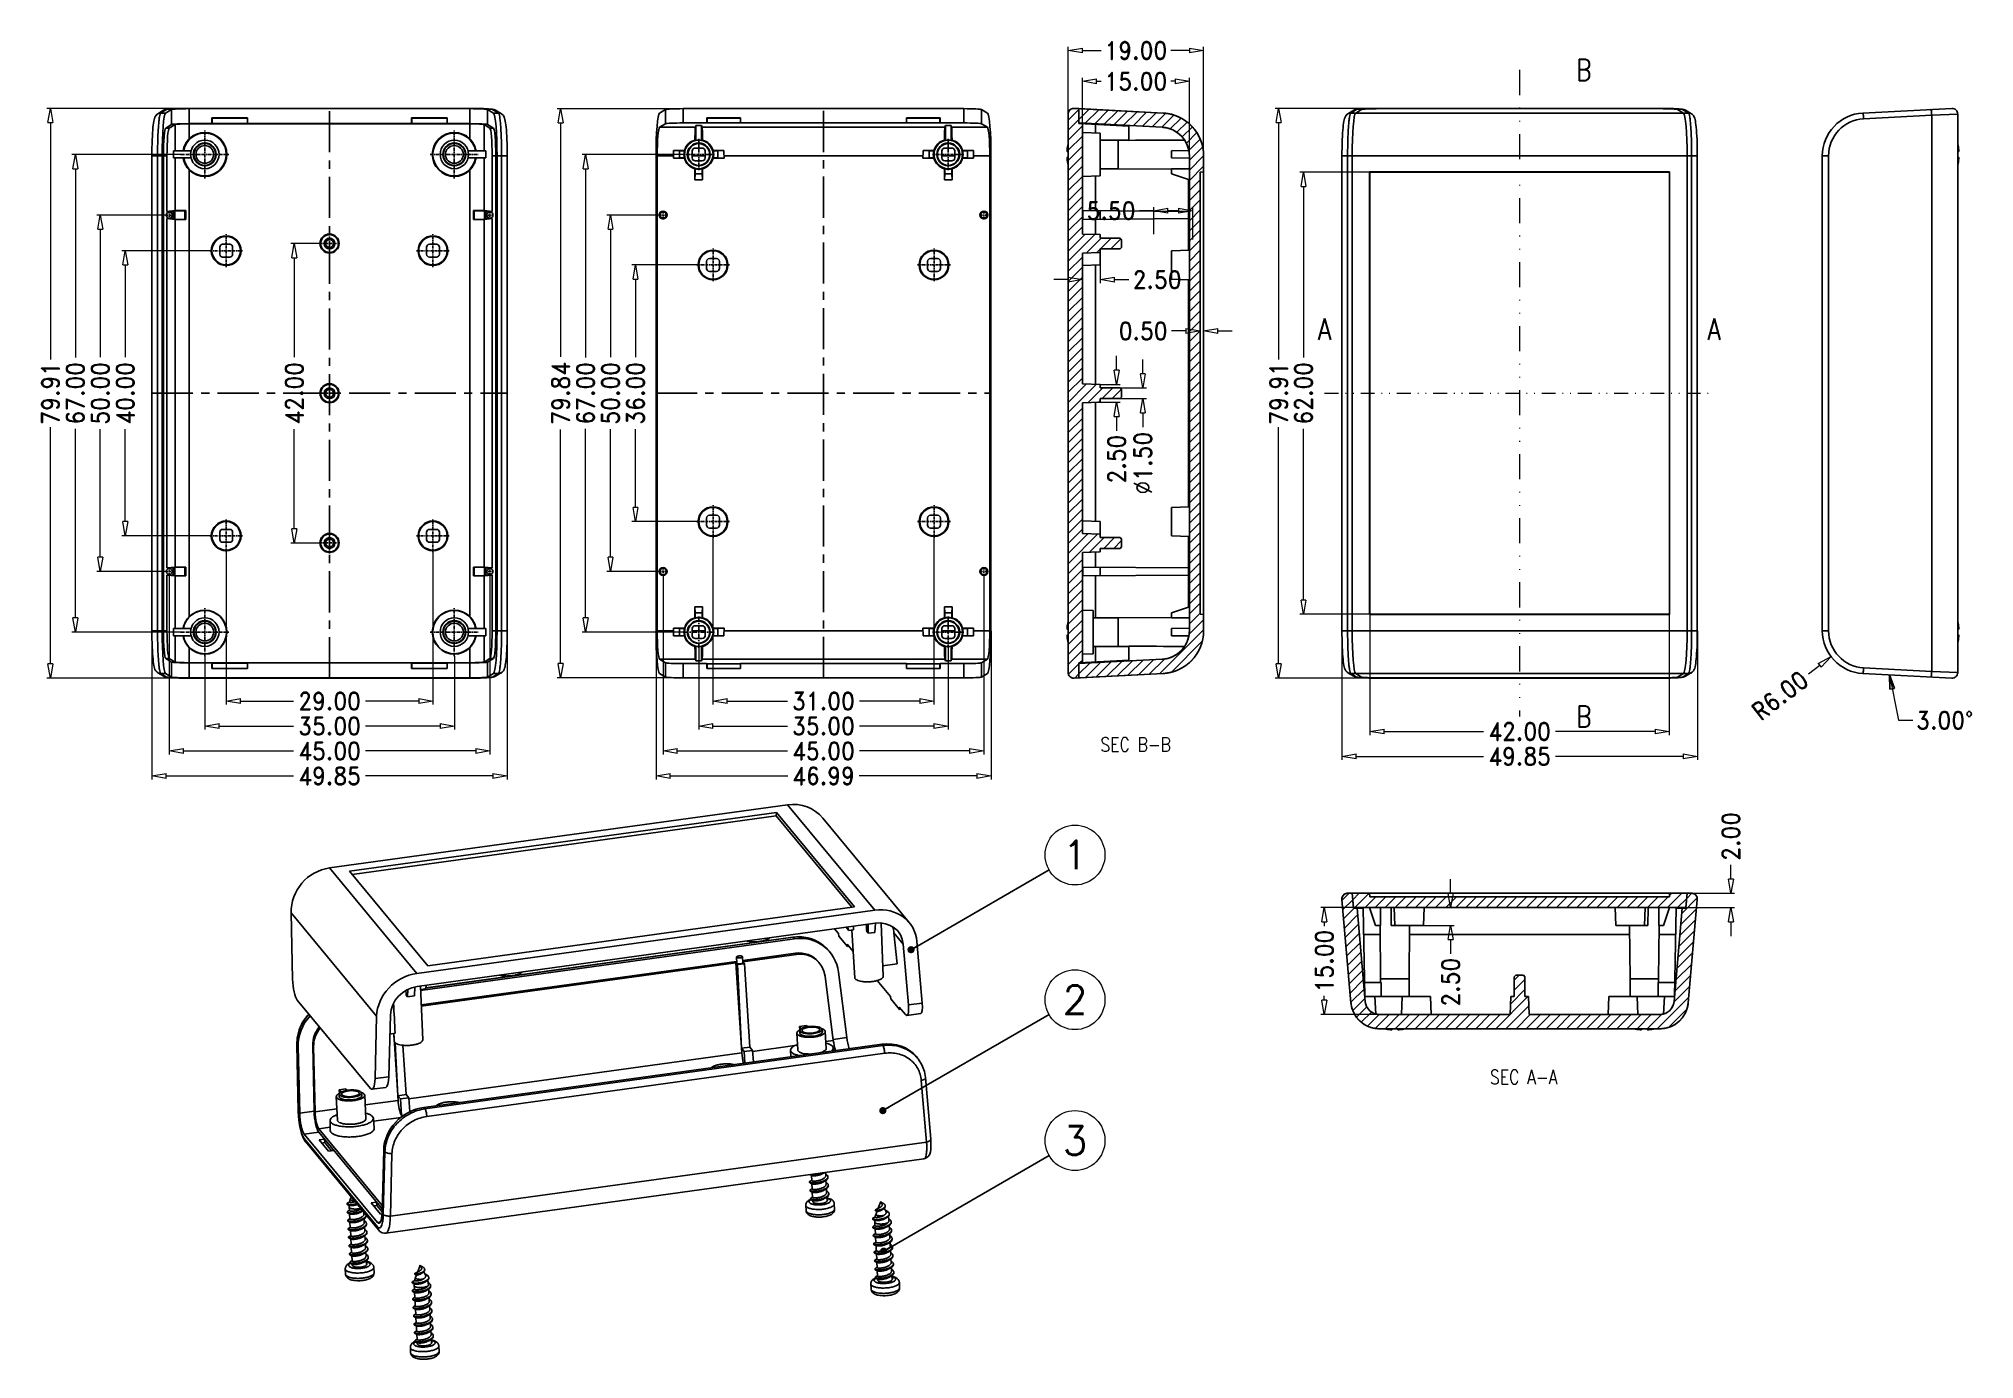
# Model space of a CAD drawing. Extents: x 2162 to 2434, y 31 to 217.
import ezdxf
from ezdxf.enums import TextEntityAlignment as Align

# ---------------------------------------------------------------- set-up
doc = ezdxf.new("R2010")
doc.units = 0
doc.header["$LTSCALE"] = 30.734
doc.header["$MEASUREMENT"] = 0
doc.header["$PDMODE"] = 3
doc.header["$PDSIZE"] = 0.3125
doc.linetypes.add('CENTER', pattern=[0.6, 0.375, -0.075, 0.075, -0.075])
doc.linetypes.add('DIVIDE', pattern=[31.75, 12.7, -6.35, 0, -6.35, 0, -6.35])
doc.layers.get('0').update_dxf_attribs({"linetype": 'CONTINUOUS'})
doc.layers.get('Defpoints').update_dxf_attribs({"linetype": 'CONTINUOUS'})
doc.layers.add('02___PRT_ALL_AXES', color=7, linetype='CONTINUOUS')
doc.layers.add('06___PRT_ALL_SURFS', color=7, linetype='CONTINUOUS')
for name, color, linetype, lineweight in [('dim', 3, 'CONTINUOUS', 9), ('from', 7, 'CONTINUOUS', 13), ('hatch', 56, 'CONTINUOUS', 9)]:
    doc.layers.add(name, color=color, linetype=linetype, lineweight=lineweight)
doc.styles.add('longtou', font='romans.shx', dxfattribs={"width": 0.8, "bigfont": 'fangsong.shx'})
doc.styles.add('ROMAND', font='romand.shx', dxfattribs={"width": 0.9, "bigfont": 'gbcbig.shx'})
doc.styles.get("Standard").update_dxf_attribs({"font": 'txt', "width": 0.8})
doc.styles.add('TXT', font='txt.shx', dxfattribs={"bigfont": 'gbcbig.shx'})
doc.dimstyles.get("Standard").update_dxf_attribs({"dimtxt": 0.18, "dimasz": 0.18, "dimexe": 0.18, "dimexo": 0.0625, "dimgap": 0.09, "dimtad": 0, "dimtih": 1, "dimtoh": 1, "dimdec": 4, "dimzin": 0, "dimdsep": 46, "dimtxsty": 'Standard', "dimcen": 0.09, "dimadec": 0, "dimazin": 0, "dimtfac": 1, "dimtdec": 4, "dimtofl": 0, "dimtmove": 0, "dimatfit": 3, "dimfxl": 1, "dimtolj": 1, "dimtzin": 0, "dimarcsym": 0})
doc.dimstyles.new('YanXiu', dxfattribs={"dimtxt": 2.5, "dimasz": 2.2, "dimexe": 1, "dimexo": 0, "dimgap": 0.66, "dimtad": 0, "dimzin": 1, "dimdsep": 46, "dimtxsty": 'ROMAND', "dimblk": 'CLOSEDBLANK', "dimcen": 0, "dimclrd": 3, "dimclre": 3, "dimclrt": 7, "dimazin": 0, "dimtfac": 1, "dimtofl": 0, "dimtmove": 0, "dimatfit": 3, "dimldrblk": 'CLOSEDBLANK', "dimfxl": 1, "dimlwd": 5, "dimlwe": 5, "dimarcsym": 0})
pattern_1 = [(45, (1936.259, -13.441), (-0.7071068, 0.7071068), [])]
pattern_2 = [(45, (1961.2897, -21.5742), (-0.7071068, 0.7071068), [])]

msp = doc.modelspace()

# ---------------------------------------------------------------- texts
at = {"layer": 'dim', "color": 7, "insert": (2425.844, 121.028), "char_height": 2.5, "attachment_point": 4, "style": 'ROMAND'}
msp.add_mtext('3.00%%d', dxfattribs=at)
at = {"layer": 'from', "color": 6, "style": 'TXT'}
for s, p in [('1', (2307.844, 102.138)), ('2', (2307.844, 81.845)), ('3', (2307.844, 62.082))]:
    msp.add_text(s, height=4, dxfattribs=at).set_placement(p, align=Align.MIDDLE)
at = {"layer": 'hatch', "color": 6, "style": 'longtou', "width": 0.8}
for s, height, p in [('B', 3, (2379.212, 212.248)), ('A', 3, (2342.838, 175.903)), ('A', 3, (2397.479, 175.903)), ('B', 3, (2379.212, 121.558)), ('SEC B-B', 2, (2316.356, 117.642)), ('SEC A-A', 2, (2370.785, 70.998))]:
    msp.add_text(s, height=height, dxfattribs=at).set_placement(p, align=Align.MIDDLE)

# ---------------------------------------------------------------- blocks, each defined once
blk = doc.blocks.new('_ClosedBlank')
at = {"color": 0, "linetype": 'ByBlock', "lineweight": -2}
for p, q in [((-1, 0.17), (0, 0)), ((-1, 0.17), (-1, -0.17)), ((0, 0), (-1, -0.17))]:
    blk.add_line(p, q, dxfattribs=at)
blk = doc.blocks.new('*D3')
at = {"layer": 'Defpoints', "color": 0}
for p in [(2254.77, 184.9), (2246.19, 148.9), (2254.77, 148.9)]:
    blk.add_point(p, dxfattribs=at)
at = {"layer": 'dim', "color": 3, "lineweight": 5}
for p, q in [((2254.77, 184.9), (2245.69, 184.9)), ((2246.19, 182.9), (2246.19, 171.96)), ((2246.19, 150.9), (2246.19, 161.85)), ((2254.77, 148.9), (2245.69, 148.9))]:
    blk.add_line(p, q, dxfattribs=at)
at = {"layer": 'dim', "color": 3, "lineweight": 5, "xscale": 2, "yscale": 2, "zscale": 2}
for p, rotation in [((2246.19, 184.9), 90), ((2246.19, 148.9), 270)]:
    blk.add_blockref('_ClosedBlank', p, dxfattribs=dict(at, rotation=rotation))
at = {"layer": 'dim', "color": 7, "insert": (2246.19, 166.9), "char_height": 2.5, "attachment_point": 5, "rotation": 90, "style": 'ROMAND'}
blk.add_mtext('36.00', dxfattribs=at)
blk = doc.blocks.new('*D4')
at = {"layer": 'Defpoints', "color": 0}
for p in [(2249.46, 191.9), (2242.69, 141.9), (2249.46, 141.9)]:
    blk.add_point(p, dxfattribs=at)
at = {"layer": 'dim', "color": 3, "lineweight": 5}
for p, q in [((2249.46, 191.9), (2242.19, 191.9)), ((2242.69, 189.9), (2242.69, 171.96)), ((2242.69, 143.9), (2242.69, 161.85)), ((2249.46, 141.9), (2242.19, 141.9))]:
    blk.add_line(p, q, dxfattribs=at)
at = {"layer": 'dim', "color": 3, "lineweight": 5, "xscale": 2, "yscale": 2, "zscale": 2}
for p, rotation in [((2242.69, 191.9), 90), ((2242.69, 141.9), 270)]:
    blk.add_blockref('_ClosedBlank', p, dxfattribs=dict(at, rotation=rotation))
at = {"layer": 'dim', "color": 7, "insert": (2242.69, 166.9), "char_height": 2.5, "attachment_point": 5, "rotation": 90, "style": 'ROMAND'}
blk.add_mtext('50.00', dxfattribs=at)
blk = doc.blocks.new('*D5')
at = {"layer": 'Defpoints', "color": 0}
for p in [(2252.86, 200.4), (2239.19, 133.4), (2252.86, 133.4)]:
    blk.add_point(p, dxfattribs=at)
at = {"layer": 'dim', "color": 3, "lineweight": 5}
for p, q in [((2252.86, 200.4), (2238.69, 200.4)), ((2239.19, 198.4), (2239.19, 171.9)), ((2239.19, 135.4), (2239.19, 161.9)), ((2252.86, 133.4), (2238.69, 133.4))]:
    blk.add_line(p, q, dxfattribs=at)
at = {"layer": 'dim', "color": 3, "lineweight": 5, "xscale": 2, "yscale": 2, "zscale": 2}
for p, rotation in [((2239.19, 200.4), 90), ((2239.19, 133.4), 270)]:
    blk.add_blockref('_ClosedBlank', p, dxfattribs=dict(at, rotation=rotation))
at = {"layer": 'dim', "color": 7, "insert": (2239.19, 166.9), "char_height": 2.5, "attachment_point": 5, "rotation": 90, "style": 'ROMAND'}
blk.add_mtext('67.00', dxfattribs=at)
blk = doc.blocks.new('*D6')
at = {"layer": 'Defpoints', "color": 0}
for p in [(2252.89, 206.82), (2235.69, 126.98), (2252.89, 126.98)]:
    blk.add_point(p, dxfattribs=at)
at = {"layer": 'dim', "color": 3, "lineweight": 5}
for p, q in [((2252.89, 206.82), (2235.19, 206.82)), ((2235.69, 204.82), (2235.69, 172.01)), ((2235.69, 128.98), (2235.69, 161.8)), ((2252.89, 126.98), (2235.19, 126.98))]:
    blk.add_line(p, q, dxfattribs=at)
at = {"layer": 'dim', "color": 3, "lineweight": 5, "xscale": 2, "yscale": 2, "zscale": 2}
for p, rotation in [((2235.69, 206.82), 90), ((2235.69, 126.98), 270)]:
    blk.add_blockref('_ClosedBlank', p, dxfattribs=dict(at, rotation=rotation))
at = {"layer": 'dim', "color": 7, "insert": (2235.69, 166.9), "char_height": 2.5, "attachment_point": 5, "rotation": 90, "style": 'ROMAND'}
blk.add_mtext('79.84', dxfattribs=at)
blk = doc.blocks.new('*D7')
at = {"layer": 'Defpoints', "color": 0}
for p in [(2257.06, 146.61), (2288.06, 146.61), (2288.06, 123.73)]:
    blk.add_point(p, dxfattribs=at)
at = {"layer": 'dim', "color": 3, "lineweight": 5}
for p, q in [((2257.06, 146.61), (2257.06, 123.23)), ((2288.06, 146.61), (2288.06, 123.23)), ((2259.06, 123.73), (2267.51, 123.73)), ((2286.06, 123.73), (2277.62, 123.73))]:
    blk.add_line(p, q, dxfattribs=at)
at = {"layer": 'dim', "color": 3, "lineweight": 5, "xscale": 2, "yscale": 2, "zscale": 2, "rotation": 180}
blk.add_blockref('_ClosedBlank', (2257.06, 123.73), dxfattribs=at)
at = {"layer": 'dim', "color": 3, "lineweight": 5, "xscale": 2, "yscale": 2, "zscale": 2}
blk.add_blockref('_ClosedBlank', (2288.06, 123.73), dxfattribs=at)
at = {"layer": 'dim', "color": 7, "insert": (2272.56, 123.73), "char_height": 2.5, "attachment_point": 5, "style": 'ROMAND'}
blk.add_mtext('31.00', dxfattribs=at)
blk = doc.blocks.new('*D8')
at = {"layer": 'Defpoints', "color": 0}
for p in [(2255.06, 131.2), (2290.06, 131.2), (2290.06, 120.23)]:
    blk.add_point(p, dxfattribs=at)
at = {"layer": 'dim', "color": 3, "lineweight": 5}
for p, q in [((2255.06, 131.2), (2255.06, 119.73)), ((2290.06, 131.2), (2290.06, 119.73)), ((2257.06, 120.23), (2267.51, 120.23)), ((2288.06, 120.23), (2277.62, 120.23))]:
    blk.add_line(p, q, dxfattribs=at)
at = {"layer": 'dim', "color": 3, "lineweight": 5, "xscale": 2, "yscale": 2, "zscale": 2, "rotation": 180}
blk.add_blockref('_ClosedBlank', (2255.06, 120.23), dxfattribs=at)
at = {"layer": 'dim', "color": 3, "lineweight": 5, "xscale": 2, "yscale": 2, "zscale": 2}
blk.add_blockref('_ClosedBlank', (2290.06, 120.23), dxfattribs=at)
at = {"layer": 'dim', "color": 7, "insert": (2272.56, 120.23), "char_height": 2.5, "attachment_point": 5, "style": 'ROMAND'}
blk.add_mtext('35.00', dxfattribs=at)
blk = doc.blocks.new('*D9')
at = {"layer": 'Defpoints', "color": 0}
for p in [(2250.06, 141.3), (2295.06, 141.3), (2295.06, 116.73)]:
    blk.add_point(p, dxfattribs=at)
at = {"layer": 'dim', "color": 3, "lineweight": 5}
for p, q in [((2250.06, 141.3), (2250.06, 116.23)), ((2295.06, 141.3), (2295.06, 116.23)), ((2252.06, 116.73), (2267.51, 116.73)), ((2293.06, 116.73), (2277.62, 116.73))]:
    blk.add_line(p, q, dxfattribs=at)
at = {"layer": 'dim', "color": 3, "lineweight": 5, "xscale": 2, "yscale": 2, "zscale": 2, "rotation": 180}
blk.add_blockref('_ClosedBlank', (2250.06, 116.73), dxfattribs=at)
at = {"layer": 'dim', "color": 3, "lineweight": 5, "xscale": 2, "yscale": 2, "zscale": 2}
blk.add_blockref('_ClosedBlank', (2295.06, 116.73), dxfattribs=at)
at = {"layer": 'dim', "color": 7, "insert": (2272.56, 116.73), "char_height": 2.5, "attachment_point": 5, "style": 'ROMAND'}
blk.add_mtext('45.00', dxfattribs=at)
blk = doc.blocks.new('*D10')
at = {"layer": 'Defpoints', "color": 0}
for p in [(2249.07, 133.59), (2296.06, 133.59), (2296.06, 113.23)]:
    blk.add_point(p, dxfattribs=at)
at = {"layer": 'dim', "color": 3, "lineweight": 5}
for p, q in [((2249.07, 133.59), (2249.07, 112.73)), ((2296.06, 133.59), (2296.06, 112.73)), ((2251.07, 113.23), (2267.56, 113.23)), ((2294.06, 113.23), (2277.56, 113.23))]:
    blk.add_line(p, q, dxfattribs=at)
at = {"layer": 'dim', "color": 3, "lineweight": 5, "xscale": 2, "yscale": 2, "zscale": 2, "rotation": 180}
blk.add_blockref('_ClosedBlank', (2249.07, 113.23), dxfattribs=at)
at = {"layer": 'dim', "color": 3, "lineweight": 5, "xscale": 2, "yscale": 2, "zscale": 2}
blk.add_blockref('_ClosedBlank', (2296.06, 113.23), dxfattribs=at)
at = {"layer": 'dim', "color": 7, "insert": (2272.56, 113.23), "char_height": 2.5, "attachment_point": 5, "style": 'ROMAND'}
blk.add_mtext('46.99', dxfattribs=at)
blk = doc.blocks.new('*D11')
at = {"layer": 'Defpoints', "color": 0}
for p in [(2186.48, 186.9), (2174.62, 146.9), (2186.48, 146.9)]:
    blk.add_point(p, dxfattribs=at)
at = {"layer": 'dim', "color": 3, "lineweight": 5}
for p, q in [((2186.48, 186.9), (2174.12, 186.9)), ((2174.62, 184.9), (2174.62, 171.96)), ((2174.62, 148.9), (2174.62, 161.85)), ((2186.48, 146.9), (2174.12, 146.9))]:
    blk.add_line(p, q, dxfattribs=at)
at = {"layer": 'dim', "color": 3, "lineweight": 5, "xscale": 2, "yscale": 2, "zscale": 2}
for p, rotation in [((2174.62, 186.9), 90), ((2174.62, 146.9), 270)]:
    blk.add_blockref('_ClosedBlank', p, dxfattribs=dict(at, rotation=rotation))
at = {"layer": 'dim', "color": 7, "insert": (2174.62, 166.9), "char_height": 2.5, "attachment_point": 5, "rotation": 90, "style": 'ROMAND'}
blk.add_mtext('40.00', dxfattribs=at)
blk = doc.blocks.new('*D12')
at = {"layer": 'Defpoints', "color": 0}
for p in [(2180.31, 191.9), (2171.12, 141.9), (2180.31, 141.9)]:
    blk.add_point(p, dxfattribs=at)
at = {"layer": 'dim', "color": 3, "lineweight": 5}
for p, q in [((2180.31, 191.9), (2170.62, 191.9)), ((2171.12, 189.9), (2171.12, 171.96)), ((2171.12, 143.9), (2171.12, 161.85)), ((2180.31, 141.9), (2170.62, 141.9))]:
    blk.add_line(p, q, dxfattribs=at)
at = {"layer": 'dim', "color": 3, "lineweight": 5, "xscale": 2, "yscale": 2, "zscale": 2}
for p, rotation in [((2171.12, 191.9), 90), ((2171.12, 141.9), 270)]:
    blk.add_blockref('_ClosedBlank', p, dxfattribs=dict(at, rotation=rotation))
at = {"layer": 'dim', "color": 7, "insert": (2171.12, 166.9), "char_height": 2.5, "attachment_point": 5, "rotation": 90, "style": 'ROMAND'}
blk.add_mtext('50.00', dxfattribs=at)
blk = doc.blocks.new('*D13')
at = {"layer": 'Defpoints', "color": 0}
for p in [(2182.38, 200.4), (2167.62, 133.4), (2182.38, 133.4)]:
    blk.add_point(p, dxfattribs=at)
at = {"layer": 'dim', "color": 3, "lineweight": 5}
for p, q in [((2182.38, 200.4), (2167.12, 200.4)), ((2167.62, 198.4), (2167.62, 171.9)), ((2167.62, 135.4), (2167.62, 161.9)), ((2182.38, 133.4), (2167.12, 133.4))]:
    blk.add_line(p, q, dxfattribs=at)
at = {"layer": 'dim', "color": 3, "lineweight": 5, "xscale": 2, "yscale": 2, "zscale": 2}
for p, rotation in [((2167.62, 200.4), 90), ((2167.62, 133.4), 270)]:
    blk.add_blockref('_ClosedBlank', p, dxfattribs=dict(at, rotation=rotation))
at = {"layer": 'dim', "color": 7, "insert": (2167.62, 166.9), "char_height": 2.5, "attachment_point": 5, "rotation": 90, "style": 'ROMAND'}
blk.add_mtext('67.00', dxfattribs=at)
blk = doc.blocks.new('*D14')
at = {"layer": 'Defpoints', "color": 0}
for p in [(2201.81, 187.9), (2198.33, 145.9), (2201.81, 145.9)]:
    blk.add_point(p, dxfattribs=at)
at = {"layer": 'dim', "color": 3, "lineweight": 5}
for p, q in [((2201.81, 187.9), (2197.83, 187.9)), ((2198.33, 185.9), (2198.33, 171.96)), ((2198.33, 147.9), (2198.33, 161.85)), ((2201.81, 145.9), (2197.83, 145.9))]:
    blk.add_line(p, q, dxfattribs=at)
at = {"layer": 'dim', "color": 3, "lineweight": 5, "xscale": 2, "yscale": 2, "zscale": 2}
for p, rotation in [((2198.33, 187.9), 90), ((2198.33, 145.9), 270)]:
    blk.add_blockref('_ClosedBlank', p, dxfattribs=dict(at, rotation=rotation))
at = {"layer": 'dim', "color": 7, "insert": (2198.33, 166.9), "char_height": 2.5, "attachment_point": 5, "rotation": 90, "style": 'ROMAND'}
blk.add_mtext('42.00', dxfattribs=at)
blk = doc.blocks.new('*D15')
at = {"layer": 'Defpoints', "color": 0}
for p in [(2188.78, 144.61), (2217.78, 144.61), (2217.78, 123.73)]:
    blk.add_point(p, dxfattribs=at)
at = {"layer": 'dim', "color": 3, "lineweight": 5}
for p, q in [((2188.78, 144.61), (2188.78, 123.23)), ((2217.78, 144.61), (2217.78, 123.23)), ((2190.78, 123.73), (2198.22, 123.73)), ((2215.78, 123.73), (2208.33, 123.73))]:
    blk.add_line(p, q, dxfattribs=at)
at = {"layer": 'dim', "color": 3, "lineweight": 5, "xscale": 2, "yscale": 2, "zscale": 2, "rotation": 180}
blk.add_blockref('_ClosedBlank', (2188.78, 123.73), dxfattribs=at)
at = {"layer": 'dim', "color": 3, "lineweight": 5, "xscale": 2, "yscale": 2, "zscale": 2}
blk.add_blockref('_ClosedBlank', (2217.78, 123.73), dxfattribs=at)
at = {"layer": 'dim', "color": 7, "insert": (2203.28, 123.73), "char_height": 2.5, "attachment_point": 5, "style": 'ROMAND'}
blk.add_mtext('29.00', dxfattribs=at)
blk = doc.blocks.new('*D16')
at = {"layer": 'Defpoints', "color": 0}
for p in [(2185.78, 130.01), (2220.78, 130.01), (2220.78, 120.23)]:
    blk.add_point(p, dxfattribs=at)
at = {"layer": 'dim', "color": 3, "lineweight": 5}
for p, q in [((2185.78, 130.01), (2185.78, 119.73)), ((2220.78, 130.01), (2220.78, 119.73)), ((2187.78, 120.23), (2198.22, 120.23)), ((2218.78, 120.23), (2208.33, 120.23))]:
    blk.add_line(p, q, dxfattribs=at)
at = {"layer": 'dim', "color": 3, "lineweight": 5, "xscale": 2, "yscale": 2, "zscale": 2, "rotation": 180}
blk.add_blockref('_ClosedBlank', (2185.78, 120.23), dxfattribs=at)
at = {"layer": 'dim', "color": 3, "lineweight": 5, "xscale": 2, "yscale": 2, "zscale": 2}
blk.add_blockref('_ClosedBlank', (2220.78, 120.23), dxfattribs=at)
at = {"layer": 'dim', "color": 7, "insert": (2203.28, 120.23), "char_height": 2.5, "attachment_point": 5, "style": 'ROMAND'}
blk.add_mtext('35.00', dxfattribs=at)
blk = doc.blocks.new('*D17')
at = {"layer": 'Defpoints', "color": 0}
for p in [(2180.78, 141.44), (2225.78, 141.44), (2225.78, 116.73)]:
    blk.add_point(p, dxfattribs=at)
at = {"layer": 'dim', "color": 3, "lineweight": 5}
for p, q in [((2180.78, 141.44), (2180.78, 116.23)), ((2225.78, 141.44), (2225.78, 116.23)), ((2182.78, 116.73), (2198.22, 116.73)), ((2223.78, 116.73), (2208.33, 116.73))]:
    blk.add_line(p, q, dxfattribs=at)
at = {"layer": 'dim', "color": 3, "lineweight": 5, "xscale": 2, "yscale": 2, "zscale": 2, "rotation": 180}
blk.add_blockref('_ClosedBlank', (2180.78, 116.73), dxfattribs=at)
at = {"layer": 'dim', "color": 3, "lineweight": 5, "xscale": 2, "yscale": 2, "zscale": 2}
blk.add_blockref('_ClosedBlank', (2225.78, 116.73), dxfattribs=at)
at = {"layer": 'dim', "color": 7, "insert": (2203.28, 116.73), "char_height": 2.5, "attachment_point": 5, "style": 'ROMAND'}
blk.add_mtext('45.00', dxfattribs=at)
blk = doc.blocks.new('*D18')
at = {"layer": 'Defpoints', "color": 0}
for p in [(2178.35, 133.59), (2228.2, 133.59), (2228.2, 113.23)]:
    blk.add_point(p, dxfattribs=at)
at = {"layer": 'dim', "color": 3, "lineweight": 5}
for p, q in [((2178.35, 133.59), (2178.35, 112.73)), ((2228.2, 133.59), (2228.2, 112.73)), ((2180.35, 113.23), (2198.22, 113.23)), ((2226.2, 113.23), (2208.33, 113.23))]:
    blk.add_line(p, q, dxfattribs=at)
at = {"layer": 'dim', "color": 3, "lineweight": 5, "xscale": 2, "yscale": 2, "zscale": 2, "rotation": 180}
blk.add_blockref('_ClosedBlank', (2178.35, 113.23), dxfattribs=at)
at = {"layer": 'dim', "color": 3, "lineweight": 5, "xscale": 2, "yscale": 2, "zscale": 2}
blk.add_blockref('_ClosedBlank', (2228.2, 113.23), dxfattribs=at)
at = {"layer": 'dim', "color": 7, "insert": (2203.28, 113.23), "char_height": 2.5, "attachment_point": 5, "style": 'ROMAND'}
blk.add_mtext('49.85', dxfattribs=at)
blk = doc.blocks.new('*D19')
at = {"layer": 'Defpoints', "color": 0}
for p in [(2183.61, 206.86), (2164.12, 126.95), (2183.61, 126.95)]:
    blk.add_point(p, dxfattribs=at)
at = {"layer": 'dim', "color": 3, "lineweight": 5}
for p, q in [((2183.61, 206.86), (2163.62, 206.86)), ((2164.12, 204.86), (2164.12, 171.63)), ((2164.12, 128.95), (2164.12, 162.17)), ((2183.61, 126.95), (2163.62, 126.95))]:
    blk.add_line(p, q, dxfattribs=at)
at = {"layer": 'dim', "color": 3, "lineweight": 5, "xscale": 2, "yscale": 2, "zscale": 2}
for p, rotation in [((2164.12, 206.86), 90), ((2164.12, 126.95), 270)]:
    blk.add_blockref('_ClosedBlank', p, dxfattribs=dict(at, rotation=rotation))
at = {"layer": 'dim', "color": 7, "insert": (2164.12, 166.9), "char_height": 2.5, "attachment_point": 5, "rotation": 90, "style": 'ROMAND'}
blk.add_mtext('79.91', dxfattribs=at)
blk = doc.blocks.new('*D20')
at = {"layer": 'Defpoints', "color": 0}
for p in [(2308.88, 186.57), (2311.38, 186.65), (2311.38, 182.84)]:
    blk.add_point(p, dxfattribs=at)
at = {"layer": 'dim', "color": 3, "lineweight": 5}
for p, q in [((2308.88, 186.57), (2308.88, 182.34)), ((2311.38, 186.65), (2311.38, 182.34)), ((2306.88, 182.84), (2304.88, 182.84)), ((2313.38, 182.84), (2315.38, 182.84))]:
    blk.add_line(p, q, dxfattribs=at)
at = {"layer": 'dim', "color": 3, "lineweight": 5, "xscale": 2, "yscale": 2, "zscale": 2}
blk.add_blockref('_ClosedBlank', (2308.88, 182.84), dxfattribs=at)
at = {"layer": 'dim', "color": 3, "lineweight": 5, "xscale": 2, "yscale": 2, "zscale": 2, "rotation": 180}
blk.add_blockref('_ClosedBlank', (2311.38, 182.84), dxfattribs=at)
at = {"layer": 'dim', "color": 7, "insert": (2319.36, 182.84), "char_height": 2.5, "attachment_point": 5, "style": 'ROMAND'}
blk.add_mtext('2.50', dxfattribs=at)
blk = doc.blocks.new('*D21')
at = {"layer": 'Defpoints', "color": 0}
for p in [(2318.88, 192.51), (2318.88, 189.24), (2324.38, 188.45)]:
    blk.add_point(p, dxfattribs=at)
at = {"layer": 'dim', "color": 3, "lineweight": 5}
for p, q in [((2318.88, 189.24), (2318.88, 193.01)), ((2324.38, 188.45), (2324.38, 193.01)), ((2318.88, 192.51), (2316.88, 192.51)), ((2322.38, 192.51), (2320.88, 192.51))]:
    blk.add_line(p, q, dxfattribs=at)
at = {"layer": 'dim', "color": 3, "lineweight": 5, "xscale": 2, "yscale": 2, "zscale": 2, "rotation": 180}
blk.add_blockref('_ClosedBlank', (2318.88, 192.51), dxfattribs=at)
at = {"layer": 'dim', "color": 3, "lineweight": 5, "xscale": 2, "yscale": 2, "zscale": 2}
blk.add_blockref('_ClosedBlank', (2324.38, 192.51), dxfattribs=at)
at = {"layer": 'dim', "color": 7, "insert": (2312.9, 192.51), "char_height": 2.5, "attachment_point": 5, "style": 'ROMAND'}
blk.add_mtext('5.50', dxfattribs=at)
blk = doc.blocks.new('*D22')
at = {"layer": 'Defpoints', "color": 0}
for p in [(2323.88, 210.66), (2308.88, 204.4), (2323.88, 199.86)]:
    blk.add_point(p, dxfattribs=at)
at = {"layer": 'dim', "color": 3, "lineweight": 5}
for p, q in [((2308.88, 204.4), (2308.88, 211.16)), ((2310.88, 210.66), (2311.49, 210.66)), ((2321.88, 210.66), (2321.28, 210.66)), ((2323.88, 199.86), (2323.88, 211.16))]:
    blk.add_line(p, q, dxfattribs=at)
at = {"layer": 'dim', "color": 3, "lineweight": 5, "xscale": 2, "yscale": 2, "zscale": 2, "rotation": 180}
blk.add_blockref('_ClosedBlank', (2308.88, 210.66), dxfattribs=at)
at = {"layer": 'dim', "color": 3, "lineweight": 5, "xscale": 2, "yscale": 2, "zscale": 2}
blk.add_blockref('_ClosedBlank', (2323.88, 210.66), dxfattribs=at)
at = {"layer": 'dim', "color": 7, "insert": (2316.38, 210.66), "char_height": 2.5, "attachment_point": 5, "style": 'ROMAND'}
blk.add_mtext('15.00', dxfattribs=at)
blk = doc.blocks.new('*D23')
at = {"layer": 'Defpoints', "color": 0}
for p in [(2325.88, 214.99), (2306.88, 206.06), (2325.88, 200.18)]:
    blk.add_point(p, dxfattribs=at)
at = {"layer": 'dim', "color": 3, "lineweight": 5}
for p, q in [((2306.88, 206.06), (2306.88, 215.49)), ((2308.88, 214.99), (2311.49, 214.99)), ((2323.88, 214.99), (2321.28, 214.99)), ((2325.88, 200.18), (2325.88, 215.49))]:
    blk.add_line(p, q, dxfattribs=at)
at = {"layer": 'dim', "color": 3, "lineweight": 5, "xscale": 2, "yscale": 2, "zscale": 2, "rotation": 180}
blk.add_blockref('_ClosedBlank', (2306.88, 214.99), dxfattribs=at)
at = {"layer": 'dim', "color": 3, "lineweight": 5, "xscale": 2, "yscale": 2, "zscale": 2}
blk.add_blockref('_ClosedBlank', (2325.88, 214.99), dxfattribs=at)
at = {"layer": 'dim', "color": 7, "insert": (2316.38, 214.99), "char_height": 2.5, "attachment_point": 5, "style": 'ROMAND'}
blk.add_mtext('19.00', dxfattribs=at)
blk = doc.blocks.new('*D24')
at = {"layer": 'Defpoints', "color": 0}
for p in [(2325.88, 200.21), (2325.38, 174.23), (2325.88, 175.64)]:
    blk.add_point(p, dxfattribs=at)
at = {"layer": 'dim', "color": 3, "lineweight": 5}
for p, q in [((2325.88, 200.21), (2325.88, 175.14)), ((2323.38, 175.64), (2321.38, 175.64)), ((2325.38, 174.23), (2325.38, 176.14)), ((2327.88, 175.64), (2329.88, 175.64))]:
    blk.add_line(p, q, dxfattribs=at)
at = {"layer": 'dim', "color": 3, "lineweight": 5, "xscale": 2, "yscale": 2, "zscale": 2}
blk.add_blockref('_ClosedBlank', (2325.38, 175.64), dxfattribs=at)
at = {"layer": 'dim', "color": 3, "lineweight": 5, "xscale": 2, "yscale": 2, "zscale": 2, "rotation": 180}
blk.add_blockref('_ClosedBlank', (2325.88, 175.64), dxfattribs=at)
at = {"layer": 'dim', "color": 7, "insert": (2317.4, 175.64), "char_height": 2.5, "attachment_point": 5, "style": 'ROMAND'}
blk.add_mtext('0.50', dxfattribs=at)
blk = doc.blocks.new('*D25')
at = {"layer": 'Defpoints', "color": 0}
for p in [(2349.21, 197.9), (2339.89, 135.9), (2349.21, 135.9)]:
    blk.add_point(p, dxfattribs=at)
at = {"layer": 'dim', "color": 3, "lineweight": 5}
for p, q in [((2349.21, 197.9), (2339.39, 197.9)), ((2339.89, 195.9), (2339.89, 171.9)), ((2339.89, 137.9), (2339.89, 161.9)), ((2349.21, 135.9), (2339.39, 135.9))]:
    blk.add_line(p, q, dxfattribs=at)
at = {"layer": 'dim', "color": 3, "lineweight": 5, "xscale": 2, "yscale": 2, "zscale": 2}
for p, rotation in [((2339.89, 197.9), 90), ((2339.89, 135.9), 270)]:
    blk.add_blockref('_ClosedBlank', p, dxfattribs=dict(at, rotation=rotation))
at = {"layer": 'dim', "color": 7, "insert": (2339.89, 166.9), "char_height": 2.5, "attachment_point": 5, "rotation": 90, "style": 'ROMAND'}
blk.add_mtext('62.00', dxfattribs=at)
blk = doc.blocks.new('*D26')
at = {"layer": 'Defpoints', "color": 0}
for p in [(2346.89, 94.77), (2342.81, 79.77), (2350.54, 79.77)]:
    blk.add_point(p, dxfattribs=at)
at = {"layer": 'dim', "color": 3, "lineweight": 5}
for p, q in [((2346.89, 94.77), (2342.31, 94.77)), ((2342.81, 92.77), (2342.81, 92.16)), ((2342.81, 81.77), (2342.81, 82.38)), ((2350.54, 79.77), (2342.31, 79.77))]:
    blk.add_line(p, q, dxfattribs=at)
at = {"layer": 'dim', "color": 3, "lineweight": 5, "xscale": 2, "yscale": 2, "zscale": 2}
for p, rotation in [((2342.81, 94.77), 90), ((2342.81, 79.77), 270)]:
    blk.add_blockref('_ClosedBlank', p, dxfattribs=dict(at, rotation=rotation))
at = {"layer": 'dim', "color": 7, "insert": (2342.81, 87.27), "char_height": 2.5, "attachment_point": 5, "rotation": 90, "style": 'ROMAND'}
blk.add_mtext('15.00', dxfattribs=at)
blk = doc.blocks.new('*D27')
at = {"layer": 'Defpoints', "color": 0}
for p in [(2314.18, 167.65), (2314.18, 166.15), (2317.36, 167.65)]:
    blk.add_point(p, dxfattribs=at)
at = {"layer": 'dim', "color": 3, "lineweight": 5}
for p, q in [((2317.36, 169.65), (2317.36, 171.65)), ((2314.18, 167.65), (2317.86, 167.65)), ((2314.18, 166.15), (2317.86, 166.15)), ((2317.36, 164.15), (2317.36, 162.15))]:
    blk.add_line(p, q, dxfattribs=at)
at = {"layer": 'dim', "color": 3, "lineweight": 5, "xscale": 2, "yscale": 2, "zscale": 2}
for p, rotation in [((2317.36, 167.65), 270), ((2317.36, 166.15), 90)]:
    blk.add_blockref('_ClosedBlank', p, dxfattribs=dict(at, rotation=rotation))
at = {"layer": 'dim', "color": 7, "insert": (2317.36, 157.1), "char_height": 2.5, "attachment_point": 5, "rotation": 90, "style": 'ROMAND'}
blk.add_mtext('%%c1.50', dxfattribs=at)
blk = doc.blocks.new('*D28')
at = {"layer": 'Defpoints', "color": 0}
for p in [(2311.38, 168.15), (2311.38, 165.65), (2313.68, 165.65)]:
    blk.add_point(p, dxfattribs=at)
at = {"layer": 'dim', "color": 3, "lineweight": 5}
for p, q in [((2313.68, 170.15), (2313.68, 172.15)), ((2311.38, 168.15), (2314.18, 168.15)), ((2311.38, 165.65), (2314.18, 165.65)), ((2313.68, 163.65), (2313.68, 161.65))]:
    blk.add_line(p, q, dxfattribs=at)
at = {"layer": 'dim', "color": 3, "lineweight": 5, "xscale": 2, "yscale": 2, "zscale": 2}
for p, rotation in [((2313.68, 168.15), 270), ((2313.68, 165.65), 90)]:
    blk.add_blockref('_ClosedBlank', p, dxfattribs=dict(at, rotation=rotation))
at = {"layer": 'dim', "color": 7, "insert": (2313.68, 157.67), "char_height": 2.5, "attachment_point": 5, "rotation": 90, "style": 'ROMAND'}
blk.add_mtext('2.50', dxfattribs=at)
blk = doc.blocks.new('*D29')
at = {"layer": 'Defpoints', "color": 0}
for p in [(2356.8, 94.77), (2356.71, 92.27), (2360.53, 92.27)]:
    blk.add_point(p, dxfattribs=at)
at = {"layer": 'dim', "color": 3, "lineweight": 5}
for p, q in [((2360.53, 96.77), (2360.53, 98.77)), ((2356.8, 94.77), (2361.03, 94.77)), ((2356.71, 92.27), (2361.03, 92.27)), ((2360.53, 90.27), (2360.53, 88.27))]:
    blk.add_line(p, q, dxfattribs=at)
at = {"layer": 'dim', "color": 3, "lineweight": 5, "xscale": 2, "yscale": 2, "zscale": 2}
for p, rotation in [((2360.53, 94.77), 270), ((2360.53, 92.27), 90)]:
    blk.add_blockref('_ClosedBlank', p, dxfattribs=dict(at, rotation=rotation))
at = {"layer": 'dim', "color": 7, "insert": (2360.53, 84.29), "char_height": 2.5, "attachment_point": 5, "rotation": 90, "style": 'ROMAND'}
blk.add_mtext('2.50', dxfattribs=at)
blk = doc.blocks.new('*D30')
at = {"layer": 'Defpoints', "color": 0}
for p in [(2394.34, 96.77), (2399.85, 96.77), (2393.53, 94.77)]:
    blk.add_point(p, dxfattribs=at)
at = {"layer": 'dim', "color": 3, "lineweight": 5}
for p, q in [((2399.85, 98.77), (2399.85, 100.77)), ((2394.34, 96.77), (2400.35, 96.77)), ((2393.53, 94.77), (2400.35, 94.77)), ((2399.85, 92.77), (2399.85, 90.77))]:
    blk.add_line(p, q, dxfattribs=at)
at = {"layer": 'dim', "color": 3, "lineweight": 5, "xscale": 2, "yscale": 2, "zscale": 2}
for p, rotation in [((2399.85, 96.77), 270), ((2399.85, 94.77), 90)]:
    blk.add_blockref('_ClosedBlank', p, dxfattribs=dict(at, rotation=rotation))
at = {"layer": 'dim', "color": 7, "insert": (2399.85, 104.75), "char_height": 2.5, "attachment_point": 5, "rotation": 90, "style": 'ROMAND'}
blk.add_mtext('2.00', dxfattribs=at)
blk = doc.blocks.new('*D31')
at = {"layer": 'Defpoints', "color": 0}
for p in [(2350.54, 206.86), (2336.41, 126.95), (2350.54, 126.95)]:
    blk.add_point(p, dxfattribs=at)
at = {"layer": 'dim', "color": 3, "lineweight": 5}
for p, q in [((2350.54, 206.86), (2335.91, 206.86)), ((2336.41, 204.86), (2336.41, 171.63)), ((2336.41, 128.95), (2336.41, 162.17)), ((2350.54, 126.95), (2335.91, 126.95))]:
    blk.add_line(p, q, dxfattribs=at)
at = {"layer": 'dim', "color": 3, "lineweight": 5, "xscale": 2, "yscale": 2, "zscale": 2}
for p, rotation in [((2336.41, 206.86), 90), ((2336.41, 126.95), 270)]:
    blk.add_blockref('_ClosedBlank', p, dxfattribs=dict(at, rotation=rotation))
at = {"layer": 'dim', "color": 7, "insert": (2336.41, 166.9), "char_height": 2.5, "attachment_point": 5, "rotation": 90, "style": 'ROMAND'}
blk.add_mtext('79.91', dxfattribs=at)
blk = doc.blocks.new('*D32')
at = {"layer": 'Defpoints', "color": 0}
for p in [(2349.21, 135.9), (2391.21, 135.9), (2391.21, 119.47)]:
    blk.add_point(p, dxfattribs=at)
at = {"layer": 'dim', "color": 3, "lineweight": 5}
for p, q in [((2349.21, 135.9), (2349.21, 118.97)), ((2391.21, 135.9), (2391.21, 118.97)), ((2351.21, 119.47), (2365.16, 119.47)), ((2389.21, 119.47), (2375.26, 119.47))]:
    blk.add_line(p, q, dxfattribs=at)
at = {"layer": 'dim', "color": 3, "lineweight": 5, "xscale": 2, "yscale": 2, "zscale": 2, "rotation": 180}
blk.add_blockref('_ClosedBlank', (2349.21, 119.47), dxfattribs=at)
at = {"layer": 'dim', "color": 3, "lineweight": 5, "xscale": 2, "yscale": 2, "zscale": 2}
blk.add_blockref('_ClosedBlank', (2391.21, 119.47), dxfattribs=at)
at = {"layer": 'dim', "color": 7, "insert": (2370.21, 119.47), "char_height": 2.5, "attachment_point": 5, "style": 'ROMAND'}
blk.add_mtext('42.00', dxfattribs=at)
blk = doc.blocks.new('*D33')
at = {"layer": 'Defpoints', "color": 0}
for p in [(2345.28, 133.59), (2395.14, 133.59), (2395.14, 115.97)]:
    blk.add_point(p, dxfattribs=at)
at = {"layer": 'dim', "color": 3, "lineweight": 5}
for p, q in [((2345.28, 133.59), (2345.28, 115.47)), ((2395.14, 133.59), (2395.14, 115.47)), ((2347.28, 115.97), (2365.16, 115.97)), ((2393.14, 115.97), (2375.26, 115.97))]:
    blk.add_line(p, q, dxfattribs=at)
at = {"layer": 'dim', "color": 3, "lineweight": 5, "xscale": 2, "yscale": 2, "zscale": 2, "rotation": 180}
blk.add_blockref('_ClosedBlank', (2345.28, 115.97), dxfattribs=at)
at = {"layer": 'dim', "color": 3, "lineweight": 5, "xscale": 2, "yscale": 2, "zscale": 2}
blk.add_blockref('_ClosedBlank', (2395.14, 115.97), dxfattribs=at)
at = {"layer": 'dim', "color": 7, "insert": (2370.21, 115.97), "char_height": 2.5, "attachment_point": 5, "style": 'ROMAND'}
blk.add_mtext('49.85', dxfattribs=at)
blk = doc.blocks.new('*D34')
at = {"layer": 'Defpoints', "color": 0}
for p in [(2418.67, 133.59), (2413.89, 129.96)]:
    blk.add_point(p, dxfattribs=at)
at = {"layer": 'dim', "color": 3, "lineweight": 5}
blk.add_line((2410.71, 127.54), (2412.3, 128.75), dxfattribs=at)
at = {"layer": 'dim', "color": 3, "lineweight": 5, "xscale": 2, "yscale": 2, "zscale": 2, "rotation": 37.27957187956125}
blk.add_blockref('_ClosedBlank', (2413.89, 129.96), dxfattribs=at)
at = {"layer": 'dim', "color": 7, "insert": (2406.73, 124.51), "char_height": 2.5, "attachment_point": 5, "rotation": 37.2796, "style": 'ROMAND'}
blk.add_mtext('R6.00', dxfattribs=at)

# ---------------------------------------------------------------- dimensions: what is measured, and where the dimension line sits
at = {"layer": 'dim'}
for base, p1, p2, picture, middle in [((2325.883, 214.994), (2306.883, 206.06), (2325.883, 200.184), '*D23', (2316.383, 214.994)), ((2323.883, 210.658), (2308.883, 204.397), (2323.883, 199.859), '*D22', (2316.383, 210.658)), ((2318.883, 192.506), (2324.383, 188.453), (2318.883, 189.24), '*D21', (2312.901, 192.506)), ((2311.383, 182.843), (2308.883, 186.566), (2311.383, 186.653), '*D20', (2319.365, 182.843)), ((2217.778, 123.731), (2188.778, 144.607), (2217.778, 144.607), '*D15', (2203.278, 123.731)), ((2288.064, 123.731), (2257.064, 146.607), (2288.064, 146.607), '*D7', (2272.564, 123.731)), ((2225.778, 116.731), (2180.778, 141.435), (2225.778, 141.435), '*D17', (2203.278, 116.731)), ((2295.064, 116.731), (2250.064, 141.298), (2295.064, 141.298), '*D9', (2272.564, 116.731)), ((2391.212, 119.469), (2349.212, 135.903), (2391.212, 135.903), '*D32', (2370.212, 119.469)), ((2228.205, 113.231), (2178.351, 133.592), (2228.205, 133.592), '*D18', (2203.278, 113.231)), ((2296.058, 113.231), (2249.069, 133.592), (2296.058, 133.592), '*D10', (2272.564, 113.231)), ((2395.138, 115.969), (2345.285, 133.592), (2395.138, 133.592), '*D33', (2370.212, 115.969)), ((2290.064, 120.231), (2255.064, 131.203), (2290.064, 131.203), '*D8', (2272.564, 120.231)), ((2220.778, 120.231), (2185.778, 130.007), (2220.778, 130.007), '*D16', (2203.278, 120.231))]:
    dim = msp.add_linear_dim(base=base, p1=p1, p2=p2, dimstyle='YanXiu', override={"dimasz": 2, "dimexe": 0.49975, "dimgap": 0.49975}, dxfattribs=at)
    dim.commit()
    dim.dimension.update_dxf_attribs({"geometry": picture, "text_midpoint": middle})
for base, p1, p2, picture, middle in [((2164.12, 126.946), (2183.605, 206.859), (2183.605, 126.946), '*D19', (2164.12, 166.902)), ((2235.692, 126.981), (2252.891, 206.824), (2252.891, 126.981), '*D6', (2235.692, 166.903)), ((2336.412, 126.946), (2350.539, 206.859), (2350.539, 126.946), '*D31', (2336.412, 166.902)), ((2167.62, 133.403), (2182.382, 200.403), (2182.382, 133.403), '*D13', (2167.62, 166.903)), ((2239.192, 133.403), (2252.864, 200.403), (2252.864, 133.403), '*D5', (2239.192, 166.903)), ((2339.885, 135.903), (2349.212, 197.903), (2349.212, 135.903), '*D25', (2339.885, 166.903)), ((2171.12, 141.903), (2180.31, 191.903), (2180.31, 141.903), '*D12', (2171.12, 166.903)), ((2242.692, 141.903), (2249.459, 191.903), (2249.459, 141.903), '*D4', (2242.692, 166.903)), ((2198.327, 145.903), (2201.807, 187.903), (2201.807, 145.903), '*D14', (2198.327, 166.903)), ((2174.62, 146.903), (2186.482, 186.903), (2186.482, 146.903), '*D11', (2174.62, 166.903)), ((2246.192, 148.903), (2254.768, 184.903), (2254.768, 148.903), '*D3', (2246.192, 166.903)), ((2313.682, 165.653), (2311.383, 168.153), (2311.383, 165.653), '*D28', (2313.682, 157.671)), ((2399.846, 96.772), (2393.531, 94.772), (2394.339, 96.772), '*D30', (2399.846, 104.753)), ((2360.527, 92.272), (2356.799, 94.772), (2356.712, 92.272), '*D29', (2360.527, 84.29)), ((2342.813, 79.772), (2346.892, 94.772), (2350.539, 79.772), '*D26', (2342.813, 87.272))]:
    dim = msp.add_linear_dim(base=base, p1=p1, p2=p2, angle=90, dimstyle='YanXiu', override={"dimasz": 2, "dimexe": 0.49975, "dimgap": 0.49975}, dxfattribs=at)
    dim.commit()
    dim.dimension.update_dxf_attribs({"geometry": picture, "text_midpoint": middle})
dim = msp.add_linear_dim(base=(2325.883, 175.642), p1=(2325.383, 174.228), p2=(2325.883, 200.213), dimstyle='YanXiu', override={"dimasz": 2, "dimexe": 0.49975, "dimgap": 0.49975}, dxfattribs=at)
dim.commit()
dim.dimension.update_dxf_attribs({"geometry": '*D24', "text_midpoint": (2317.401, 175.642), "dimtype": 160})
dim = msp.add_linear_dim(base=(2317.357, 167.653), p1=(2314.183, 166.153), p2=(2314.183, 167.653), angle=90, text='%%c<>', dimstyle='YanXiu', override={"dimasz": 2, "dimexe": 0.49975, "dimgap": 0.49975}, dxfattribs=at)
dim.commit()
dim.dimension.update_dxf_attribs({"geometry": '*D27', "text_midpoint": (2317.357, 157.1), "dimtype": 160})
dim = msp.add_radius_dim(center=(2418.668, 133.592), mpoint=(2413.893, 129.958), dimstyle='YanXiu', override={"dimasz": 2, "dimexe": 0.49975, "dimgap": 0.49975}, dxfattribs=at)
dim.commit()
dim.dimension.update_dxf_attribs({"geometry": '*D34', "text_midpoint": (2406.732, 124.507)})

# ---------------------------------------------------------------- hatches: boundary and pattern name
at = {"linetype": 'Continuous'}
h = msp.add_hatch(dxfattribs=at)
h.set_pattern_fill('DEFAULT__1', color=5, angle=45, style=0, pattern_type=0)
h.set_pattern_definition(pattern_2)
edge = h.paths.add_edge_path()
edge.add_line((2306.883, 127.746), (2306.883, 206.06))
edge.add_spline(control_points=[(2307.725, 206.859), (2307.237, 206.884), (2306.883, 206.548), (2306.883, 206.06)], knot_values=[0, 0, 0, 0, 1, 1, 1, 1], weights=[1, 0.7922364, 0.7922364, 1], degree=3, periodic=0)
edge.add_line((2308.383, 206.824), (2307.725, 206.859))
edge.add_line((2308.383, 204.721), (2308.383, 206.824))
edge.add_line((2308.883, 204.695), (2308.383, 204.721))
edge.add_line((2308.883, 189.24), (2308.883, 204.695))
edge.add_line((2311.383, 189.153), (2308.883, 189.24))
edge.add_line((2311.383, 188.653), (2311.383, 189.153))
edge.add_line((2311.383, 188.653), (2314.183, 188.653))
edge.add_line((2314.183, 188.653), (2314.383, 188.453))
edge.add_line((2314.383, 188.453), (2314.383, 187.353))
edge.add_line((2314.183, 187.153), (2314.383, 187.353))
edge.add_line((2311.383, 187.153), (2314.183, 187.153))
edge.add_line((2311.383, 186.653), (2311.383, 187.153))
edge.add_line((2311.383, 186.653), (2308.883, 186.566))
edge.add_line((2308.883, 168.24), (2308.883, 186.566))
edge.add_line((2311.383, 168.153), (2308.883, 168.24))
edge.add_line((2311.383, 167.653), (2311.383, 168.153))
edge.add_line((2311.383, 167.653), (2314.183, 167.653))
edge.add_line((2314.183, 167.653), (2314.383, 167.453))
edge.add_line((2314.383, 167.453), (2314.383, 166.353))
edge.add_line((2314.183, 166.153), (2314.383, 166.353))
edge.add_line((2311.383, 166.153), (2314.183, 166.153))
edge.add_line((2311.383, 165.653), (2311.383, 166.153))
edge.add_line((2311.383, 165.653), (2308.883, 165.566))
edge.add_line((2308.883, 147.24), (2308.883, 165.566))
edge.add_line((2311.383, 147.153), (2308.883, 147.24))
edge.add_line((2311.383, 146.653), (2311.383, 147.153))
edge.add_line((2311.383, 146.653), (2314.183, 146.653))
edge.add_line((2314.183, 146.653), (2314.383, 146.453))
edge.add_line((2314.383, 146.453), (2314.383, 145.353))
edge.add_line((2314.183, 145.153), (2314.383, 145.353))
edge.add_line((2311.383, 145.153), (2314.183, 145.153))
edge.add_line((2311.383, 144.653), (2311.383, 145.153))
edge.add_line((2311.383, 144.653), (2308.883, 144.566))
edge.add_line((2308.883, 129.111), (2308.883, 144.566))
edge.add_line((2308.883, 129.111), (2308.383, 129.084))
edge.add_line((2308.383, 126.981), (2308.383, 129.084))
edge.add_line((2308.383, 126.981), (2307.725, 126.947))
edge.add_spline(control_points=[(2307.725, 126.947), (2307.237, 126.921), (2306.883, 127.258), (2306.883, 127.746)], knot_values=[0, 0, 0, 0, 1, 1, 1, 1], weights=[1, 0.7922364, 0.7922364, 1], degree=3, periodic=0)
h = msp.add_hatch(dxfattribs=at)
h.set_pattern_fill('A', color=5, angle=45, style=0, pattern_type=0)
h.set_pattern_definition(pattern_2)
edge = h.paths.add_edge_path()
edge.add_line((2325.883, 133.592), (2325.883, 135.859))
edge.add_spline(control_points=[(2325.883, 133.592), (2325.883, 130.222), (2323.563, 127.777), (2320.197, 127.601)], knot_values=[0, 0, 0, 0, 1, 1, 1, 1], weights=[1, 0.8169162, 0.8169162, 1], degree=3, periodic=0)
edge.add_line((2320.197, 127.601), (2308.383, 126.981))
edge.add_line((2308.383, 126.981), (2308.383, 128.984))
edge.add_line((2320.092, 129.598), (2308.383, 128.984))
edge.add_spline(control_points=[(2323.883, 133.592), (2323.883, 131.345), (2322.336, 129.715), (2320.092, 129.598)], knot_values=[0, 0, 0, 0, 1, 1, 1, 1], weights=[1, 0.8169162, 0.8169162, 1], degree=3, periodic=0)
edge.add_line((2323.883, 133.592), (2323.883, 200.213))
edge.add_spline(control_points=[(2323.883, 200.213), (2323.883, 202.46), (2322.336, 204.09), (2320.092, 204.208)], knot_values=[0, 0, 0, 0, 1, 1, 1, 1], weights=[1, 0.8169162, 0.8169162, 1], degree=3, periodic=0)
edge.add_line((2320.092, 204.208), (2308.383, 204.822))
edge.add_line((2308.383, 204.822), (2308.383, 206.824))
edge.add_line((2320.197, 206.205), (2308.383, 206.824))
edge.add_spline(control_points=[(2325.883, 200.213), (2325.883, 203.584), (2323.563, 206.029), (2320.197, 206.205)], knot_values=[0, 0, 0, 0, 1, 1, 1, 1], weights=[1, 0.8169162, 0.8169162, 1], degree=3, periodic=0)
edge.add_line((2325.883, 197.947), (2325.883, 200.213))
edge.add_line((2325.383, 197.903), (2325.883, 197.947))
edge.add_line((2325.383, 135.903), (2325.383, 197.903))
edge.add_line((2325.383, 135.903), (2325.883, 135.859))
h = msp.add_hatch(dxfattribs=at)
h.set_pattern_fill('DEFAULT__2', color=5, angle=45, style=0, pattern_type=0)
h.set_pattern_definition(pattern_1)
edge = h.paths.add_edge_path()
edge.add_line((2350.539, 77.772), (2389.884, 77.772))
edge.add_spline(control_points=[(2350.539, 77.772), (2348.355, 77.772), (2346.745, 79.247), (2346.554, 81.423)], knot_values=[0, 0, 0, 0, 1, 1, 1, 1], weights=[1, 0.8248516, 0.8248516, 1], degree=3, periodic=0)
edge.add_line((2346.554, 81.423), (2345.288, 95.902))
edge.add_spline(control_points=[(2345.288, 95.902), (2345.244, 96.402), (2345.583, 96.772), (2346.085, 96.772)], knot_values=[0, 0, 0, 0, 1, 1, 1, 1], weights=[1, 0.7837268, 0.7837268, 1], degree=3, periodic=0)
edge.add_line((2346.085, 96.772), (2346.717, 96.772))
edge.add_line((2346.901, 94.672), (2346.717, 96.772))
edge.add_line((2346.901, 94.672), (2347.403, 94.672))
edge.add_line((2348.547, 81.597), (2347.403, 94.672))
edge.add_spline(control_points=[(2350.539, 79.772), (2349.447, 79.772), (2348.642, 80.509), (2348.547, 81.597)], knot_values=[0, 0, 0, 0, 1, 1, 1, 1], weights=[1, 0.8248516, 0.8248516, 1], degree=3, periodic=0)
edge.add_line((2350.539, 79.772), (2368.874, 79.772))
edge.add_line((2368.874, 79.772), (2368.962, 82.272))
edge.add_line((2369.462, 82.272), (2368.962, 82.272))
edge.add_line((2369.462, 82.272), (2369.462, 85.072))
edge.add_line((2369.662, 85.272), (2369.462, 85.072))
edge.add_line((2370.762, 85.272), (2369.662, 85.272))
edge.add_line((2370.762, 85.272), (2370.962, 85.072))
edge.add_line((2370.962, 82.272), (2370.962, 85.072))
edge.add_line((2371.462, 82.272), (2370.962, 82.272))
edge.add_line((2371.549, 79.772), (2371.462, 82.272))
edge.add_line((2371.549, 79.772), (2389.884, 79.772))
edge.add_spline(control_points=[(2389.884, 79.772), (2390.976, 79.772), (2391.781, 80.509), (2391.876, 81.597)], knot_values=[0, 0, 0, 0, 1, 1, 1, 1], weights=[1, 0.8248516, 0.8248516, 1], degree=3, periodic=0)
edge.add_line((2391.876, 81.597), (2393.02, 94.672))
edge.add_line((2393.02, 94.672), (2393.522, 94.672))
edge.add_line((2393.522, 94.672), (2393.706, 96.772))
edge.add_line((2393.706, 96.772), (2394.339, 96.772))
edge.add_spline(control_points=[(2395.135, 95.902), (2395.179, 96.402), (2394.84, 96.772), (2394.339, 96.772)], knot_values=[0, 0, 0, 0, 1, 1, 1, 1], weights=[1, 0.7837268, 0.7837268, 1], degree=3, periodic=0)
edge.add_line((2393.869, 81.423), (2395.135, 95.902))
edge.add_spline(control_points=[(2389.884, 77.772), (2392.068, 77.772), (2393.678, 79.247), (2393.869, 81.423)], knot_values=[0, 0, 0, 0, 1, 1, 1, 1], weights=[1, 0.8248516, 0.8248516, 1], degree=3, periodic=0)
h = msp.add_hatch(dxfattribs=at)
h.set_pattern_fill('B', color=5, angle=45, style=0, pattern_type=0)
h.set_pattern_definition(pattern_1)
edge = h.paths.add_edge_path()
edge.add_line((2346.717, 96.772), (2349.168, 96.772))
edge.add_line((2349.212, 96.272), (2349.168, 96.772))
edge.add_line((2349.212, 96.272), (2391.212, 96.272))
edge.add_line((2391.212, 96.272), (2391.255, 96.772))
edge.add_line((2391.255, 96.772), (2393.706, 96.772))
edge.add_line((2393.531, 94.772), (2393.706, 96.772))
edge.add_line((2346.892, 94.772), (2393.531, 94.772))
edge.add_line((2346.892, 94.772), (2346.717, 96.772))

# ---------------------------------------------------------------- linework, layer by layer
at = {"color": 7, "linetype": 'Continuous', "ltscale": 0.5}
for p, q in [((2179.166, 206.089), (2180.007, 206.593)), ((2179.582, 206.205), (2180.418, 206.706)), ((2180.007, 206.593), (2180.008, 206.594)), ((2180.281, 206.205), (2181.115, 206.705)), ((2181.209, 206.805), (2180.981, 206.79)), ((2181.115, 204.602), (2181.115, 206.705)), ((2183.289, 206.859), (2222.95, 206.859)), ((2183.605, 206.86), (2183.605, 206.859)), ((2183.605, 206.824), (2222.95, 206.824)), ((2183.605, 204.721), (2183.605, 206.824)), ((2222.95, 206.86), (2222.95, 206.859)), ((2222.95, 206.824), (2222.95, 204.721)), ((2225.567, 206.791), (2225.337, 206.805)), ((2226.275, 206.205), (2225.441, 206.705)), ((2225.441, 206.705), (2225.441, 204.602)), ((2226.138, 206.706), (2226.974, 206.205)), ((2226.548, 206.594), (2227.385, 206.092)), ((2250.401, 206.705), (2249.567, 206.205)), ((2250.401, 206.705), (2250.401, 204.702)), ((2292.236, 206.824), (2252.891, 206.824)), ((2252.891, 206.824), (2252.891, 204.822)), ((2292.236, 204.822), (2292.236, 206.824)), ((2294.727, 206.705), (2295.56, 206.205)), ((2294.727, 204.702), (2294.727, 206.705)), ((2180.281, 206.205), (2179.582, 206.205)), ((2181.115, 204.602), (2180.291, 204.108)), ((2180.793, 204.108), (2180.291, 204.108)), ((2180.793, 204.108), (2181.613, 204.599)), ((2181.613, 200.903), (2181.613, 204.599)), ((2183.605, 204.721), (2222.95, 204.721)), ((2183.605, 204.695), (2222.95, 204.695)), ((2183.605, 202.597), (2183.605, 204.695)), ((2186.778, 205.521), (2191.778, 205.521)), ((2186.778, 205.521), (2186.795, 205.504)), ((2186.778, 204.721), (2186.778, 205.521)), ((2186.778, 204.721), (2186.795, 204.739)), ((2186.795, 205.504), (2191.76, 205.504)), ((2186.795, 204.739), (2186.795, 205.504)), ((2191.76, 204.739), (2186.795, 204.739)), ((2191.778, 205.521), (2191.76, 205.504)), ((2191.76, 205.504), (2191.76, 204.739)), ((2191.778, 204.721), (2191.76, 204.739)), ((2191.778, 205.521), (2191.778, 204.721)), ((2214.778, 205.521), (2219.778, 205.521)), ((2214.778, 205.521), (2214.795, 205.504)), ((2214.778, 204.721), (2214.778, 205.521)), ((2214.778, 204.721), (2214.795, 204.739)), ((2214.795, 205.504), (2219.76, 205.504)), ((2214.795, 204.739), (2214.795, 205.504)), ((2219.76, 204.739), (2214.795, 204.739)), ((2219.778, 205.521), (2219.76, 205.504)), ((2219.76, 205.504), (2219.76, 204.739)), ((2219.778, 204.721), (2219.76, 204.739)), ((2219.778, 205.521), (2219.778, 204.721)), ((2222.95, 204.695), (2222.95, 202.597)), ((2225.763, 204.108), (2224.943, 204.599)), ((2224.943, 204.599), (2224.943, 200.903)), ((2225.441, 204.602), (2226.265, 204.108)), ((2226.265, 204.108), (2225.763, 204.108)), ((2226.974, 206.205), (2226.275, 206.205)), ((2227.389, 206.09), (2227.385, 206.092)), ((2250.401, 204.702), (2249.576, 204.208)), ((2249.576, 204.208), (2254.586, 204.208)), ((2256.214, 204.822), (2252.891, 204.822)), ((2254.586, 204.208), (2254.668, 204.455)), ((2254.668, 204.455), (2255.459, 204.455)), ((2254.668, 204.455), (2254.668, 202.377)), ((2255.541, 204.208), (2255.459, 204.455)), ((2255.459, 204.455), (2255.459, 202.377)), ((2255.541, 204.208), (2289.586, 204.208)), ((2256.214, 205.521), (2260.914, 205.521)), ((2256.214, 205.521), (2256.226, 205.509)), ((2256.214, 204.822), (2256.214, 205.521)), ((2256.214, 204.822), (2256.226, 204.84)), ((2260.901, 205.509), (2256.226, 205.509)), ((2256.226, 205.509), (2256.226, 204.84)), ((2256.226, 204.84), (2260.901, 204.84)), ((2260.914, 205.521), (2260.901, 205.509)), ((2260.901, 204.84), (2260.901, 205.509)), ((2260.914, 204.822), (2260.901, 204.84)), ((2260.914, 205.521), (2260.914, 204.822)), ((2284.214, 204.822), (2260.914, 204.822)), ((2288.914, 205.521), (2284.214, 205.521)), ((2284.214, 205.521), (2284.226, 205.509)), ((2284.214, 205.521), (2284.214, 204.822)), ((2284.214, 204.822), (2284.226, 204.84)), ((2288.914, 205.521), (2288.901, 205.509)), ((2288.914, 204.822), (2288.901, 204.84)), ((2288.914, 204.822), (2288.914, 205.521)), ((2292.236, 204.822), (2288.914, 204.822)), ((2289.586, 204.208), (2289.668, 204.455)), ((2290.459, 204.455), (2289.668, 204.455)), ((2289.668, 204.455), (2289.668, 202.377)), ((2290.541, 204.208), (2290.459, 204.455)), ((2290.459, 204.455), (2290.459, 202.377)), ((2290.541, 204.208), (2295.551, 204.208)), ((2294.727, 204.702), (2295.551, 204.208)), ((2252.364, 200.903), (2251.543, 200.945)), ((2251.543, 200.945), (2253.049, 200.945)), ((2257.079, 200.945), (2258.585, 200.945)), ((2258.585, 200.945), (2257.764, 200.903)), ((2286.543, 200.945), (2287.364, 200.903)), ((2286.543, 200.945), (2288.049, 200.945)), ((2292.079, 200.945), (2293.585, 200.945)), ((2292.764, 200.903), (2293.585, 200.945)), ((2178.351, 200.213), (2179.784, 200.213)), ((2178.353, 133.081), (2178.351, 200.213)), ((2179.151, 133.592), (2179.151, 200.213)), ((2179.784, 133.592), (2179.784, 200.213)), ((2180.469, 200.213), (2179.967, 200.213)), ((2179.967, 133.592), (2179.967, 200.213)), ((2180.469, 192.403), (2180.469, 200.213)), ((2183.841, 200.903), (2181.379, 200.903)), ((2181.379, 199.903), (2181.379, 200.903)), ((2181.379, 199.903), (2183.841, 199.903)), ((2181.613, 192.517), (2181.613, 199.903)), ((2183.605, 135.597), (2183.605, 198.209)), ((2222.714, 200.903), (2225.177, 200.903)), ((2225.177, 199.903), (2222.714, 199.903)), ((2222.95, 198.209), (2222.95, 135.597)), ((2224.943, 199.903), (2224.943, 192.517)), ((2225.177, 199.903), (2225.177, 200.903)), ((2226.588, 200.213), (2226.086, 200.213)), ((2226.086, 192.403), (2226.086, 200.213)), ((2226.588, 133.592), (2226.588, 200.213)), ((2228.205, 200.213), (2226.772, 200.213)), ((2226.772, 133.592), (2226.772, 200.213)), ((2227.405, 200.213), (2227.405, 133.592)), ((2228.203, 200.724), (2228.205, 133.592)), ((2249.069, 133.592), (2249.069, 200.213)), ((2249.244, 200.213), (2251.52, 200.213)), ((2249.244, 133.592), (2249.244, 200.213)), ((2251.52, 199.859), (2251.52, 200.213)), ((2251.52, 199.859), (2252.364, 199.903)), ((2253.048, 199.859), (2251.52, 199.859)), ((2254.164, 200.213), (2255.964, 200.213)), ((2254.52, 196.859), (2254.52, 198.388)), ((2255.607, 198.388), (2255.607, 196.859)), ((2258.607, 199.859), (2257.079, 199.859)), ((2257.764, 199.903), (2258.607, 199.859)), ((2258.607, 200.213), (2286.52, 200.213)), ((2258.607, 200.213), (2258.607, 199.859)), ((2286.52, 200.213), (2286.52, 199.859)), ((2287.364, 199.903), (2286.52, 199.859)), ((2286.52, 199.859), (2288.048, 199.859)), ((2289.164, 200.213), (2290.964, 200.213)), ((2289.52, 198.388), (2289.52, 196.859)), ((2290.607, 196.859), (2290.607, 198.388)), ((2292.079, 199.859), (2293.607, 199.859)), ((2293.607, 199.859), (2292.764, 199.903)), ((2293.607, 200.213), (2295.883, 200.213)), ((2293.607, 199.859), (2293.607, 200.213)), ((2295.883, 133.592), (2295.883, 200.213)), ((2296.058, 133.592), (2296.058, 200.213)), ((2254.564, 197.703), (2254.52, 196.859)), ((2255.607, 196.859), (2254.52, 196.859)), ((2255.607, 196.859), (2255.564, 197.703)), ((2289.52, 196.859), (2289.564, 197.703)), ((2289.52, 196.859), (2290.607, 196.859)), ((2290.564, 197.703), (2290.607, 196.859)), ((2181.613, 192.517), (2180.469, 192.403)), ((2181.338, 192.403), (2180.469, 192.403)), ((2180.469, 191.403), (2181.338, 191.403)), ((2181.613, 191.289), (2180.469, 191.403)), ((2180.469, 142.403), (2180.469, 191.403)), ((2181.554, 192.511), (2181.338, 192.403)), ((2181.338, 191.403), (2181.338, 192.403)), ((2181.554, 191.295), (2181.338, 191.403)), ((2182.978, 192.511), (2181.554, 192.511)), ((2181.554, 192.511), (2181.554, 191.295)), ((2182.978, 191.295), (2181.554, 191.295)), ((2181.613, 142.517), (2181.613, 191.289)), ((2182.978, 192.511), (2183.106, 192.532)), ((2182.978, 191.295), (2182.978, 192.511)), ((2182.978, 191.295), (2183.106, 191.273)), ((2183.106, 192.532), (2183.106, 191.273)), ((2223.578, 192.511), (2223.45, 192.532)), ((2223.45, 191.273), (2223.45, 192.532)), ((2223.578, 191.295), (2223.45, 191.273)), ((2223.578, 192.511), (2225.002, 192.511)), ((2223.578, 192.511), (2223.578, 191.295)), ((2223.578, 191.295), (2225.002, 191.295)), ((2224.943, 192.517), (2226.086, 192.403)), ((2224.943, 191.289), (2226.086, 191.403)), ((2224.943, 191.289), (2224.943, 142.517)), ((2225.218, 192.403), (2225.002, 192.511)), ((2225.002, 192.511), (2225.002, 191.295)), ((2225.218, 191.403), (2225.002, 191.295)), ((2226.086, 192.403), (2225.218, 192.403)), ((2225.218, 191.403), (2225.218, 192.403)), ((2225.218, 191.403), (2226.086, 191.403)), ((2226.086, 142.403), (2226.086, 191.403)), ((2187.878, 187.403), (2187.878, 186.403)), ((2189.278, 187.803), (2188.278, 187.803)), ((2189.678, 186.403), (2189.678, 187.403)), ((2216.878, 187.403), (2216.878, 186.403)), ((2218.278, 187.803), (2217.278, 187.803)), ((2218.678, 186.403), (2218.678, 187.403)), ((2188.278, 186.003), (2189.278, 186.003)), ((2217.278, 186.003), (2218.278, 186.003)), ((2256.164, 185.403), (2256.164, 184.403)), ((2257.564, 185.803), (2256.564, 185.803)), ((2257.964, 184.403), (2257.964, 185.403)), ((2287.164, 185.403), (2287.164, 184.403)), ((2288.564, 185.803), (2287.564, 185.803)), ((2288.964, 184.403), (2288.964, 185.403)), ((2256.564, 184.003), (2257.564, 184.003)), ((2287.564, 184.003), (2288.564, 184.003)), ((2256.164, 149.403), (2256.164, 148.403)), ((2257.564, 149.803), (2256.564, 149.803)), ((2257.964, 148.403), (2257.964, 149.403)), ((2287.164, 149.403), (2287.164, 148.403)), ((2288.564, 149.803), (2287.564, 149.803)), ((2288.964, 148.403), (2288.964, 149.403)), ((2187.878, 147.403), (2187.878, 146.403)), ((2189.278, 147.803), (2188.278, 147.803)), ((2189.678, 146.403), (2189.678, 147.403)), ((2216.878, 147.403), (2216.878, 146.403)), ((2218.278, 147.803), (2217.278, 147.803)), ((2218.678, 146.403), (2218.678, 147.403)), ((2256.564, 148.003), (2257.564, 148.003)), ((2287.564, 148.003), (2288.564, 148.003)), ((2188.278, 146.003), (2189.278, 146.003)), ((2217.278, 146.003), (2218.278, 146.003)), ((2181.613, 142.517), (2180.469, 142.403)), ((2181.338, 142.403), (2180.469, 142.403)), ((2180.469, 133.592), (2180.469, 141.403)), ((2181.613, 141.289), (2180.469, 141.403)), ((2180.469, 141.403), (2181.338, 141.403)), ((2181.554, 142.511), (2181.338, 142.403)), ((2181.338, 141.403), (2181.338, 142.403)), ((2181.554, 141.295), (2181.338, 141.403)), ((2182.978, 142.511), (2181.554, 142.511)), ((2181.554, 141.295), (2181.554, 142.511)), ((2182.978, 141.295), (2181.554, 141.295)), ((2181.613, 133.903), (2181.613, 141.289)), ((2182.978, 142.511), (2183.106, 142.532)), ((2182.978, 142.511), (2182.978, 141.295)), ((2182.978, 141.295), (2183.106, 141.273)), ((2183.106, 142.532), (2183.106, 141.273)), ((2223.45, 141.273), (2223.45, 142.532)), ((2223.578, 142.511), (2223.45, 142.532)), ((2223.578, 141.295), (2223.45, 141.273)), ((2223.578, 142.511), (2223.578, 141.295)), ((2223.578, 142.511), (2225.002, 142.511)), ((2223.578, 141.295), (2225.002, 141.295)), ((2224.943, 142.517), (2226.086, 142.403)), ((2224.943, 141.289), (2226.086, 141.403)), ((2224.943, 141.289), (2224.943, 133.903)), ((2225.002, 141.295), (2225.002, 142.511)), ((2225.218, 142.403), (2225.002, 142.511)), ((2225.218, 141.403), (2225.002, 141.295)), ((2225.218, 141.403), (2225.218, 142.403)), ((2226.086, 142.403), (2225.218, 142.403)), ((2225.218, 141.403), (2226.086, 141.403)), ((2226.086, 133.592), (2226.086, 141.403)), ((2254.564, 136.103), (2254.52, 136.947)), ((2254.52, 136.946), (2254.52, 135.418)), ((2255.607, 136.946), (2254.52, 136.946)), ((2254.564, 136.103), (2254.564, 135.407)), ((2255.564, 136.103), (2254.564, 136.103)), ((2255.607, 136.947), (2255.564, 136.103)), ((2255.564, 135.407), (2255.564, 136.103)), ((2255.607, 135.418), (2255.607, 136.946)), ((2289.52, 135.418), (2289.52, 136.947)), ((2289.52, 136.947), (2289.564, 136.103)), ((2289.52, 136.947), (2290.607, 136.947)), ((2290.564, 136.103), (2290.607, 136.947)), ((2290.607, 136.947), (2290.607, 135.418)), ((2178.351, 133.592), (2179.784, 133.592)), ((2179.967, 133.592), (2180.469, 133.592)), ((2181.379, 133.903), (2181.379, 132.903)), ((2181.379, 133.903), (2183.841, 133.903)), ((2225.177, 133.903), (2222.714, 133.903)), ((2225.177, 133.903), (2225.177, 132.903)), ((2226.086, 133.592), (2226.588, 133.592)), ((2226.772, 133.592), (2228.205, 133.592)), ((2251.52, 133.592), (2249.244, 133.592)), ((2251.52, 133.946), (2251.52, 133.592)), ((2253.048, 133.946), (2251.52, 133.946)), ((2251.52, 133.946), (2252.364, 133.903)), ((2252.364, 133.903), (2252.364, 132.903)), ((2253.06, 133.903), (2252.364, 133.903)), ((2257.764, 133.903), (2257.068, 133.903)), ((2258.607, 133.946), (2257.079, 133.946)), ((2257.764, 133.903), (2258.607, 133.946)), ((2257.764, 132.903), (2257.764, 133.903)), ((2258.607, 133.592), (2258.607, 133.946)), ((2286.52, 133.592), (2258.607, 133.592)), ((2286.52, 133.592), (2286.52, 133.946)), ((2287.364, 133.903), (2286.52, 133.946)), ((2286.52, 133.946), (2288.048, 133.946)), ((2290.964, 133.592), (2289.164, 133.592)), ((2292.079, 133.946), (2293.607, 133.946)), ((2293.607, 133.946), (2292.764, 133.903)), ((2293.607, 133.946), (2293.607, 133.592)), ((2295.883, 133.592), (2293.607, 133.592)), ((2183.841, 132.903), (2181.379, 132.903)), ((2181.613, 129.206), (2181.613, 132.903)), ((2183.605, 129.111), (2183.605, 131.209)), ((2222.714, 132.903), (2225.177, 132.903)), ((2222.95, 131.209), (2222.95, 129.111)), ((2224.943, 132.903), (2224.943, 129.206)), ((2252.364, 132.903), (2251.543, 132.86)), ((2253.049, 132.86), (2251.543, 132.86)), ((2252.364, 132.903), (2253.06, 132.903)), ((2254.668, 131.429), (2254.668, 129.351)), ((2255.459, 129.351), (2255.459, 131.429)), ((2257.068, 132.903), (2257.764, 132.903)), ((2258.585, 132.86), (2257.079, 132.86)), ((2258.585, 132.86), (2257.764, 132.903)), ((2286.543, 132.86), (2287.364, 132.903)), ((2288.049, 132.86), (2286.543, 132.86)), ((2289.668, 129.351), (2289.668, 131.429)), ((2290.459, 129.351), (2290.459, 131.429)), ((2293.585, 132.86), (2292.079, 132.86)), ((2292.764, 132.903), (2293.585, 132.86)), ((2179.166, 127.716), (2179.171, 127.713)), ((2180.008, 127.212), (2179.171, 127.713)), ((2180.291, 129.698), (2180.793, 129.698)), ((2181.115, 129.204), (2180.291, 129.698)), ((2180.793, 129.698), (2181.613, 129.206)), ((2181.115, 127.101), (2181.115, 129.204)), ((2183.605, 129.111), (2222.95, 129.111)), ((2183.605, 126.981), (2183.605, 129.084)), ((2183.605, 129.084), (2222.95, 129.084)), ((2186.778, 128.284), (2186.778, 129.084)), ((2186.778, 129.084), (2186.795, 129.067)), ((2186.778, 128.284), (2186.795, 128.302)), ((2191.778, 128.284), (2186.778, 128.284)), ((2186.795, 128.302), (2186.795, 129.067)), ((2186.795, 129.067), (2191.76, 129.067)), ((2191.76, 128.302), (2186.795, 128.302)), ((2191.778, 129.084), (2191.76, 129.067)), ((2191.76, 129.067), (2191.76, 128.302)), ((2191.778, 128.284), (2191.76, 128.302)), ((2191.778, 129.084), (2191.778, 128.284)), ((2214.778, 128.284), (2214.778, 129.084)), ((2214.778, 129.084), (2214.795, 129.067)), ((2214.778, 128.284), (2214.795, 128.302)), ((2219.778, 128.284), (2214.778, 128.284)), ((2214.795, 128.302), (2214.795, 129.067)), ((2214.795, 129.067), (2219.76, 129.067)), ((2219.76, 128.302), (2214.795, 128.302)), ((2219.778, 129.084), (2219.76, 129.067)), ((2219.76, 129.067), (2219.76, 128.302)), ((2219.778, 128.284), (2219.76, 128.302)), ((2219.778, 129.084), (2219.778, 128.284)), ((2222.95, 129.084), (2222.95, 126.981)), ((2225.763, 129.698), (2224.943, 129.206)), ((2225.441, 129.204), (2226.265, 129.698)), ((2225.441, 129.204), (2225.441, 127.101)), ((2225.763, 129.698), (2226.265, 129.698)), ((2227.39, 127.716), (2226.549, 127.213)), ((2254.586, 129.598), (2249.576, 129.598)), ((2250.401, 129.104), (2249.576, 129.598)), ((2250.401, 129.104), (2250.401, 127.101)), ((2252.891, 128.984), (2252.891, 126.981)), ((2256.214, 128.984), (2252.891, 128.984)), ((2254.586, 129.598), (2254.668, 129.351)), ((2254.668, 129.351), (2255.459, 129.351)), ((2255.541, 129.598), (2255.459, 129.351)), ((2289.586, 129.598), (2255.541, 129.598)), ((2256.214, 128.984), (2256.214, 128.284)), ((2256.214, 128.984), (2256.226, 128.966)), ((2256.214, 128.284), (2256.226, 128.297)), ((2256.214, 128.284), (2260.914, 128.284)), ((2260.914, 128.984), (2260.901, 128.966)), ((2260.914, 128.284), (2260.901, 128.297)), ((2260.914, 128.284), (2260.914, 128.984)), ((2284.214, 128.984), (2260.914, 128.984)), ((2284.214, 128.284), (2284.214, 128.984)), ((2284.214, 128.984), (2284.226, 128.966)), ((2284.214, 128.284), (2284.226, 128.297)), ((2288.914, 128.284), (2284.214, 128.284)), ((2288.914, 128.984), (2288.901, 128.966)), ((2288.914, 128.284), (2288.901, 128.297)), ((2288.914, 128.984), (2288.914, 128.284)), ((2292.236, 128.984), (2288.914, 128.984)), ((2289.586, 129.598), (2289.668, 129.351)), ((2290.459, 129.351), (2289.668, 129.351)), ((2290.541, 129.598), (2290.459, 129.351)), ((2295.551, 129.598), (2290.541, 129.598)), ((2292.236, 126.981), (2292.236, 128.984)), ((2294.727, 129.104), (2295.551, 129.598)), ((2294.727, 127.101), (2294.727, 129.104)), ((2179.582, 127.601), (2180.281, 127.601)), ((2180.418, 127.1), (2179.582, 127.601)), ((2180.281, 127.601), (2181.115, 127.101)), ((2180.989, 127.015), (2181.218, 127.001)), ((2183.605, 126.981), (2222.95, 126.981)), ((2183.605, 126.946), (2183.605, 126.947)), ((2223.266, 126.947), (2183.605, 126.946)), ((2222.95, 126.946), (2222.95, 126.947)), ((2225.346, 127.001), (2225.575, 127.016)), ((2226.275, 127.601), (2225.441, 127.101)), ((2226.974, 127.601), (2226.138, 127.1)), ((2226.275, 127.601), (2226.974, 127.601)), ((2226.549, 127.213), (2226.548, 127.212)), ((2250.401, 127.101), (2249.567, 127.601)), ((2292.236, 126.981), (2252.891, 126.981)), ((2294.727, 127.101), (2295.56, 127.601))]:
    msp.add_line(p, q, dxfattribs=at)
at = {"color": 1, "linetype": 'CENTER', "ltscale": 0.5}
for p, q in [((2203.278, 126.946), (2203.278, 206.86)), ((2272.564, 126.981), (2272.564, 206.824)), ((2178.351, 166.903), (2228.205, 166.903)), ((2249.069, 166.903), (2296.058, 166.903))]:
    msp.add_line(p, q, dxfattribs=at)
at = {"color": 7, "linetype": 'Continuous'}
for p, q in [((2320.197, 206.205), (2307.725, 206.859)), ((2308.383, 206.824), (2307.725, 206.859)), ((2308.383, 204.721), (2308.383, 206.824)), ((2308.383, 204.721), (2308.383, 206.824)), ((2320.197, 206.205), (2308.383, 206.824)), ((2308.383, 204.822), (2308.383, 206.824)), ((2346.1, 206.089), (2346.94, 206.593)), ((2346.516, 206.205), (2347.351, 206.706)), ((2346.94, 206.593), (2346.942, 206.594)), ((2348.049, 206.705), (2347.215, 206.205)), ((2348.143, 206.805), (2347.914, 206.79)), ((2350.539, 206.86), (2389.884, 206.86)), ((2350.539, 206.86), (2350.539, 206.859)), ((2350.539, 206.859), (2389.884, 206.859)), ((2350.539, 206.824), (2389.884, 206.824)), ((2389.884, 206.86), (2389.884, 206.859)), ((2392.501, 206.791), (2392.271, 206.805)), ((2393.208, 206.205), (2392.374, 206.705)), ((2393.072, 206.706), (2393.907, 206.205)), ((2393.481, 206.594), (2394.318, 206.092)), ((2430.826, 206.859), (2418.354, 206.205)), ((2306.883, 127.746), (2306.883, 206.06)), ((2306.883, 127.746), (2306.883, 206.06)), ((2320.092, 204.208), (2308.383, 204.822)), ((2320.092, 204.208), (2308.383, 204.822)), ((2308.383, 204.721), (2315.378, 204.355)), ((2308.883, 204.695), (2308.383, 204.721)), ((2308.883, 189.24), (2308.883, 204.695)), ((2308.883, 189.24), (2308.883, 204.695)), ((2310.665, 204.702), (2310.665, 204.602)), ((2310.709, 204.599), (2310.709, 203.426)), ((2315.383, 204.455), (2315.383, 202.377)), ((2393.907, 206.205), (2346.516, 206.205)), ((2394.323, 206.09), (2394.318, 206.092)), ((2428.016, 205.907), (2418.465, 205.406)), ((2431.668, 206.06), (2428.016, 205.907)), ((2428.016, 205.907), (2428.016, 127.899)), ((2431.668, 206.06), (2431.668, 127.746)), ((2308.883, 203.49), (2311.383, 203.403)), ((2311.383, 203.403), (2311.383, 197.403)), ((2313.883, 202.403), (2311.383, 202.403)), ((2313.883, 202.403), (2315.383, 202.416)), ((2323.803, 200.945), (2321.383, 200.903)), ((2323.199, 202.415), (2323.222, 202.415)), ((2306.729, 200.845), (2306.716, 200.845)), ((2306.729, 199.961), (2306.716, 199.96)), ((2313.883, 198.403), (2311.383, 198.403)), ((2313.883, 198.403), (2321.383, 198.337)), ((2321.383, 199.903), (2323.883, 199.859)), ((2323.883, 133.592), (2323.883, 200.213)), ((2323.883, 133.592), (2323.883, 200.213)), ((2325.883, 133.592), (2325.883, 200.213)), ((2325.883, 197.947), (2325.883, 200.213)), ((2345.285, 200.213), (2395.138, 200.213)), ((2345.285, 133.592), (2345.285, 200.213)), ((2346.085, 133.592), (2346.085, 200.213)), ((2346.717, 133.592), (2346.717, 200.213)), ((2393.706, 133.592), (2393.706, 200.213)), ((2394.339, 200.213), (2394.339, 133.592)), ((2395.138, 200.213), (2395.138, 133.592)), ((2413.537, 200.213), (2412.668, 200.213)), ((2412.668, 200.213), (2412.668, 133.592)), ((2413.537, 200.213), (2413.537, 133.592)), ((2431.835, 200.845), (2431.821, 200.845)), ((2431.835, 199.96), (2431.821, 199.961)), ((2308.883, 197.316), (2311.383, 197.403)), ((2310.709, 197.379), (2310.709, 192.517)), ((2323.883, 196.859), (2321.383, 197.703)), ((2323.783, 186.987), (2323.783, 196.893)), ((2325.383, 197.903), (2325.883, 197.947)), ((2325.383, 197.903), (2325.883, 197.947)), ((2325.383, 135.903), (2325.383, 197.903)), ((2325.383, 135.903), (2325.383, 197.903)), ((2391.255, 197.947), (2349.168, 197.947)), ((2349.168, 197.947), (2349.212, 197.903)), ((2349.168, 197.947), (2349.168, 135.859)), ((2391.212, 197.903), (2349.212, 197.903)), ((2349.212, 197.903), (2349.212, 135.903)), ((2391.255, 197.947), (2391.212, 197.903)), ((2391.212, 135.903), (2391.212, 197.903)), ((2391.255, 135.859), (2391.255, 197.947)), ((2323.783, 192.403), (2308.947, 192.532)), ((2308.947, 191.273), (2308.947, 192.532)), ((2323.783, 191.403), (2308.947, 191.273)), ((2310.709, 191.289), (2310.709, 189.176)), ((2311.383, 192.511), (2311.383, 191.295)), ((2323.783, 192.328), (2323.883, 192.328)), ((2323.783, 191.478), (2323.883, 191.478)), ((2311.383, 189.153), (2308.883, 189.24)), ((2311.383, 189.153), (2308.883, 189.24)), ((2311.383, 188.653), (2311.383, 189.153)), ((2311.383, 188.653), (2311.383, 189.153)), ((2311.383, 188.653), (2314.183, 188.653)), ((2311.383, 188.653), (2314.183, 188.653)), ((2314.183, 188.653), (2314.383, 188.453)), ((2314.183, 188.653), (2314.383, 188.453)), ((2314.183, 187.153), (2314.383, 187.353)), ((2314.183, 187.153), (2314.383, 187.353)), ((2314.383, 188.453), (2314.383, 187.353)), ((2314.383, 188.453), (2314.383, 187.353)), ((2311.383, 186.653), (2308.883, 186.566)), ((2311.383, 186.653), (2308.883, 186.566)), ((2308.883, 168.24), (2308.883, 186.566)), ((2308.883, 168.24), (2308.883, 186.566)), ((2308.883, 184.816), (2311.383, 184.903)), ((2310.709, 184.879), (2310.709, 168.176)), ((2311.383, 187.153), (2314.183, 187.153)), ((2311.383, 184.903), (2311.383, 187.153)), ((2311.383, 186.653), (2311.383, 187.153)), ((2311.383, 187.153), (2314.183, 187.153)), ((2323.883, 186.99), (2321.383, 186.903)), ((2321.383, 182.903), (2321.383, 186.903)), ((2323.883, 182.816), (2321.383, 182.903)), ((2323.783, 150.987), (2323.783, 182.819)), ((2311.383, 168.153), (2308.883, 168.24)), ((2311.383, 168.153), (2308.883, 168.24)), ((2311.383, 165.653), (2308.883, 165.566)), ((2311.383, 165.653), (2308.883, 165.566)), ((2310.709, 165.629), (2310.709, 148.926)), ((2311.383, 167.653), (2311.383, 168.153)), ((2311.383, 167.653), (2311.383, 168.153)), ((2311.383, 167.653), (2314.183, 167.653)), ((2311.383, 167.653), (2314.183, 167.653)), ((2311.383, 166.153), (2314.183, 166.153)), ((2311.383, 165.653), (2311.383, 166.153)), ((2311.383, 165.653), (2311.383, 166.153)), ((2311.383, 166.153), (2314.183, 166.153)), ((2314.183, 167.653), (2314.383, 167.453)), ((2314.183, 167.653), (2314.383, 167.453)), ((2314.183, 166.153), (2314.383, 166.353)), ((2314.183, 166.153), (2314.383, 166.353)), ((2314.383, 167.453), (2314.383, 166.353)), ((2314.383, 167.453), (2314.383, 166.353)), ((2308.883, 147.24), (2308.883, 165.566)), ((2308.883, 147.24), (2308.883, 165.566)), ((2323.883, 150.99), (2321.383, 150.903)), ((2321.383, 146.903), (2321.383, 150.903)), ((2308.883, 148.99), (2311.383, 148.903)), ((2311.383, 147.153), (2308.883, 147.24)), ((2311.383, 147.153), (2308.883, 147.24)), ((2311.383, 146.653), (2311.383, 148.903)), ((2311.383, 146.653), (2311.383, 147.153)), ((2311.383, 146.653), (2314.183, 146.653)), ((2311.383, 146.653), (2314.183, 146.653)), ((2314.183, 146.653), (2314.383, 146.453)), ((2314.183, 146.653), (2314.383, 146.453)), ((2323.883, 146.816), (2321.383, 146.903)), ((2323.783, 136.913), (2323.783, 146.819)), ((2311.383, 144.653), (2308.883, 144.566)), ((2311.383, 144.653), (2308.883, 144.566)), ((2308.883, 129.111), (2308.883, 144.566)), ((2308.883, 129.111), (2308.883, 144.566)), ((2310.709, 144.629), (2310.709, 142.517)), ((2311.383, 144.653), (2311.383, 145.153)), ((2311.383, 145.153), (2314.183, 145.153)), ((2311.383, 144.653), (2311.383, 145.153)), ((2311.383, 145.153), (2314.183, 145.153)), ((2314.183, 145.153), (2314.383, 145.353)), ((2314.183, 145.153), (2314.383, 145.353)), ((2314.383, 146.453), (2314.383, 145.353)), ((2314.383, 146.453), (2314.383, 145.353)), ((2308.947, 141.273), (2308.947, 142.532)), ((2323.783, 142.403), (2308.947, 142.532)), ((2323.783, 141.403), (2308.947, 141.273)), ((2310.709, 141.289), (2310.709, 135.403)), ((2311.383, 142.511), (2311.383, 141.295)), ((2323.783, 142.328), (2323.883, 142.328)), ((2323.783, 141.478), (2323.883, 141.478)), ((2310.383, 136.438), (2308.883, 136.49)), ((2310.383, 136.438), (2310.383, 130.368)), ((2323.883, 136.947), (2321.383, 136.103)), ((2321.383, 135.407), (2321.383, 136.103)), ((2325.383, 135.903), (2325.883, 135.859)), ((2325.383, 135.903), (2325.883, 135.859)), ((2325.883, 133.592), (2325.883, 135.859)), ((2349.168, 135.859), (2349.212, 135.903)), ((2349.168, 135.859), (2391.255, 135.859)), ((2349.212, 135.903), (2391.212, 135.903)), ((2391.255, 135.859), (2391.212, 135.903)), ((2306.729, 133.845), (2306.716, 133.845)), ((2310.383, 135.403), (2313.883, 135.403)), ((2321.383, 135.468), (2313.883, 135.403)), ((2313.883, 131.403), (2313.883, 135.403)), ((2321.383, 133.903), (2323.883, 133.946)), ((2321.383, 132.903), (2321.383, 133.903)), ((2345.285, 133.592), (2395.138, 133.592)), ((2413.537, 133.592), (2412.668, 133.592)), ((2431.835, 133.845), (2431.821, 133.845)), ((2306.729, 132.961), (2306.716, 132.96)), ((2310.383, 130.368), (2308.883, 130.316)), ((2310.383, 131.403), (2313.883, 131.403)), ((2310.709, 131.403), (2310.709, 129.206)), ((2315.383, 131.39), (2313.883, 131.403)), ((2315.383, 129.351), (2315.383, 131.429)), ((2323.803, 132.861), (2321.383, 132.903)), ((2323.199, 131.391), (2323.222, 131.391)), ((2431.835, 132.96), (2431.821, 132.961)), ((2320.092, 129.598), (2308.383, 128.984)), ((2320.092, 129.598), (2308.383, 128.984)), ((2308.383, 129.084), (2315.378, 129.451)), ((2308.883, 129.111), (2308.383, 129.084)), ((2308.383, 126.981), (2308.383, 129.084)), ((2308.383, 126.981), (2308.383, 129.084)), ((2308.383, 126.981), (2308.383, 128.984)), ((2310.665, 129.204), (2310.665, 129.104)), ((2346.1, 127.716), (2346.105, 127.713)), ((2346.942, 127.212), (2346.105, 127.713)), ((2394.324, 127.716), (2393.483, 127.213)), ((2418.465, 128.4), (2428.016, 127.899)), ((2428.016, 127.899), (2431.668, 127.746)), ((2320.197, 127.601), (2307.725, 126.947)), ((2308.383, 126.981), (2307.725, 126.947)), ((2320.197, 127.601), (2308.383, 126.981)), ((2346.516, 127.601), (2393.907, 127.601)), ((2347.351, 127.1), (2346.516, 127.601)), ((2348.049, 127.101), (2347.215, 127.601)), ((2347.922, 127.015), (2348.152, 127.001)), ((2350.539, 126.981), (2389.884, 126.981)), ((2350.539, 126.946), (2350.539, 126.947)), ((2389.884, 126.947), (2350.539, 126.947)), ((2389.884, 126.946), (2350.539, 126.946)), ((2389.884, 126.946), (2389.884, 126.947)), ((2392.28, 127.001), (2392.509, 127.016)), ((2393.208, 127.601), (2392.374, 127.101)), ((2393.907, 127.601), (2393.072, 127.1)), ((2393.483, 127.213), (2393.481, 127.212)), ((2418.354, 127.601), (2430.826, 126.947)), ((2203.263, 100.321), (2267.497, 109.188)), ((2279.745, 94.391), (2267.497, 109.188)), ((2265.951, 108.115), (2206.087, 99.851)), ((2265.945, 107.625), (2206.45, 99.412)), ((2265.951, 108.115), (2265.945, 107.625)), ((2276.552, 94.81), (2265.945, 107.625)), ((2276.921, 94.861), (2265.951, 108.115)), ((2284.603, 92.651), (2272.475, 107.303)), ((2203.263, 100.321), (2215.511, 85.524)), ((2206.087, 99.851), (2217.058, 86.597)), ((2346.554, 81.423), (2345.288, 95.902)), ((2346.554, 81.423), (2345.288, 95.902)), ((2346.085, 96.772), (2394.339, 96.772)), ((2346.085, 96.772), (2346.717, 96.772)), ((2346.901, 94.672), (2346.717, 96.772)), ((2346.901, 94.672), (2346.717, 96.772)), ((2346.892, 94.772), (2346.717, 96.772)), ((2346.717, 96.772), (2349.168, 96.772)), ((2349.212, 96.272), (2349.168, 96.772)), ((2349.212, 96.272), (2349.168, 96.772)), ((2349.212, 96.272), (2391.212, 96.272)), ((2349.212, 96.272), (2391.212, 96.272)), ((2391.212, 96.272), (2391.255, 96.772)), ((2391.212, 96.272), (2391.255, 96.772)), ((2391.255, 96.772), (2393.706, 96.772)), ((2393.522, 94.672), (2393.706, 96.772)), ((2393.522, 94.672), (2393.706, 96.772)), ((2393.531, 94.772), (2393.706, 96.772)), ((2393.706, 96.772), (2394.339, 96.772)), ((2393.869, 81.423), (2395.135, 95.902)), ((2393.869, 81.423), (2395.135, 95.902)), ((2197.896, 94.023), (2209.884, 79.539)), ((2198.1, 84.736), (2197.896, 94.023)), ((2215.511, 85.524), (2279.745, 94.391)), ((2215.564, 83.699), (2279.798, 92.567)), ((2217.058, 86.597), (2276.921, 94.861)), ((2278.843, 92.435), (2278.809, 91.158)), ((2279.773, 91.291), (2279.858, 92.563)), ((2346.892, 94.772), (2393.531, 94.772)), ((2346.892, 94.772), (2393.531, 94.772)), ((2346.901, 94.672), (2348.271, 94.672)), ((2346.901, 94.672), (2347.403, 94.672)), ((2347.287, 94.672), (2347.287, 94.772)), ((2348.547, 81.597), (2347.403, 94.672)), ((2348.547, 81.597), (2347.403, 94.672)), ((2348.137, 94.672), (2348.137, 94.772)), ((2348.488, 82.272), (2348.271, 94.672)), ((2349.168, 94.772), (2350.012, 92.272)), ((2352.212, 92.272), (2352.168, 94.772)), ((2352.624, 94.772), (2352.712, 92.272)), ((2356.799, 94.772), (2356.712, 92.272)), ((2383.624, 94.772), (2383.712, 92.272)), ((2387.799, 94.772), (2387.712, 92.272)), ((2388.212, 92.272), (2388.255, 94.772)), ((2391.255, 94.772), (2390.412, 92.272)), ((2391.876, 81.597), (2393.02, 94.672)), ((2391.876, 81.597), (2393.02, 94.672)), ((2392.152, 94.672), (2391.935, 82.272)), ((2392.152, 94.672), (2393.522, 94.672)), ((2392.287, 94.672), (2392.287, 94.772)), ((2393.02, 94.672), (2393.522, 94.672)), ((2393.137, 94.672), (2393.137, 94.772)), ((2216.055, 83.156), (2268.482, 90.393)), ((2216.754, 83.474), (2268.317, 90.593)), ((2216.769, 83.527), (2268.247, 90.633)), ((2268.247, 90.633), (2268.317, 90.593)), ((2268.482, 90.393), (2268.317, 90.593)), ((2274.106, 91.781), (2274.664, 91.106)), ((2274.664, 91.106), (2274.702, 90.776)), ((2275.794, 92.014), (2275.854, 91.873)), ((2275.889, 89.626), (2276.732, 88.608)), ((2275.889, 89.626), (2275.921, 89.304)), ((2276.114, 91.558), (2275.918, 92.031)), ((2283.75, 89.641), (2282.444, 91.218)), ((2282.444, 91.218), (2282.892, 86.852)), ((2284.475, 81.107), (2283.75, 89.641)), ((2286.406, 81.373), (2285.673, 90.002)), ((2350.657, 90.981), (2348.336, 90.981)), ((2350.646, 92.272), (2350.712, 84.772)), ((2356.712, 92.272), (2352.712, 92.272)), ((2354.777, 92.272), (2354.712, 84.772)), ((2385.657, 90.981), (2354.766, 90.981)), ((2387.712, 92.272), (2383.712, 92.272)), ((2385.712, 84.772), (2385.646, 92.272)), ((2389.712, 84.772), (2389.777, 92.272)), ((2392.087, 90.981), (2389.766, 90.981)), ((2216.143, 81.116), (2260.374, 87.222)), ((2216.15, 80.941), (2260.269, 87.031)), ((2260.269, 87.031), (2260.495, 86.758)), ((2261.101, 74.369), (2260.269, 87.031)), ((2260.495, 86.758), (2261.46, 86.891)), ((2261.239, 87.341), (2268.633, 88.362)), ((2261.249, 87.166), (2268.764, 88.204)), ((2261.46, 86.891), (2261.25, 87.145)), ((2262.231, 75.184), (2261.46, 86.891)), ((2268.764, 88.204), (2268.633, 88.362)), ((2261.058, 75.022), (2260.495, 86.758)), ((2272.785, 85.147), (2273.935, 76.141)), ((2274.668, 85.691), (2275.837, 76.537)), ((2280.105, 84.533), (2281.963, 82.289)), ((2282.892, 86.852), (2280.889, 86.575)), ((2348.453, 84.272), (2350.775, 84.272)), ((2350.712, 84.272), (2350.712, 84.772)), ((2354.712, 82.272), (2354.712, 84.772)), ((2369.662, 85.272), (2369.462, 85.072)), ((2369.662, 85.272), (2369.462, 85.072)), ((2369.462, 82.272), (2369.462, 85.072)), ((2369.462, 82.272), (2369.462, 85.072)), ((2370.762, 85.272), (2369.662, 85.272)), ((2370.762, 85.272), (2369.662, 85.272)), ((2370.762, 85.272), (2370.962, 85.072)), ((2370.762, 85.272), (2370.962, 85.072)), ((2370.962, 82.272), (2370.962, 85.072)), ((2370.962, 82.272), (2370.962, 85.072)), ((2385.712, 84.772), (2385.712, 82.272)), ((2391.97, 84.272), (2389.648, 84.272)), ((2389.712, 84.772), (2389.712, 84.272)), ((2198.747, 81.792), (2209.002, 69.402)), ((2214.209, 82.24), (2214.028, 82.46)), ((2214.209, 82.24), (2214.236, 83.268)), ((2215.173, 82.373), (2214.209, 82.24)), ((2215.257, 83.625), (2215.173, 82.373)), ((2216.029, 83.763), (2216.354, 76.212)), ((2216.721, 83.359), (2216.05, 83.266)), ((2216.721, 83.359), (2216.87, 83.88)), ((2281.963, 82.289), (2282.001, 81.958)), ((2283.219, 80.486), (2282.001, 81.958)), ((2348.488, 82.272), (2357.712, 82.272)), ((2349.912, 82.272), (2350.039, 79.835)), ((2353.712, 82.272), (2353.624, 79.772)), ((2357.712, 82.272), (2357.799, 79.772)), ((2368.874, 79.772), (2368.962, 82.272)), ((2368.874, 79.772), (2368.962, 82.272)), ((2369.462, 82.272), (2368.962, 82.272)), ((2369.462, 82.272), (2368.962, 82.272)), ((2371.462, 82.272), (2370.962, 82.272)), ((2371.462, 82.272), (2370.962, 82.272)), ((2371.549, 79.772), (2371.462, 82.272)), ((2371.549, 79.772), (2371.462, 82.272)), ((2382.712, 82.272), (2382.624, 79.772)), ((2382.712, 82.272), (2390.47, 82.272)), ((2386.712, 82.272), (2386.799, 79.772)), ((2390.512, 82.272), (2390.384, 79.835)), ((2390.512, 82.272), (2391.935, 82.272)), ((2209.654, 70.778), (2209.884, 79.539)), ((2211.585, 71.045), (2211.813, 79.71)), ((2283.188, 80.809), (2283.219, 80.486)), ((2283.188, 80.809), (2284.054, 79.763)), ((2283.431, 80.515), (2283.219, 80.486)), ((2286.195, 79.901), (2284.264, 79.634)), ((2286.406, 81.373), (2284.475, 81.107)), ((2350.539, 79.772), (2368.874, 79.772)), ((2350.539, 79.772), (2368.874, 79.772)), ((2371.549, 79.772), (2389.884, 79.772)), ((2371.549, 79.772), (2389.884, 79.772)), ((2212.483, 77.132), (2211.742, 77.029)), ((2212.892, 67.714), (2212.275, 77.103)), ((2212.291, 77.105), (2212.359, 76.002)), ((2269.214, 78.103), (2270.178, 78.236)), ((2269.214, 78.103), (2269.48, 77.78)), ((2269.26, 77.598), (2269.214, 78.103)), ((2269.221, 77.205), (2269.266, 77.536)), ((2270.329, 78.054), (2270.178, 78.236)), ((2272.41, 77.372), (2272.332, 77.696)), ((2272.886, 75.996), (2273.935, 76.141)), ((2273.918, 76.272), (2275.837, 76.537)), ((2350.539, 77.772), (2389.884, 77.772)), ((2350.539, 77.772), (2389.884, 77.772)), ((2352.27, 77.618), (2352.269, 77.604)), ((2353.153, 77.618), (2353.154, 77.604)), ((2387.27, 77.618), (2387.269, 77.604)), ((2388.153, 77.618), (2388.154, 77.604)), ((2198.67, 75.498), (2198.698, 75.448)), ((2198.876, 66.192), (2198.67, 75.498)), ((2198.698, 75.448), (2198.88, 75.228)), ((2198.903, 66.143), (2198.698, 75.448)), ((2198.88, 75.228), (2199.085, 65.942)), ((2200.91, 75.401), (2201.041, 75.243)), ((2201.112, 66.222), (2200.91, 75.401)), ((2201.041, 75.243), (2201.242, 66.106)), ((2212.849, 68.367), (2212.493, 75.793)), ((2214.022, 68.529), (2213.566, 75.456)), ((2214.415, 67.924), (2261.101, 74.369)), ((2216.496, 66.729), (2280.73, 75.596)), ((2280.895, 75.397), (2216.66, 66.53)), ((2281.145, 74.329), (2216.911, 65.461)), ((2262.231, 75.184), (2261.058, 75.022)), ((2261.429, 74.574), (2261.058, 75.022)), ((2261.429, 74.574), (2262.602, 74.736)), ((2261.429, 74.574), (2261.522, 72.945)), ((2262.602, 74.736), (2262.231, 75.184)), ((2262.602, 74.736), (2262.723, 73.11)), ((2262.623, 74.58), (2268.536, 75.396)), ((2267.944, 74.76), (2267.958, 73.833)), ((2273.936, 75.074), (2273.973, 74.663)), ((2280.895, 75.397), (2280.73, 75.596)), ((2285.76, 73.647), (2285.587, 73.856)), ((2211.585, 71.045), (2209.654, 70.778)), ((2287.603, 62.263), (2286.868, 70.909)), ((2286.868, 70.909), (2286.868, 70.909)), ((2205.578, 69.318), (2204.614, 69.185)), ((2204.881, 68.862), (2204.614, 69.185)), ((2204.66, 68.68), (2204.614, 69.185)), ((2204.666, 68.618), (2204.621, 68.287)), ((2205.578, 69.318), (2205.729, 69.136)), ((2207.732, 68.778), (2207.811, 68.454)), ((2211.161, 69.542), (2209.23, 69.276)), ((2212.849, 68.367), (2214.022, 68.529)), ((2213.22, 67.919), (2212.849, 68.367)), ((2214.393, 68.081), (2213.22, 67.919)), ((2213.22, 67.919), (2213.353, 65.586)), ((2214.393, 68.081), (2214.022, 68.529)), ((2214.393, 68.081), (2214.54, 66.118)), ((2287.017, 61.879), (2286.282, 70.525)), ((2198.876, 66.192), (2198.903, 66.143)), ((2199.085, 65.942), (2201.112, 66.222)), ((2201.242, 66.106), (2204.31, 66.529)), ((2208.286, 67.078), (2212.892, 67.714)), ((2209.546, 63.812), (2209.42, 65.219)), ((2209.456, 64.813), (2213.301, 65.343)), ((2213.698, 65.634), (2213.353, 65.586)), ((2216.496, 66.729), (2216.66, 66.53)), ((2199.731, 62.997), (2201.759, 63.277)), ((2199.731, 62.997), (2209.987, 50.607)), ((2201.759, 63.75), (2203.373, 63.973)), ((2201.759, 63.75), (2210.665, 52.991)), ((2201.759, 63.277), (2210.653, 52.531)), ((2203.38, 63.489), (2203.359, 64.901)), ((2199.613, 62.36), (2199.889, 61.927)), ((2209.986, 49.984), (2199.73, 62.374)), ((2210.142, 49.541), (2199.886, 61.931)), ((2201.814, 62.171), (2202.585, 62.278)), ((2203.117, 60.597), (2201.814, 62.171)), ((2202.17, 61.741), (2202.598, 61.8)), ((2202.585, 62.278), (2202.598, 61.8)), ((2202.598, 61.8), (2203.545, 60.656)), ((2203.889, 60.703), (2203.117, 60.597)), ((2210.869, 60.745), (2210.639, 51.983)), ((2211.051, 60.524), (2210.82, 51.745)), ((2210.869, 60.745), (2211.051, 60.524)), ((2287.017, 61.879), (2211.804, 51.496)), ((2212.034, 60.275), (2211.804, 51.496)), ((2286.645, 59.518), (2211.157, 49.097)), ((2270.905, 56.468), (2270.867, 57.2)), ((2272.429, 57.436), (2272.491, 57.469)), ((2272.491, 57.469), (2272.654, 57.553)), ((2272.871, 57.16), (2272.848, 57.613)), ((2286.645, 59.518), (2286.645, 59.518)), ((2206.109, 54.413), (2206.112, 54.359)), ((2206.131, 54.341), (2206.191, 54.313)), ((2270.614, 56.289), (2270.619, 56.195)), ((2270.675, 55.115), (2270.68, 55.021)), ((2270.881, 56.479), (2270.705, 56.388)), ((2270.942, 55.304), (2270.766, 55.213)), ((2270.904, 56.491), (2270.881, 56.479)), ((2270.966, 55.293), (2270.928, 56.025)), ((2270.965, 55.316), (2270.942, 55.304)), ((2271.028, 54.119), (2270.99, 54.851)), ((2272.49, 56.261), (2272.553, 56.294)), ((2272.552, 55.087), (2272.614, 55.119)), ((2272.553, 56.294), (2272.715, 56.378)), ((2272.614, 55.119), (2272.777, 55.203)), ((2272.933, 55.985), (2272.906, 56.497)), ((2272.994, 54.81), (2272.968, 55.322)), ((2273.184, 56.919), (2273.18, 57.013)), ((2273.246, 55.744), (2273.241, 55.838)), ((2273.307, 54.569), (2273.303, 54.663)), ((2205.743, 53.253), (2205.748, 53.159)), ((2205.768, 52.07), (2205.773, 51.976)), ((2206.04, 52.262), (2205.859, 52.169)), ((2206.059, 52.249), (2206.032, 52.768)), ((2206.058, 52.272), (2206.04, 52.262)), ((2206.087, 53.478), (2206.077, 53.473)), ((2206.121, 51.074), (2206.082, 51.806)), ((2206.21, 53.898), (2206.313, 54.166)), ((2207.644, 52.042), (2207.707, 52.075)), ((2207.707, 52.075), (2207.869, 52.159)), ((2208.087, 51.766), (2208.073, 52.04)), ((2208.4, 51.525), (2208.395, 51.619)), ((2209.113, 53.354), (2209.884, 53.46)), ((2210.416, 51.779), (2209.113, 53.354)), ((2209.469, 52.924), (2209.896, 52.983)), ((2209.884, 53.46), (2209.896, 52.983)), ((2209.896, 52.983), (2210.641, 52.082)), ((2210.627, 51.808), (2210.416, 51.779)), ((2270.124, 52.254), (2270.085, 52.998)), ((2270.737, 53.94), (2270.742, 53.846)), ((2271.004, 54.13), (2270.828, 54.038)), ((2271.027, 54.142), (2271.004, 54.13)), ((2271.059, 53.52), (2271.051, 53.676)), ((2272.613, 53.912), (2272.676, 53.945)), ((2272.676, 53.945), (2272.838, 54.029)), ((2273.056, 53.636), (2273.029, 54.148)), ((2273.056, 53.636), (2273.056, 53.605)), ((2274.119, 52.463), (2274.08, 53.207)), ((2279.83, 52.349), (2279.835, 52.255)), ((2279.933, 51.794), (2280.065, 52.139)), ((2280.008, 52.166), (2280.066, 52.137)), ((2280.237, 52.587), (2280.605, 53.546)), ((2280.248, 52.594), (2280.245, 52.592)), ((2280.76, 53.242), (2280.605, 53.546)), ((2280.667, 53.425), (2280.685, 53.413)), ((2280.779, 52.363), (2280.817, 52.39)), ((2281.331, 52.12), (2281.092, 52.59)), ((2281.222, 52.854), (2281.217, 52.948)), ((2281.306, 52.267), (2281.244, 52.291)), ((2281.313, 52.155), (2281.728, 51.984)), ((2281.796, 51.72), (2281.791, 51.814)), ((2205.83, 50.895), (2205.834, 50.802)), ((2205.891, 49.721), (2205.896, 49.627)), ((2206.102, 51.088), (2205.921, 50.994)), ((2206.119, 51.097), (2206.102, 51.088)), ((2206.182, 49.899), (2206.144, 50.631)), ((2206.181, 49.922), (2206.163, 49.913)), ((2206.244, 48.725), (2206.205, 49.457)), ((2207.706, 50.867), (2207.768, 50.9)), ((2207.768, 50.9), (2207.931, 50.984)), ((2207.768, 49.693), (2207.83, 49.725)), ((2207.83, 49.725), (2207.992, 49.81)), ((2208.149, 50.591), (2208.122, 51.103)), ((2208.21, 49.417), (2208.183, 49.928)), ((2208.462, 50.35), (2208.457, 50.444)), ((2208.523, 49.175), (2208.518, 49.269)), ((2210.404, 50.664), (2209.987, 50.607)), ((2279.466, 51.149), (2279.471, 51.055)), ((2279.491, 49.966), (2279.496, 49.872)), ((2279.763, 50.159), (2279.582, 50.065)), ((2279.824, 48.984), (2279.643, 48.89)), ((2279.782, 50.145), (2279.755, 50.664)), ((2279.781, 50.168), (2279.763, 50.159)), ((2279.81, 51.375), (2279.8, 51.369)), ((2279.843, 48.97), (2279.805, 49.702)), ((2279.842, 48.993), (2279.824, 48.984)), ((2281.367, 49.938), (2281.43, 49.971)), ((2281.43, 49.971), (2281.592, 50.055)), ((2281.491, 48.796), (2281.654, 48.88)), ((2281.81, 49.662), (2281.783, 50.174)), ((2281.871, 48.487), (2281.845, 48.999)), ((2282.061, 50.596), (2282.057, 50.69)), ((2282.123, 49.421), (2282.118, 49.515)), ((2205.953, 48.546), (2205.957, 48.452)), ((2206.014, 47.371), (2206.019, 47.277)), ((2206.225, 48.738), (2206.044, 48.645)), ((2206.076, 46.197), (2206.081, 46.103)), ((2206.281, 47.561), (2206.105, 47.47)), ((2206.343, 46.386), (2206.167, 46.295)), ((2206.242, 48.748), (2206.225, 48.738)), ((2206.305, 47.55), (2206.267, 48.282)), ((2206.304, 47.573), (2206.281, 47.561)), ((2206.367, 46.375), (2206.328, 47.107)), ((2206.365, 46.398), (2206.343, 46.386)), ((2207.829, 48.518), (2207.891, 48.551)), ((2207.891, 48.551), (2208.054, 48.635)), ((2207.891, 47.343), (2207.953, 47.376)), ((2207.953, 47.376), (2208.115, 47.46)), ((2208.272, 48.242), (2208.245, 48.754)), ((2208.333, 47.067), (2208.306, 47.579)), ((2208.395, 45.893), (2208.368, 46.404)), ((2208.585, 48.001), (2208.58, 48.095)), ((2208.646, 46.826), (2208.641, 46.92)), ((2279.552, 48.792), (2279.557, 48.698)), ((2279.614, 47.617), (2279.619, 47.523)), ((2279.675, 46.442), (2279.68, 46.348)), ((2279.886, 47.809), (2279.705, 47.715)), ((2279.947, 46.635), (2279.766, 46.541)), ((2279.905, 47.795), (2279.867, 48.527)), ((2279.904, 47.819), (2279.886, 47.809)), ((2279.966, 46.621), (2279.928, 47.353)), ((2279.965, 46.644), (2279.947, 46.635)), ((2280.028, 45.446), (2279.99, 46.178)), ((2281.429, 48.763), (2281.491, 48.796)), ((2281.49, 47.589), (2281.553, 47.622)), ((2281.552, 46.414), (2281.614, 46.447)), ((2281.553, 47.622), (2281.715, 47.706)), ((2281.614, 46.447), (2281.777, 46.531)), ((2281.933, 47.313), (2281.906, 47.825)), ((2281.994, 46.138), (2281.968, 46.65)), ((2282.184, 48.246), (2282.18, 48.34)), ((2282.246, 47.072), (2282.241, 47.166)), ((2205.524, 43.336), (2205.486, 44.08)), ((2206.137, 45.022), (2206.142, 44.928)), ((2206.404, 45.212), (2206.228, 45.12)), ((2206.428, 45.201), (2206.39, 45.933)), ((2206.427, 45.224), (2206.404, 45.212)), ((2206.46, 44.602), (2206.451, 44.758)), ((2208.014, 44.994), (2208.076, 45.027)), ((2208.076, 45.027), (2208.238, 45.111)), ((2208.456, 44.718), (2208.429, 45.23)), ((2208.456, 44.718), (2208.456, 44.687)), ((2208.708, 45.651), (2208.703, 45.745)), ((2209.519, 43.545), (2209.48, 44.289)), ((2215.638, 43.669), (2216.005, 44.628)), ((2215.649, 43.676), (2215.645, 43.674)), ((2216.16, 44.324), (2216.005, 44.628)), ((2216.067, 44.507), (2216.086, 44.495)), ((2216.179, 43.445), (2216.217, 43.472)), ((2216.732, 43.202), (2216.492, 43.672)), ((2216.622, 43.936), (2216.617, 44.03)), ((2279.737, 45.268), (2279.742, 45.174)), ((2279.798, 44.093), (2279.803, 43.999)), ((2280.004, 45.457), (2279.828, 45.366)), ((2280.066, 44.283), (2279.889, 44.191)), ((2280.027, 45.469), (2280.004, 45.457)), ((2280.09, 44.271), (2280.051, 45.003)), ((2280.088, 44.295), (2280.066, 44.283)), ((2280.151, 43.097), (2280.113, 43.829)), ((2281.613, 45.239), (2281.676, 45.272)), ((2281.675, 44.065), (2281.737, 44.098)), ((2281.676, 45.272), (2281.838, 45.356)), ((2281.737, 44.098), (2281.9, 44.182)), ((2282.056, 44.963), (2282.029, 45.475)), ((2282.118, 43.789), (2282.091, 44.3)), ((2282.308, 45.897), (2282.303, 45.991)), ((2282.369, 44.722), (2282.364, 44.816)), ((2282.431, 43.548), (2282.426, 43.642)), ((2214.867, 42.231), (2214.871, 42.137)), ((2214.891, 41.048), (2214.896, 40.954)), ((2215.163, 41.241), (2214.982, 41.147)), ((2215.182, 41.227), (2215.155, 41.746)), ((2215.181, 41.25), (2215.163, 41.241)), ((2215.21, 42.457), (2215.2, 42.451)), ((2215.244, 40.052), (2215.205, 40.784)), ((2215.23, 43.431), (2215.235, 43.337)), ((2215.333, 42.876), (2215.465, 43.221)), ((2215.408, 43.248), (2215.467, 43.219)), ((2216.706, 43.349), (2216.645, 43.373)), ((2216.714, 43.237), (2217.128, 43.066)), ((2216.768, 41.02), (2216.83, 41.053)), ((2216.83, 41.053), (2216.992, 41.137)), ((2217.21, 40.744), (2217.183, 41.256)), ((2217.197, 42.802), (2217.192, 42.896)), ((2217.462, 41.678), (2217.457, 41.772)), ((2279.247, 41.232), (2279.208, 41.976)), ((2279.86, 42.918), (2279.865, 42.824)), ((2280.127, 43.108), (2279.951, 43.017)), ((2280.15, 43.12), (2280.127, 43.108)), ((2280.182, 42.498), (2280.174, 42.654)), ((2281.736, 42.89), (2281.799, 42.923)), ((2281.799, 42.923), (2281.961, 43.007)), ((2282.179, 42.614), (2282.152, 43.126)), ((2282.179, 42.614), (2282.179, 42.583)), ((2283.242, 41.442), (2283.203, 42.185)), ((2214.953, 39.874), (2214.958, 39.78)), ((2215.014, 38.699), (2215.019, 38.605)), ((2215.225, 40.066), (2215.044, 39.972)), ((2215.286, 38.891), (2215.105, 38.797)), ((2215.242, 40.075), (2215.225, 40.066)), ((2215.305, 38.877), (2215.267, 39.609)), ((2215.304, 38.901), (2215.286, 38.891)), ((2215.367, 37.703), (2215.328, 38.435)), ((2216.829, 39.845), (2216.891, 39.878)), ((2216.891, 39.878), (2217.054, 39.962)), ((2216.891, 38.671), (2216.953, 38.704)), ((2216.953, 38.704), (2217.115, 38.788)), ((2217.272, 39.569), (2217.245, 40.081)), ((2217.333, 38.395), (2217.306, 38.907)), ((2217.523, 40.503), (2217.518, 40.597)), ((2217.585, 39.328), (2217.58, 39.422)), ((2217.646, 38.154), (2217.641, 38.248)), ((2215.076, 37.524), (2215.081, 37.43)), ((2215.137, 36.35), (2215.142, 36.256)), ((2215.348, 37.717), (2215.167, 37.623)), ((2215.466, 35.365), (2215.29, 35.273)), ((2215.365, 37.726), (2215.348, 37.717)), ((2215.428, 36.528), (2215.39, 37.26)), ((2215.427, 36.551), (2215.404, 36.539)), ((2215.49, 35.353), (2215.451, 36.085)), ((2215.489, 35.377), (2215.466, 35.365)), ((2216.952, 37.496), (2217.014, 37.529)), ((2217.014, 37.529), (2217.177, 37.613)), ((2217.014, 36.321), (2217.076, 36.354)), ((2217.076, 36.354), (2217.238, 36.438)), ((2217.395, 37.22), (2217.368, 37.732)), ((2217.456, 36.045), (2217.429, 36.557)), ((2217.518, 34.871), (2217.491, 35.382)), ((2217.708, 36.979), (2217.703, 37.073)), ((2217.769, 35.804), (2217.764, 35.898)), ((2214.648, 32.314), (2214.609, 33.058)), ((2215.199, 35.175), (2215.204, 35.081)), ((2215.26, 34), (2215.265, 33.906)), ((2215.527, 34.19), (2215.351, 34.099)), ((2215.551, 34.179), (2215.513, 34.911)), ((2215.55, 34.202), (2215.527, 34.19)), ((2215.583, 33.58), (2215.574, 33.736)), ((2217.075, 35.147), (2217.137, 35.18)), ((2217.137, 35.18), (2217.3, 35.264)), ((2217.137, 33.972), (2217.199, 34.005)), ((2217.199, 34.005), (2217.361, 34.089)), ((2217.579, 33.696), (2217.552, 34.208)), ((2217.579, 33.696), (2217.579, 33.665)), ((2217.831, 34.63), (2217.826, 34.724)), ((2218.642, 32.524), (2218.603, 33.267))]:
    msp.add_line(p, q, dxfattribs=at)
at = {"color": 1, "linetype": 'CENTER', "ltscale": 0.04}
for p, q in [((2185.778, 197.007), (2185.778, 203.799)), ((2220.778, 197.007), (2220.778, 203.799)), ((2182.382, 200.403), (2189.174, 200.403)), ((2217.382, 200.403), (2224.174, 200.403)), ((2185.778, 130.007), (2185.778, 136.799)), ((2220.778, 130.007), (2220.778, 136.799)), ((2182.382, 133.403), (2189.174, 133.403)), ((2217.382, 133.403), (2224.174, 133.403))]:
    msp.add_line(p, q, dxfattribs=at)
at = {"color": 1, "linetype": 'CENTER', "ltscale": 0.008}
for p, q in [((2249.459, 191.903), (2250.669, 191.903)), ((2250.064, 191.298), (2250.064, 192.508)), ((2294.459, 191.903), (2295.669, 191.903)), ((2295.064, 191.298), (2295.064, 192.508)), ((2249.459, 141.903), (2250.669, 141.903)), ((2250.064, 141.298), (2250.064, 142.508)), ((2294.459, 141.903), (2295.669, 141.903)), ((2295.064, 141.298), (2295.064, 142.508))]:
    msp.add_line(p, q, dxfattribs=at)
at = {"color": 1, "linetype": 'CENTER', "ltscale": 0.03}
for p, q in [((2188.778, 184.607), (2188.778, 189.199)), ((2217.778, 184.607), (2217.778, 189.199)), ((2186.482, 186.903), (2191.074, 186.903)), ((2215.482, 186.903), (2220.074, 186.903)), ((2254.768, 184.903), (2259.36, 184.903)), ((2257.064, 182.607), (2257.064, 187.199)), ((2285.768, 184.903), (2290.36, 184.903)), ((2288.064, 182.607), (2288.064, 187.199)), ((2257.064, 146.607), (2257.064, 151.199)), ((2288.064, 146.607), (2288.064, 151.199)), ((2186.482, 146.903), (2191.074, 146.903)), ((2188.778, 144.607), (2188.778, 149.199)), ((2215.482, 146.903), (2220.074, 146.903)), ((2217.778, 144.607), (2217.778, 149.199)), ((2254.768, 148.903), (2259.36, 148.903)), ((2285.768, 148.903), (2290.36, 148.903))]:
    msp.add_line(p, q, dxfattribs=at)
at = {"color": 1, "linetype": 'CENTER', "ltscale": 0.02}
for p, q in [((2201.807, 187.903), (2204.749, 187.903)), ((2203.278, 186.432), (2203.278, 189.374)), ((2203.278, 165.432), (2203.278, 168.374)), ((2201.807, 166.903), (2204.749, 166.903)), ((2203.278, 144.432), (2203.278, 147.374)), ((2201.807, 145.903), (2204.749, 145.903))]:
    msp.add_line(p, q, dxfattribs=at)
at = {"color": 1, "linetype": 'CENTER', "ltscale": 0.066116}
for p, q in [((2252.864, 133.403), (2257.264, 133.403)), ((2255.064, 131.203), (2255.064, 135.603))]:
    msp.add_line(p, q, dxfattribs=at)
at = {"color": 7, "linetype": 'Continuous', "ltscale": 0.5}
for points in [[(2180.23, 206.689), (2180.086, 206.635), (2180.008, 206.594)], [(2180.619, 206.758), (2180.479, 206.741), (2180.354, 206.719), (2180.23, 206.689)], [(2180.981, 206.79), (2180.785, 206.775), (2180.619, 206.758)], [(2183.289, 206.859), (2182.869, 206.855), (2182.474, 206.849), (2182.107, 206.841), (2181.773, 206.83), (2181.473, 206.818), (2181.209, 206.805)], [(2225.337, 206.805), (2225.073, 206.818), (2224.772, 206.831), (2224.438, 206.841), (2224.071, 206.849), (2223.675, 206.856), (2223.255, 206.859), (2222.95, 206.86)], [(2225.93, 206.759), (2225.764, 206.775), (2225.567, 206.791)], [(2226.32, 206.691), (2226.196, 206.72), (2226.071, 206.741), (2225.93, 206.759)], [(2226.548, 206.594), (2226.462, 206.639), (2226.32, 206.691)], [(2179.166, 206.089), (2179.083, 206.032), (2178.893, 205.831), (2178.786, 205.638), (2178.72, 205.46), (2178.669, 205.272), (2178.624, 205.058), (2178.584, 204.811), (2178.545, 204.527), (2178.51, 204.2), (2178.476, 203.83), (2178.445, 203.414), (2178.418, 202.954), (2178.394, 202.451), (2178.375, 201.906), (2178.361, 201.325), (2178.353, 200.711), (2178.351, 200.213)], [(2228.203, 200.724), (2228.194, 201.339), (2228.18, 201.921), (2228.161, 202.466), (2228.137, 202.97), (2228.109, 203.43), (2228.078, 203.845), (2228.045, 204.214), (2228.009, 204.54), (2227.97, 204.823), (2227.929, 205.07), (2227.884, 205.282), (2227.833, 205.47), (2227.765, 205.649), (2227.654, 205.843), (2227.459, 206.043), (2227.389, 206.09)], [(2178.353, 133.081), (2178.362, 132.467), (2178.376, 131.884), (2178.395, 131.34), (2178.419, 130.836), (2178.447, 130.376), (2178.477, 129.961), (2178.511, 129.591), (2178.547, 129.266), (2178.585, 128.982), (2178.627, 128.736), (2178.671, 128.523), (2178.723, 128.336), (2178.791, 128.157), (2178.902, 127.963), (2179.097, 127.763), (2179.166, 127.716)], [(2227.39, 127.716), (2227.473, 127.774), (2227.662, 127.975), (2227.77, 128.167), (2227.836, 128.346), (2227.887, 128.534), (2227.931, 128.747), (2227.972, 128.995), (2228.01, 129.279), (2228.046, 129.606), (2228.08, 129.976), (2228.11, 130.391), (2228.138, 130.852), (2228.161, 131.355), (2228.18, 131.899), (2228.194, 132.481), (2228.203, 133.095), (2228.205, 133.592)], [(2180.008, 127.212), (2180.093, 127.167), (2180.235, 127.115)], [(2180.235, 127.115), (2180.359, 127.085), (2180.485, 127.064), (2180.626, 127.047)], [(2180.626, 127.047), (2180.792, 127.03), (2180.989, 127.015)], [(2181.218, 127.001), (2181.483, 126.987), (2181.783, 126.975), (2182.118, 126.965), (2182.485, 126.956), (2182.881, 126.95), (2183.301, 126.947), (2183.605, 126.946)], [(2223.266, 126.947), (2223.686, 126.95), (2224.082, 126.957), (2224.449, 126.965), (2224.783, 126.976), (2225.082, 126.988), (2225.346, 127.001)], [(2225.575, 127.016), (2225.771, 127.031), (2225.936, 127.047)], [(2225.936, 127.047), (2226.076, 127.065), (2226.202, 127.086), (2226.326, 127.117)], [(2226.326, 127.117), (2226.47, 127.171), (2226.548, 127.212)]]:
    msp.add_lwpolyline(points, dxfattribs=at)
at = {"color": 7, "linetype": 'Continuous'}
for points in [[(2347.163, 206.689), (2347.02, 206.635), (2346.942, 206.594)], [(2347.553, 206.758), (2347.413, 206.741), (2347.288, 206.719), (2347.163, 206.689)], [(2347.914, 206.79), (2347.719, 206.775), (2347.553, 206.758)], [(2350.539, 206.86), (2350.223, 206.859), (2349.803, 206.855), (2349.407, 206.849), (2349.041, 206.841), (2348.707, 206.83), (2348.407, 206.818), (2348.143, 206.805)], [(2392.271, 206.805), (2392.006, 206.818), (2391.706, 206.831), (2391.371, 206.841), (2391.004, 206.849), (2390.609, 206.856), (2390.189, 206.859), (2389.884, 206.86)], [(2392.864, 206.759), (2392.697, 206.775), (2392.501, 206.791)], [(2393.254, 206.691), (2393.13, 206.72), (2393.005, 206.741), (2392.864, 206.759)], [(2393.481, 206.594), (2393.396, 206.639), (2393.254, 206.691)], [(2346.1, 206.089), (2346.016, 206.032), (2345.827, 205.831), (2345.72, 205.638), (2345.653, 205.46), (2345.603, 205.272), (2345.558, 205.058), (2345.517, 204.811), (2345.479, 204.527), (2345.443, 204.2), (2345.41, 203.83), (2345.379, 203.414), (2345.352, 202.954), (2345.328, 202.451), (2345.309, 201.906), (2345.295, 201.325), (2345.287, 200.711), (2345.285, 200.213)], [(2395.138, 200.213), (2395.136, 200.724), (2395.128, 201.339), (2395.114, 201.921), (2395.094, 202.466), (2395.07, 202.97), (2395.043, 203.43), (2395.012, 203.845), (2394.978, 204.214), (2394.942, 204.54), (2394.904, 204.823), (2394.863, 205.07), (2394.818, 205.282), (2394.767, 205.47), (2394.699, 205.649), (2394.588, 205.843), (2394.392, 206.043), (2394.323, 206.09)], [(2345.285, 133.592), (2345.287, 133.081), (2345.295, 132.467), (2345.309, 131.884), (2345.329, 131.34), (2345.353, 130.836), (2345.38, 130.376), (2345.411, 129.961), (2345.445, 129.591), (2345.481, 129.266), (2345.519, 128.982), (2345.56, 128.736), (2345.605, 128.523), (2345.657, 128.336), (2345.724, 128.157), (2345.835, 127.963), (2346.031, 127.763), (2346.1, 127.716)], [(2394.324, 127.716), (2394.407, 127.774), (2394.596, 127.975), (2394.703, 128.167), (2394.77, 128.346), (2394.821, 128.534), (2394.865, 128.747), (2394.906, 128.995), (2394.944, 129.279), (2394.98, 129.606), (2395.013, 129.976), (2395.044, 130.391), (2395.071, 130.852), (2395.095, 131.355), (2395.114, 131.899), (2395.128, 132.481), (2395.136, 133.095), (2395.138, 133.592)], [(2346.942, 127.212), (2347.027, 127.167), (2347.169, 127.115)], [(2347.169, 127.115), (2347.293, 127.085), (2347.419, 127.064), (2347.56, 127.047)], [(2347.56, 127.047), (2347.726, 127.03), (2347.922, 127.015)], [(2348.152, 127.001), (2348.417, 126.987), (2348.717, 126.975), (2349.052, 126.965), (2349.419, 126.956), (2349.814, 126.95), (2350.234, 126.947), (2350.539, 126.946)], [(2389.884, 126.946), (2390.2, 126.947), (2390.62, 126.95), (2391.016, 126.957), (2391.382, 126.965), (2391.716, 126.976), (2392.016, 126.988), (2392.28, 127.001)], [(2392.509, 127.016), (2392.704, 127.031), (2392.87, 127.047)], [(2392.87, 127.047), (2393.01, 127.065), (2393.135, 127.086), (2393.26, 127.117)], [(2393.26, 127.117), (2393.404, 127.171), (2393.481, 127.212)], [(2273.28, 88.725), (2272.395, 89.573), (2271.433, 90.156), (2270.368, 90.532), (2269.24, 90.685), (2268.247, 90.633)], [(2200.368, 79.833), (2200.164, 79.633), (2199.489, 78.674), (2199.005, 77.611), (2198.731, 76.486), (2198.67, 75.498)], [(2286.868, 70.909), (2286.722, 71.762), (2286.373, 72.701), (2285.843, 73.544), (2285.753, 73.655)], [(2198.876, 66.192), (2198.913, 65.449), (2199.003, 64.621), (2199.142, 63.823), (2199.34, 63.054), (2199.613, 62.36)], [(2286.645, 59.518), (2286.782, 59.547), (2287.07, 59.687), (2287.3, 59.914), (2287.456, 60.192), (2287.553, 60.5), (2287.611, 60.853), (2287.638, 61.275), (2287.634, 61.781), (2287.603, 62.263)], [(2270.658, 57.282), (2270.841, 57.21), (2270.912, 57.182)], [(2270.72, 56.107), (2270.903, 56.035), (2270.973, 56.007)], [(2270.781, 54.932), (2270.964, 54.861), (2271.035, 54.833)], [(2206.077, 53.473), (2205.952, 53.408), (2205.83, 53.345)], [(2205.837, 53.079), (2205.925, 53.044), (2206.022, 53.005), (2206.068, 52.987)], [(2205.874, 51.888), (2206.057, 51.816), (2206.127, 51.788)], [(2270.843, 53.758), (2271.026, 53.686), (2271.096, 53.658)], [(2279.853, 52.237), (2279.922, 52.206), (2280.008, 52.166)], [(2280.245, 52.592), (2280.143, 52.531), (2280.005, 52.455), (2279.854, 52.375)], [(2280.848, 53.328), (2280.784, 53.358), (2280.718, 53.393), (2280.685, 53.413)], [(2280.817, 52.39), (2280.849, 52.413), (2280.902, 52.449), (2280.951, 52.48)], [(2205.935, 50.713), (2206.118, 50.641), (2206.189, 50.613)], [(2206.163, 49.913), (2206.069, 49.864), (2205.982, 49.819)], [(2205.997, 49.538), (2206.18, 49.467), (2206.25, 49.439)], [(2210.142, 49.541), (2210.331, 49.349), (2210.646, 49.16), (2211.01, 49.088), (2211.159, 49.097)], [(2279.8, 51.369), (2279.675, 51.304), (2279.553, 51.241)], [(2279.56, 50.976), (2279.648, 50.941), (2279.745, 50.902), (2279.791, 50.883)], [(2279.597, 49.784), (2279.78, 49.712), (2279.85, 49.684)], [(2281.209, 51.138), (2281.232, 51.151), (2281.314, 51.195), (2281.386, 51.234)], [(2206.058, 48.364), (2206.241, 48.292), (2206.312, 48.264)], [(2206.12, 47.189), (2206.303, 47.117), (2206.373, 47.089)], [(2207.952, 46.169), (2208.014, 46.201), (2208.099, 46.246), (2208.177, 46.286)], [(2279.658, 48.609), (2279.841, 48.538), (2279.912, 48.509)], [(2279.72, 47.435), (2279.807, 47.401), (2279.903, 47.363), (2279.973, 47.335)], [(2279.781, 46.26), (2279.964, 46.188), (2280.035, 46.16)], [(2206.181, 46.014), (2206.269, 45.98), (2206.364, 45.943), (2206.435, 45.915)], [(2206.243, 44.84), (2206.426, 44.768), (2206.496, 44.74)], [(2215.645, 43.674), (2215.543, 43.613), (2215.406, 43.537), (2215.255, 43.457)], [(2216.248, 44.41), (2216.184, 44.44), (2216.118, 44.475), (2216.086, 44.495)], [(2216.217, 43.472), (2216.249, 43.495), (2216.302, 43.531), (2216.351, 43.562)], [(2279.843, 45.085), (2280.026, 45.014), (2280.096, 44.985)], [(2279.904, 43.911), (2280.087, 43.839), (2280.158, 43.811)], [(2215.2, 42.451), (2215.075, 42.386), (2214.953, 42.323)], [(2214.96, 42.058), (2215.049, 42.023), (2215.145, 41.984), (2215.191, 41.965)], [(2214.997, 40.866), (2215.18, 40.794), (2215.25, 40.766)], [(2215.254, 43.319), (2215.322, 43.288), (2215.408, 43.248)], [(2216.609, 42.22), (2216.633, 42.233), (2216.714, 42.277), (2216.787, 42.316)], [(2279.966, 42.736), (2280.149, 42.664), (2280.219, 42.636)], [(2215.058, 39.691), (2215.241, 39.62), (2215.312, 39.592)], [(2215.12, 38.517), (2215.303, 38.445), (2215.373, 38.417)], [(2215.181, 37.342), (2215.364, 37.27), (2215.435, 37.242)], [(2215.404, 36.539), (2215.313, 36.492), (2215.228, 36.448)], [(2215.243, 36.167), (2215.426, 36.096), (2215.496, 36.067)], [(2215.304, 34.993), (2215.488, 34.921), (2215.558, 34.893)], [(2215.366, 33.818), (2215.453, 33.784), (2215.549, 33.746), (2215.619, 33.718)]]:
    msp.add_lwpolyline(points, dxfattribs=at)
at = {"color": 7, "linetype": 'Continuous', "ltscale": 0.5}
for centre, radius in [((2185.778, 200.403), 1.6), ((2185.778, 200.403), 1.538), ((2185.778, 200.403), 1.247), ((2220.778, 200.403), 1.6), ((2220.778, 200.403), 1.538), ((2220.778, 200.403), 1.247), ((2250.064, 191.903), 0.55), ((2250.064, 191.903), 0.45), ((2295.064, 191.903), 0.55), ((2295.064, 191.903), 0.45), ((2188.778, 186.903), 2.087), ((2188.778, 186.903), 2), ((2203.278, 187.903), 1.337), ((2203.278, 187.903), 1.25), ((2203.278, 187.903), 0.75), ((2203.278, 187.903), 0.55), ((2217.778, 186.903), 2.087), ((2217.778, 186.903), 2), ((2257.064, 184.903), 2.087), ((2257.064, 184.903), 2), ((2288.064, 184.903), 2.087), ((2288.064, 184.903), 2), ((2203.278, 166.903), 1.337), ((2203.278, 166.903), 1.25), ((2203.278, 166.903), 0.75), ((2203.278, 166.903), 0.55), ((2257.064, 148.903), 2.087), ((2257.064, 148.903), 2), ((2288.064, 148.903), 2.087), ((2288.064, 148.903), 2), ((2188.778, 146.903), 2.087), ((2188.778, 146.903), 2), ((2203.278, 145.903), 1.337), ((2203.278, 145.903), 1.25), ((2203.278, 145.903), 0.75), ((2217.778, 146.903), 2.087), ((2217.778, 146.903), 2), ((2203.278, 145.903), 0.55), ((2250.064, 141.903), 0.55), ((2250.064, 141.903), 0.45), ((2295.064, 141.903), 0.55), ((2295.064, 141.903), 0.45), ((2185.778, 133.403), 1.6), ((2185.778, 133.403), 1.538), ((2185.778, 133.403), 1.247), ((2220.778, 133.403), 1.6), ((2220.778, 133.403), 1.538), ((2220.778, 133.403), 1.247), ((2255.064, 133.403), 2), ((2255.064, 133.403), 1.6), ((2255.064, 133.403), 1.529)]:
    msp.add_circle(centre, radius, dxfattribs=at)
for centre, radius, start, end in [((2180.414, 205.914), 0.792, 89.71399, 120.79692), ((2226.142, 205.914), 0.792, 59.18735, 90.28603), ((2179.578, 205.413), 0.792, 89.71384, 120.92912), ((2226.978, 205.413), 0.792, 59.07087, 90.28616), ((2185.778, 200.403), 3, 189.62726, 170.37274), ((2185.778, 200.403), 3.087, 225.27914, 134.72086), ((2220.778, 200.403), 3.087, 45.27914, 314.72086), ((2220.778, 200.403), 3, 9.62726, 350.37274), ((2255.06, 200.399), 2.084, 104.6828, 164.80581), ((2255.064, 200.403), 2.013, 78.67642, 101.32358), ((2255.067, 200.399), 2.084, 15.19396, 75.31514), ((2290.06, 200.399), 2.084, 104.68422, 164.80593), ((2290.064, 200.403), 2.013, 78.67642, 101.32358), ((2290.067, 200.399), 2.084, 15.19398, 75.31512), ((2255.064, 200.403), 2.087, 195.09701, 254.90299), ((2255.064, 200.403), 2.087, 285.09701, 344.90299), ((2290.064, 200.403), 2.087, 195.09701, 254.90299), ((2290.064, 200.403), 2.087, 285.09701, 344.90299), ((2188.278, 187.403), 0.4, 90, 180), ((2189.278, 187.403), 0.4, 0, 90), ((2217.278, 187.403), 0.4, 90, 180), ((2218.278, 187.403), 0.4, 0, 90), ((2188.278, 186.403), 0.4, 180, 270), ((2189.278, 186.403), 0.4, 270, 0), ((2217.278, 186.403), 0.4, 180, 270), ((2218.278, 186.403), 0.4, 270, 0), ((2256.564, 185.403), 0.4, 90, 180), ((2257.564, 185.403), 0.4, 0, 90), ((2287.564, 185.403), 0.4, 90, 180), ((2288.564, 185.403), 0.4, 0, 90), ((2256.564, 184.403), 0.4, 180, 270), ((2257.564, 184.403), 0.4, 270, 0), ((2287.564, 184.403), 0.4, 180, 270), ((2288.564, 184.403), 0.4, 270, 0), ((2256.564, 149.403), 0.4, 90, 180), ((2257.564, 149.403), 0.4, 0, 90), ((2287.564, 149.403), 0.4, 90, 180), ((2288.564, 149.403), 0.4, 0, 90), ((2188.278, 147.403), 0.4, 90, 180), ((2189.278, 147.403), 0.4, 0, 90), ((2217.278, 147.403), 0.4, 90, 180), ((2218.278, 147.403), 0.4, 0, 90), ((2256.564, 148.403), 0.4, 180, 270), ((2257.564, 148.403), 0.4, 270, 0), ((2287.564, 148.403), 0.4, 180, 270), ((2288.564, 148.403), 0.4, 270, 0), ((2188.278, 146.403), 0.4, 180, 270), ((2189.278, 146.403), 0.4, 270, 0), ((2217.278, 146.403), 0.4, 180, 270), ((2218.278, 146.403), 0.4, 270, 0), ((2185.778, 133.403), 3.035, 189.52994, 170.47006), ((2185.778, 133.403), 3.087, 225.27914, 134.72086), ((2220.778, 133.403), 3.087, 45.27914, 314.72086), ((2220.778, 133.403), 3.035, 9.52994, 350.47006), ((2263.137, 133.587), 11.617, 179.97238, 183.58509), ((2255.064, 133.403), 2.065, 165.99079, 194.00921), ((2255.064, 133.403), 2.087, 105.09701, 164.90299), ((2255.064, 133.403), 2.065, 75.99079, 104.00921), ((2255.064, 133.403), 2.087, 15.09701, 74.90299), ((2255.064, 133.403), 2.065, 345.99079, 14.00921), ((2246.981, 133.587), 11.626, 356.41641, 0.02612), ((2290.064, 133.403), 2.087, 105.09701, 164.90299), ((2290.064, 133.403), 2.087, 15.09701, 74.90299), ((2255.06, 133.407), 2.084, 195.19318, 255.31459), ((2255.064, 133.403), 2.013, 258.67642, 281.32358), ((2255.067, 133.407), 2.084, 284.68351, 344.80512), ((2290.06, 133.407), 2.084, 195.19396, 255.31514), ((2290.064, 133.403), 2.013, 258.67642, 281.32358), ((2290.067, 133.407), 2.084, 284.68281, 344.80581), ((2179.578, 128.393), 0.792, 239.07087, 270.28616), ((2226.978, 128.393), 0.792, 269.71384, 300.92912), ((2180.414, 127.892), 0.792, 239.18735, 270.28603), ((2226.142, 127.892), 0.792, 269.71399, 300.79692)]:
    msp.add_arc(centre, radius, start, end, dxfattribs=at)
at = {"color": 7, "linetype": 'Continuous'}
for centre, radius, start, end in [((2307.683, 206.06), 0.8, 87, 180), ((2347.347, 205.914), 0.792, 89.71399, 120.79692), ((2349.187, 188.003), 18.829, 93.17518, 93.48809), ((2391.236, 188.003), 18.829, 86.51191, 86.82481), ((2393.076, 205.914), 0.792, 59.18735, 90.28603), ((2430.868, 206.06), 0.8, 0.00006, 92.99885), ((2319.883, 200.213), 4, 0, 87), ((2319.883, 200.213), 6, 0, 87), ((2346.512, 205.413), 0.792, 89.71384, 120.92912), ((2393.911, 205.413), 0.792, 59.07087, 90.28616), ((2418.668, 200.213), 6, 93, 180), ((2418.737, 200.213), 5.2, 93.00001, 179.99999), ((2312.706, 200.403), 6.007, 174.2673, 175.77426), ((2312.644, 200.45), 5.94, 165.89681, 174.66181), ((2425.906, 200.45), 5.94, 5.33819, 14.10319), ((2425.845, 200.403), 6.007, 4.22574, 5.7327), ((2312.706, 200.403), 6.007, 184.22574, 185.7327), ((2312.644, 200.356), 5.94, 185.3382, 194.10319), ((2425.906, 200.356), 5.94, 345.89681, 354.6618), ((2425.845, 200.403), 6.007, 354.2673, 355.77426), ((2312.706, 133.403), 6.007, 174.2673, 175.77426), ((2312.644, 133.45), 5.94, 165.89681, 174.66181), ((2319.883, 133.592), 4, 273, 0), ((2319.883, 133.592), 6, 273, 0), ((2418.668, 133.592), 6, 180, 267), ((2418.737, 133.592), 5.2, 180.00001, 266.99999), ((2425.906, 133.45), 5.94, 5.33819, 14.10319), ((2425.845, 133.403), 6.007, 4.22574, 5.7327), ((2312.706, 133.403), 6.007, 184.22574, 185.7327), ((2312.644, 133.356), 5.94, 185.3382, 194.10319), ((2425.906, 133.356), 5.94, 345.89681, 354.6618), ((2425.845, 133.403), 6.007, 354.2673, 355.77426), ((2307.683, 127.746), 0.8, 180, 273), ((2346.512, 128.393), 0.792, 239.07087, 270.28616), ((2393.911, 128.393), 0.792, 269.71384, 300.92912), ((2430.868, 127.746), 0.8, 267.00115, 359.99994), ((2347.347, 127.892), 0.792, 239.18735, 270.28603), ((2349.187, 145.803), 18.829, 266.51191, 266.82481), ((2391.236, 145.803), 18.829, 273.17518, 273.48809), ((2393.076, 127.892), 0.792, 269.71399, 300.79692), ((2346.085, 95.972), 0.8, 90, 185), ((2394.339, 95.972), 0.8, 355, 90), ((2350.539, 81.772), 2, 185, 270), ((2389.884, 81.772), 2, 270, 355), ((2350.539, 81.772), 4, 185, 270), ((2389.884, 81.772), 4, 270, 355), ((2270.79, 75.408), 2.585, 101.2772, 105.02645), ((2270.953, 74.052), 4.053, 97.84398, 99.76566), ((2270.908, 74.81), 3.195, 97.78602, 101.25814), ((2352.664, 83.533), 5.941, 255.89693, 264.6616), ((2352.712, 83.595), 6.007, 264.2673, 265.77425), ((2352.712, 83.595), 6.007, 274.22575, 275.7327), ((2352.759, 83.532), 5.94, 275.33792, 284.10356), ((2387.664, 83.533), 5.941, 255.89693, 264.6616), ((2387.712, 83.595), 6.007, 264.2673, 265.77425), ((2387.712, 83.595), 6.007, 274.22575, 275.7327), ((2387.759, 83.532), 5.94, 275.33792, 284.10356), ((2204.505, 75.558), 5.809, 180.62194, 181.08536), ((2282.129, 70.643), 4.713, 41.33107, 42.88636), ((2282.135, 70.648), 4.705, 39.73126, 41.32987), ((2206.19, 66.49), 2.585, 101.2772, 105.02645), ((2206.353, 65.134), 4.053, 97.84398, 99.76566), ((2206.308, 65.892), 3.195, 97.78602, 101.25814), ((2275.07, 60.985), 11.981, 1.2107, 4.28308), ((2276.651, 61.03), 10.399, 0.71523, 1.14288), ((2271.836, 59.148), 1.793, 297.13463, 300.08739), ((2272.887, 55.831), 0.355, 340.6676, 346.09525), ((2272.964, 54.652), 0.34, 343.98194, 346.14507), ((2208.8, 52.913), 2.772, 178.14809, 182.99572), ((2208.777, 52.915), 2.749, 168.18018, 168.45128), ((2208.762, 52.919), 2.733, 159.01548, 168.1891), ((2207.049, 53.759), 1.798, 297.12885, 299.75639), ((2207.513, 51.011), 1.148, 57.85338, 60.64262), ((2208.088, 51.602), 0.307, 3.16304, 11.72834), ((2270.339, 52.264), 0.215, 182.61021, 188.794), ((2282.484, 50.815), 2.733, 159.01548, 168.1891), ((2271.999, 55.634), 4.283, 277.81016, 281.81999), ((2282.522, 50.809), 2.772, 178.14809, 182.99572), ((2282.5, 50.812), 2.749, 168.18018, 168.45128), ((2280.629, 53.512), 1.978, 277.82493, 281.13357), ((2278.991, 50.624), 2.765, 4.51331, 16.52169), ((2281.703, 50.683), 0.355, 340.75785, 346.10178), ((2208.287, 46.913), 0.355, 340.6676, 346.09525), ((2208.364, 45.734), 0.34, 343.98194, 346.14507), ((2282.01, 44.809), 0.355, 340.6676, 346.09525), ((2282.087, 43.63), 0.34, 343.98194, 346.14507), ((2205.74, 43.346), 0.215, 182.61021, 188.794), ((2207.399, 46.716), 4.283, 277.81016, 281.81999), ((2217.923, 41.891), 2.772, 178.14809, 182.99572), ((2217.901, 41.894), 2.749, 168.18018, 168.45128), ((2217.885, 41.897), 2.733, 159.01548, 168.1891), ((2216.029, 44.594), 1.978, 277.82493, 281.13357), ((2214.391, 41.706), 2.765, 4.51331, 16.52169), ((2217.103, 41.765), 0.355, 340.75785, 346.10178), ((2279.462, 41.242), 0.215, 182.61021, 188.794), ((2281.122, 44.612), 4.283, 277.81016, 281.81999), ((2217.41, 35.891), 0.355, 340.6676, 346.09525), ((2217.487, 34.712), 0.34, 343.98194, 346.14507), ((2214.863, 32.324), 0.215, 182.61021, 188.794), ((2216.522, 35.694), 4.283, 277.81016, 281.81999)]:
    msp.add_arc(centre, radius, start, end, dxfattribs=at)
at = {"color": 7, "linetype": 'Continuous', "ltscale": 0.5}
for centre, major_axis, ratio, start_param, end_param in [((2183.605, 206.693), (2.5, 0), 0.0524078, 1.5707963, 3.0543262), ((2222.95, 206.693), (2.5, 0), 0.0524078, 0.0872665, 1.5707963), ((2252.891, 206.693), (2.5, 0), 0.0524078, 1.5707963, 3.0543262), ((2292.236, 206.693), (2.5, 0), 0.0524078, 0.0872665, 1.5707963), ((2180.309, 200.213), (0, 6), 0.0874887, 0.0523599, 1.5707963), ((2180.309, 200.213), (0, 3.9), 0.0874887, 0.0523599, 1.5707963), ((2180.81, 200.213), (0, 3.9), 0.0874887, 0.0523599, 1.5707963), ((2183.605, 204.59), (2.5, 0), 0.0524078, 1.5707963, 3.0543262), ((2183.605, 204.59), (2, 0), 0.0524078, 1.5707963, 3.0543262), ((2222.95, 204.59), (2.5, 0), 0.0524078, 0.0872665, 1.5707963), ((2222.95, 204.59), (2, 0), 0.0524078, 0.0872665, 1.5707963), ((2225.745, 200.213), (0, 3.9), 0.0874887, -1.5707963, -0.0523599), ((2226.247, 200.213), (0, 3.9), 0.0874887, -1.5707963, -0.0523599), ((2226.247, 200.213), (0, 6), 0.0874887, -1.5707963, -0.0523599), ((2249.594, 200.213), (0, 6), 0.0874887, 0.0523599, 1.5707963), ((2249.594, 200.213), (0, 4), 0.0874887, 0.0523599, 1.5707963), ((2252.891, 204.69), (2.5, 0), 0.0524078, 1.5707963, 3.0543262), ((2254.59, 200.213), (0, 4), 0.0174551, 0.0523599, 0.9878701), ((2255.537, 200.213), (0, 4), 0.0174551, -0.9878701, -0.0523599), ((2289.59, 200.213), (0, 4), 0.0174551, 0.0523599, 0.9878701), ((2290.537, 200.213), (0, 4), 0.0174551, -0.9878701, -0.0523599), ((2292.236, 204.69), (2.5, 0), 0.0524078, 0.0872665, 1.5707963), ((2295.533, 200.213), (0, 4), 0.0874887, -1.5707963, -0.0523599), ((2295.533, 200.213), (0, 6), 0.0874887, -1.5707963, -0.0523599), ((2252.87, 200.213), (0, 4), 0.3375038, 1.3867608, 1.5707963), ((2255.064, 201.613), (0, 2.421), 0.8660474, -4.4329128, -4.4146144), ((2253.853, 200.403), (2.421, 0), 0.8660474, 1.2274272, 1.2868681), ((2256.274, 200.403), (2.421, 0), 0.8660474, 1.8547245, 1.9141654), ((2255.064, 201.613), (0, 2.421), 0.8660474, -1.8685709, -1.8502725), ((2257.257, 200.213), (0, 4), 0.3375038, -1.5707963, -1.3867608), ((2287.87, 200.213), (0, 4), 0.3375038, 1.3867608, 1.5707963), ((2290.064, 201.613), (0, 2.421), 0.8660474, -4.4329128, -4.4146144), ((2288.853, 200.403), (2.421, 0), 0.8660474, 1.2274272, 1.2868681), ((2291.274, 200.403), (2.421, 0), 0.8660474, 1.8547245, 1.9141654), ((2290.064, 201.613), (0, 2.421), 0.8660474, -1.8685709, -1.8502725), ((2292.257, 200.213), (0, 4), 0.3375038, -1.5707963, -1.3867608), ((2255.064, 199.193), (0, 2.421), 0.8660474, 1.2730218, 1.2918269), ((2253.853, 200.403), (2.421, 0), 0.8660474, -1.2918269, -1.2730218), ((2256.274, 200.403), (2.421, 0), 0.8660474, -1.8685709, -1.8497658), ((2255.064, 199.193), (0, 2.421), 0.8660474, -1.2918269, -1.2730218), ((2290.064, 199.193), (0, 2.421), 0.8660474, 1.2730218, 1.2918269), ((2288.853, 200.403), (2.421, 0), 0.8660474, -1.2918269, -1.2730218), ((2291.274, 200.403), (2.421, 0), 0.8660474, -1.8685709, -1.8497658), ((2290.064, 199.193), (0, 2.421), 0.8660474, -1.2918269, -1.2730218), ((2183.605, 192.515), (2, 0), 0.0087269, 1.8234338, 3.0543262), ((2183.605, 191.29), (2, 0), 0.0087269, -3.0543262, -1.8234338), ((2222.95, 192.515), (2, 0), 0.0087269, 0.0872665, 1.3181589), ((2222.95, 191.29), (2, 0), 0.0087269, -1.3181589, -0.0872665), ((2183.605, 142.515), (2, 0), 0.0087269, 1.8234338, 3.0543262), ((2183.605, 141.29), (2, 0), 0.0087269, -3.0543262, -1.8234338), ((2222.95, 142.515), (2, 0), 0.0087269, 0.0872665, 1.3181589), ((2222.95, 141.29), (2, 0), 0.0087269, -1.3181589, -0.0872665), ((2180.309, 133.592), (0, 6), 0.0874887, -4.712389, -3.1939525), ((2180.309, 133.592), (0, 3.9), 0.0874887, -4.712389, -3.1939525), ((2180.81, 133.592), (0, 3.9), 0.0874887, -4.712389, -3.1939525), ((2225.745, 133.592), (0, 3.9), 0.0874887, -3.0892328, -1.5707963), ((2226.247, 133.592), (0, 3.9), 0.0874887, -3.0892328, -1.5707963), ((2226.247, 133.592), (0, 6), 0.0874887, -3.0892328, -1.5707963), ((2249.594, 133.592), (0, 6), 0.0874887, -4.712389, -3.1939525), ((2249.594, 133.592), (0, 4), 0.0874887, -4.712389, -3.1939525), ((2255.064, 134.613), (0, 2.421), 0.8660474, -4.4334195, -4.4146144), ((2253.853, 133.403), (2.421, 0), 0.8660474, 1.2730218, 1.2918269), ((2256.274, 133.403), (2.421, 0), 0.8660474, 1.8497658, 1.8685709), ((2255.064, 134.613), (0, 2.421), 0.8660474, -1.8685709, -1.8497658), ((2287.87, 133.592), (0, 4), 0.3375038, 1.5707963, 1.7548319), ((2290.064, 134.613), (0, 2.421), 0.8660474, -4.4334195, -4.4146144), ((2288.853, 133.403), (2.421, 0), 0.8660474, 1.2730218, 1.2918269), ((2291.274, 133.403), (2.421, 0), 0.8660474, 1.8497658, 1.8685709), ((2290.064, 134.613), (0, 2.421), 0.8660474, -1.8685709, -1.8497658), ((2292.257, 133.592), (0, 4), 0.3375038, -1.7548319, -1.5707963), ((2295.533, 133.592), (0, 4), 0.0874887, -3.0892328, -1.5707963), ((2295.533, 133.592), (0, 6), 0.0874887, -3.0892328, -1.5707963), ((2255.064, 132.193), (0, 2.421), 0.8660474, 1.2730218, 1.2913202), ((2253.853, 133.403), (2.421, 0), 0.8660474, -1.2868681, -1.2274272), ((2254.59, 133.592), (0, 4), 0.0174551, -4.1294627, -3.1939525), ((2256.274, 133.403), (2.421, 0), 0.8660474, -1.9141654, -1.8547245), ((2255.537, 133.592), (0, 4), 0.0174551, -3.0892328, -2.1537226), ((2255.064, 132.193), (0, 2.421), 0.8660474, -1.2913202, -1.2730218), ((2290.064, 132.193), (0, 2.421), 0.8660474, 1.2730218, 1.2913202), ((2288.853, 133.403), (2.421, 0), 0.8660474, -1.2868681, -1.2274272), ((2289.59, 133.592), (0, 4), 0.0174551, -4.1294627, -3.1939525), ((2291.274, 133.403), (2.421, 0), 0.8660474, -1.9141654, -1.8547245), ((2290.537, 133.592), (0, 4), 0.0174551, -3.0892328, -2.1537226), ((2290.064, 132.193), (0, 2.421), 0.8660474, -1.2913202, -1.2730218), ((2183.605, 129.215), (2.5, 0), 0.0524078, -3.0543262, -1.5707963), ((2183.605, 129.215), (2, 0), 0.0524078, -3.0543262, -1.5707963), ((2222.95, 129.215), (2, 0), 0.0524078, -1.5707963, -0.0872665), ((2222.95, 129.215), (2.5, 0), 0.0524078, -1.5707963, -0.0872665), ((2252.891, 129.115), (2.5, 0), 0.0524078, -3.0543262, -1.5707963), ((2292.236, 129.115), (2.5, 0), 0.0524078, -1.5707963, -0.0872665), ((2183.605, 127.112), (2.5, 0), 0.0524078, -3.0543262, -1.5707963), ((2222.95, 127.112), (2.5, 0), 0.0524078, -1.5707963, -0.0872665), ((2252.891, 127.112), (2.5, 0), 0.0524078, -3.0543262, -1.5707963), ((2292.236, 127.112), (2.5, 0), 0.0524078, -1.5707963, -0.0872665)]:
    msp.add_ellipse(centre, major_axis=major_axis, ratio=ratio, start_param=start_param, end_param=end_param, dxfattribs=at)
at = {"color": 7, "linetype": 'Continuous'}
for centre, major_axis, ratio, start_param, end_param in [((2350.539, 206.693), (2.5, 0), 0.0524078, 7.8539816, 9.3375115), ((2389.884, 206.693), (2.5, 0), 0.0524078, 0.0872665, 1.5707963), ((2347.242, 200.213), (0, 6), 0.0874887, 0.0523599, 1.5707963), ((2393.181, 200.213), (0, 6), 0.0874887, 4.712389, 6.2308254), ((2362.068, 200.403), (138.671, 0), 0.0151169, 1.8549012, 1.9141654), ((2362.068, 200.403), (138.671, 0), 0.0151169, -1.8685709, -1.8497658), ((2362.068, 133.403), (138.671, 0), 0.0151169, 1.8497658, 1.8685709), ((2347.242, 133.592), (0, 6), 0.0874887, 1.5707963, 3.0892328), ((2393.181, 133.592), (0, 6), 0.0874887, -3.0892328, -1.5707963), ((2362.068, 133.403), (138.671, 0), 0.0151169, -1.9141654, -1.8549012), ((2350.539, 127.112), (2.5, 0), 0.0524078, -3.0543262, -1.5707963), ((2389.884, 127.112), (2.5, 0), 0.0524078, 4.712389, 6.1959188), ((2267.93, 103.384), (3.904, 4.57), 0.9389454, -0.1620195, 0.8128002), ((2203.695, 94.517), (3.904, 4.57), 0.9389454, 0.8128002, 2.3312366), ((2275.418, 130.148), (-9.162, 129.994), 0.0038265, -1.8739187, -1.8657258), ((2279.904, 88.918), (4.953, 3.396), 0.8814262, 5.8192445, 7.3376809), ((2279.904, 88.918), (3.302, 2.264), 0.8814262, -0.4639408, 1.0544956), ((2352.712, 132.957), (0, 138.671), 0.0151169, -4.4334195, -4.4146144), ((2387.712, 132.957), (0, 138.671), 0.0151169, -1.8685709, -1.8497658), ((2268.914, 84.59), (3.904, 4.57), 0.9389454, 5.577549, 7.0959855), ((2276.9, 129.928), (-6.191, 129.553), 0.0156683, -4.4172164, -4.4132095), ((2278.602, 90.491), (3.138, 2.481), 0.9066407, -0.5231871, -0.2813221), ((2268.914, 84.59), (2.538, 2.97), 0.9389454, -0.1620143, 0.8128002), ((2269.045, 84.432), (2.538, 2.97), 0.9389454, 5.577549, 7.0959855), ((2198.75, 84.158), (-0.216, 2.494), 0.2465834, 1.3156159, 2.7991458), ((2215.67, 80.05), (4.953, 3.396), 0.8814262, 1.0544956, 2.5729321), ((2352.712, 55.627), (0, 114.58), 0.0174551, 1.3181161, 1.3361028), ((2387.712, 55.627), (0, 114.58), 0.0174551, -1.3361028, -1.3181161), ((2215.67, 80.05), (3.302, 2.264), 0.8814262, 1.0544956, 2.5729321), ((2210.818, 121.23), (-9.162, 129.994), 0.0038265, -1.8739187, -1.8683564), ((2204.68, 75.722), (3.904, 4.57), 0.9389454, 1.5258966, 2.3312366), ((2212.301, 121.01), (-6.191, 129.553), 0.0156683, -4.4021066, -4.3676149), ((2283.804, 82.094), (-0.466, 2.459), 0.211217, 2.7760124, 4.2595422), ((2285.735, 82.361), (-0.466, 2.459), 0.211217, -3.152255, -2.0236431), ((2204.68, 75.722), (2.538, 2.97), 0.9389454, -4.6928353, -3.9519487), ((2204.811, 75.564), (2.538, 2.97), 0.9389454, -4.6934882, -3.9519487), ((2274.437, 75.676), (-0.373, 1.967), 0.211217, 1.2924825, 2.0501606), ((2276.464, 75.956), (-0.466, 2.459), 0.211217, 1.2924825, 1.9484679), ((2261.613, 73.906), (-0.257, 1.984), 0.2323903, 1.3050138, 2.0631589), ((2280.888, 70.123), (4.953, 3.396), 0.8814262, 0.079676, 1.0544956), ((2209.005, 71.769), (-0.216, 2.494), 0.2465834, 2.7991458, 4.2826756), ((2210.936, 72.035), (-0.216, 2.494), 0.2465834, -3.1291198, -2.0005097), ((2199.734, 65.364), (-0.216, 2.494), 0.2465834, 1.3156159, 2.7991458), ((2201.762, 65.644), (-0.216, 2.494), 0.2465834, 1.3156159, 2.7991458), ((2201.762, 65.644), (-0.173, 1.995), 0.2465834, 1.3156159, 2.7991458), ((2216.654, 61.256), (4.953, 3.396), 0.8814262, 1.0544956, 2.5729321), ((2213.404, 67.251), (-0.257, 1.984), 0.2323903, 1.3050138, 2.5359062), ((2209.99, 52.974), (-0.216, 2.494), 0.2465834, -3.4840395, -2.0005097)]:
    msp.add_ellipse(centre, major_axis=major_axis, ratio=ratio, start_param=start_param, end_param=end_param, dxfattribs=at)
at = {"color": 7, "linetype": 'Continuous', "ltscale": 0.5}
for points, start_tangent, end_tangent in [([(2180.418, 206.706), (2180.546, 206.74), (2180.813, 206.773), (2181.211, 206.802), (2181.722, 206.827), (2182.317, 206.845), (2182.96, 206.855), (2183.605, 206.859)], (0.8583289, 0.5130999), (1, 0.0000085)), ([(2222.95, 206.859), (2223.596, 206.855), (2224.238, 206.845), (2224.834, 206.827), (2225.345, 206.802), (2225.743, 206.773), (2226.01, 206.74), (2226.138, 206.706)], (1, -0.0000084), (0.8583294, -0.5130991)), ([(2179.151, 200.213), (2179.159, 201.343), (2179.183, 202.433), (2179.222, 203.444), (2179.276, 204.34), (2179.341, 205.088), (2179.415, 205.661), (2179.497, 206.038), (2179.582, 206.205)], (0.0000108, 1), (0.8223032, 0.5690496)), ([(2226.974, 206.205), (2227.059, 206.038), (2227.141, 205.661), (2227.215, 205.088), (2227.28, 204.34), (2227.333, 203.444), (2227.373, 202.433), (2227.397, 201.343), (2227.405, 200.213)], (0.8223032, -0.5690496), (0.0000108, -1)), ([(2183.605, 202.597), (2183.209, 202.113), (2182.897, 201.5), (2182.738, 200.904)], (-0.7105433, -0.7036535), (-0.1602004, -0.9870845)), ([(2223.817, 200.904), (2223.659, 201.5), (2223.347, 202.113), (2222.95, 202.597)], (-0.1602004, 0.9870845), (-0.7105433, 0.7036535)), ([(2182.738, 199.903), (2182.772, 199.728), (2182.836, 199.485), (2182.919, 199.248), (2183.021, 199.02), (2183.141, 198.8), (2183.279, 198.591), (2183.434, 198.394), (2183.605, 198.209)], (0.1597872, -0.9871515), (0.7105433, -0.7036535)), ([(2222.95, 198.209), (2223.122, 198.394), (2223.278, 198.593), (2223.416, 198.802), (2223.536, 199.022), (2223.637, 199.25), (2223.72, 199.487), (2223.784, 199.729), (2223.817, 199.903)], (0.7105433, 0.7036535), (0.1597863, 0.9871516)), ([(2179.582, 127.601), (2179.497, 127.768), (2179.415, 128.145), (2179.341, 128.718), (2179.276, 129.466), (2179.222, 130.361), (2179.183, 131.372), (2179.159, 132.462), (2179.151, 133.592)], (-0.8223032, 0.5690496), (-0.0000108, 1)), ([(2183.605, 135.597), (2183.434, 135.411), (2183.278, 135.213), (2183.14, 135.003), (2183.02, 134.784), (2182.918, 134.555), (2182.835, 134.319), (2182.771, 134.076), (2182.738, 133.903)], (-0.7105433, -0.7036535), (-0.1597863, -0.9871516)), ([(2223.817, 133.903), (2223.784, 134.077), (2223.72, 134.321), (2223.636, 134.558), (2223.534, 134.786), (2223.414, 135.005), (2223.277, 135.214), (2223.122, 135.412), (2222.95, 135.597)], (-0.1597872, 0.9871515), (-0.7105433, 0.7036535)), ([(2227.405, 133.592), (2227.397, 132.462), (2227.373, 131.372), (2227.333, 130.361), (2227.28, 129.466), (2227.215, 128.718), (2227.141, 128.145), (2227.059, 127.768), (2226.974, 127.601)], (-0.0000108, -1), (-0.8223032, -0.5690496)), ([(2182.738, 132.902), (2182.897, 132.306), (2183.209, 131.693), (2183.605, 131.209)], (0.1602004, -0.9870845), (0.7105433, -0.7036535)), ([(2222.95, 131.209), (2223.347, 131.693), (2223.659, 132.306), (2223.817, 132.902)], (0.7105433, 0.7036535), (0.1602004, 0.9870845)), ([(2183.605, 126.947), (2182.96, 126.95), (2182.317, 126.961), (2181.722, 126.979), (2181.211, 127.003), (2180.813, 127.033), (2180.546, 127.066), (2180.418, 127.1)], (-1, 0.0000084), (-0.8583294, 0.5130991)), ([(2226.138, 127.1), (2226.01, 127.066), (2225.743, 127.033), (2225.345, 127.003), (2224.834, 126.979), (2224.238, 126.961), (2223.596, 126.95), (2222.95, 126.947)], (-0.8583289, -0.5130999), (-1, -0.0000085))]:
    msp.add_spline(points, degree=3, dxfattribs=dict(at, start_tangent=start_tangent, end_tangent=end_tangent))
at = {"color": 7, "linetype": 'Continuous'}
for points, start_tangent, end_tangent in [([(2307.725, 206.859), (2307.716, 206.859), (2307.707, 206.859), (2307.698, 206.86), (2307.688, 206.86), (2307.679, 206.86), (2307.67, 206.86), (2307.66, 206.86), (2307.651, 206.859), (2307.642, 206.859), (2307.632, 206.858), (2307.623, 206.858), (2307.613, 206.857), (2307.604, 206.856), (2307.594, 206.855), (2307.584, 206.854), (2307.575, 206.852), (2307.565, 206.851), (2307.555, 206.85), (2307.546, 206.848), (2307.536, 206.846), (2307.526, 206.844), (2307.517, 206.842), (2307.507, 206.84), (2307.497, 206.838), (2307.487, 206.836), (2307.478, 206.833), (2307.468, 206.83), (2307.458, 206.828), (2307.448, 206.825), (2307.439, 206.822), (2307.429, 206.818), (2307.419, 206.815), (2307.41, 206.812), (2307.4, 206.808), (2307.39, 206.804), (2307.381, 206.8), (2307.371, 206.796), (2307.361, 206.792), (2307.352, 206.788), (2307.342, 206.784), (2307.333, 206.779), (2307.324, 206.775), (2307.314, 206.77), (2307.305, 206.765), (2307.296, 206.76), (2307.286, 206.755), (2307.277, 206.749), (2307.268, 206.744), (2307.259, 206.738), (2307.25, 206.733), (2307.241, 206.727), (2307.232, 206.721), (2307.224, 206.715), (2307.215, 206.709), (2307.206, 206.702), (2307.198, 206.696), (2307.189, 206.689), (2307.181, 206.683), (2307.172, 206.676), (2307.164, 206.669), (2307.156, 206.662), (2307.148, 206.655), (2307.14, 206.647), (2307.132, 206.64), (2307.125, 206.633), (2307.117, 206.625), (2307.109, 206.617), (2307.102, 206.61), (2307.095, 206.602), (2307.087, 206.594), (2307.08, 206.586), (2307.073, 206.578), (2307.066, 206.57), (2307.06, 206.561), (2307.053, 206.553), (2307.047, 206.544), (2307.04, 206.536), (2307.034, 206.527), (2307.028, 206.519), (2307.022, 206.51), (2307.016, 206.501), (2307.01, 206.492), (2307.004, 206.483), (2306.999, 206.474), (2306.993, 206.465), (2306.988, 206.456), (2306.983, 206.447), (2306.978, 206.438), (2306.973, 206.429), (2306.968, 206.419), (2306.964, 206.41), (2306.959, 206.401), (2306.955, 206.391), (2306.951, 206.382), (2306.947, 206.372), (2306.943, 206.363), (2306.939, 206.353), (2306.935, 206.344), (2306.932, 206.334), (2306.928, 206.325), (2306.925, 206.315), (2306.922, 206.305), (2306.919, 206.296), (2306.916, 206.286), (2306.913, 206.277), (2306.91, 206.267), (2306.908, 206.257), (2306.905, 206.248), (2306.903, 206.238), (2306.901, 206.229), (2306.899, 206.219), (2306.897, 206.209), (2306.895, 206.2), (2306.894, 206.19), (2306.892, 206.181), (2306.891, 206.171), (2306.89, 206.162), (2306.888, 206.152), (2306.887, 206.143), (2306.886, 206.134), (2306.886, 206.124), (2306.885, 206.115), (2306.884, 206.106), (2306.884, 206.096), (2306.883, 206.087), (2306.883, 206.078), (2306.883, 206.069), (2306.883, 206.06)], (-0.9986295, 0.052336), (0, -1)), ([(2347.351, 206.706), (2347.479, 206.74), (2347.747, 206.773), (2348.042, 206.796)], (0.8583289, 0.5130999), (0.998124, 0.0612253)), ([(2348.145, 206.802), (2348.655, 206.827), (2349.251, 206.845), (2349.893, 206.855), (2350.539, 206.859)], (0.9984435, 0.0557727), (1, 0.0000085)), ([(2389.884, 206.859), (2390.53, 206.855), (2391.172, 206.845), (2391.768, 206.827), (2392.279, 206.802)], (1, -0.0000084), (0.9984435, -0.0557728)), ([(2392.381, 206.796), (2392.677, 206.773), (2392.944, 206.74), (2393.072, 206.706)], (0.998124, -0.0612253), (0.8583294, -0.5130991)), ([(2427.935, 206.646), (2427.905, 206.706)], (-0.1376307, 0.9904836), (-0.9986295, -0.052336)), ([(2428.016, 205.907), (2427.995, 206.213), (2427.966, 206.473), (2427.935, 206.646)], (-0.0519395, 0.9986502), (-0.1376307, 0.9904836)), ([(2323.883, 200.213), (2323.883, 200.256), (2323.882, 200.3), (2323.881, 200.343), (2323.879, 200.387), (2323.877, 200.431), (2323.874, 200.475), (2323.871, 200.519), (2323.868, 200.563), (2323.864, 200.607), (2323.859, 200.652), (2323.854, 200.696), (2323.848, 200.741), (2323.842, 200.786), (2323.835, 200.831), (2323.828, 200.876), (2323.82, 200.921), (2323.812, 200.966), (2323.803, 201.011), (2323.793, 201.056), (2323.783, 201.101), (2323.773, 201.146), (2323.762, 201.192), (2323.75, 201.237), (2323.738, 201.282), (2323.725, 201.327), (2323.711, 201.373), (2323.697, 201.418), (2323.683, 201.463), (2323.668, 201.508), (2323.652, 201.553), (2323.636, 201.598), (2323.619, 201.643), (2323.601, 201.687), (2323.583, 201.732), (2323.565, 201.777), (2323.546, 201.821), (2323.526, 201.865), (2323.506, 201.909), (2323.485, 201.953), (2323.463, 201.997), (2323.441, 202.041), (2323.419, 202.084), (2323.395, 202.127), (2323.372, 202.17), (2323.347, 202.213), (2323.323, 202.255), (2323.297, 202.297), (2323.271, 202.339), (2323.245, 202.381), (2323.218, 202.423), (2323.19, 202.464), (2323.162, 202.504), (2323.133, 202.545), (2323.104, 202.585), (2323.074, 202.625), (2323.044, 202.664), (2323.013, 202.704), (2322.982, 202.742), (2322.95, 202.781), (2322.918, 202.819), (2322.885, 202.856), (2322.852, 202.894), (2322.819, 202.93), (2322.785, 202.967), (2322.75, 203.003), (2322.715, 203.038), (2322.68, 203.073), (2322.644, 203.108), (2322.607, 203.142), (2322.571, 203.176), (2322.534, 203.209), (2322.496, 203.242), (2322.458, 203.274), (2322.42, 203.306), (2322.382, 203.337), (2322.343, 203.368), (2322.303, 203.398), (2322.264, 203.428), (2322.224, 203.457), (2322.184, 203.486), (2322.143, 203.514), (2322.102, 203.541), (2322.061, 203.568), (2322.02, 203.595), (2321.978, 203.621), (2321.936, 203.646), (2321.894, 203.671), (2321.852, 203.695), (2321.809, 203.719), (2321.766, 203.742), (2321.723, 203.765), (2321.68, 203.787), (2321.637, 203.808), (2321.593, 203.829), (2321.55, 203.85), (2321.506, 203.869), (2321.462, 203.888), (2321.418, 203.907), (2321.374, 203.925), (2321.33, 203.943), (2321.285, 203.959), (2321.241, 203.976), (2321.197, 203.991), (2321.152, 204.007), (2321.108, 204.021), (2321.063, 204.035), (2321.018, 204.049), (2320.974, 204.062), (2320.929, 204.074), (2320.884, 204.086), (2320.84, 204.097), (2320.795, 204.108), (2320.751, 204.118), (2320.706, 204.128), (2320.662, 204.137), (2320.617, 204.145), (2320.573, 204.153), (2320.529, 204.161), (2320.485, 204.168), (2320.441, 204.174), (2320.397, 204.18), (2320.353, 204.186), (2320.309, 204.191), (2320.265, 204.195), (2320.222, 204.199), (2320.179, 204.202), (2320.135, 204.205), (2320.092, 204.208)], (0, 1), (-0.9986295, 0.052336)), ([(2325.883, 200.213), (2325.883, 200.246), (2325.883, 200.278), (2325.882, 200.31), (2325.882, 200.343), (2325.881, 200.375), (2325.88, 200.408), (2325.879, 200.441), (2325.877, 200.474), (2325.876, 200.506), (2325.874, 200.539), (2325.872, 200.572), (2325.87, 200.605), (2325.868, 200.638), (2325.866, 200.671), (2325.863, 200.704), (2325.86, 200.738), (2325.857, 200.771), (2325.854, 200.804), (2325.85, 200.837), (2325.847, 200.871), (2325.843, 200.904), (2325.839, 200.938), (2325.835, 200.971), (2325.831, 201.005), (2325.826, 201.038), (2325.821, 201.072), (2325.816, 201.106), (2325.811, 201.139), (2325.806, 201.173), (2325.8, 201.207), (2325.794, 201.24), (2325.788, 201.274), (2325.782, 201.308), (2325.776, 201.342), (2325.769, 201.376), (2325.763, 201.409), (2325.756, 201.443), (2325.748, 201.477), (2325.741, 201.511), (2325.733, 201.545), (2325.726, 201.579), (2325.718, 201.613), (2325.709, 201.647), (2325.701, 201.681), (2325.692, 201.715), (2325.683, 201.749), (2325.674, 201.783), (2325.665, 201.817), (2325.655, 201.85), (2325.646, 201.884), (2325.636, 201.918), (2325.626, 201.952), (2325.615, 201.986), (2325.605, 202.02), (2325.594, 202.054), (2325.583, 202.088), (2325.572, 202.121), (2325.56, 202.155), (2325.548, 202.189), (2325.537, 202.223), (2325.524, 202.256), (2325.512, 202.29), (2325.5, 202.324), (2325.487, 202.357), (2325.474, 202.391), (2325.461, 202.425), (2325.447, 202.458), (2325.434, 202.491), (2325.42, 202.525), (2325.406, 202.558), (2325.392, 202.592), (2325.377, 202.625), (2325.362, 202.658), (2325.347, 202.691), (2325.332, 202.724), (2325.317, 202.757), (2325.301, 202.79), (2325.286, 202.823), (2325.27, 202.856), (2325.253, 202.889), (2325.237, 202.922), (2325.22, 202.954), (2325.204, 202.987), (2325.186, 203.019), (2325.169, 203.052), (2325.152, 203.084), (2325.134, 203.116), (2325.116, 203.148), (2325.098, 203.18), (2325.08, 203.212), (2325.061, 203.244), (2325.042, 203.276), (2325.023, 203.308), (2325.004, 203.34), (2324.985, 203.371), (2324.965, 203.402), (2324.946, 203.434), (2324.926, 203.465), (2324.905, 203.496), (2324.885, 203.527), (2324.864, 203.558), (2324.844, 203.589), (2324.823, 203.619), (2324.801, 203.65), (2324.78, 203.68), (2324.758, 203.711), (2324.736, 203.741), (2324.715, 203.771), (2324.692, 203.801), (2324.67, 203.831), (2324.647, 203.86), (2324.625, 203.89), (2324.602, 203.919), (2324.578, 203.949), (2324.555, 203.978), (2324.532, 204.007), (2324.508, 204.036), (2324.484, 204.064), (2324.46, 204.093), (2324.436, 204.121), (2324.411, 204.15), (2324.387, 204.178), (2324.362, 204.206), (2324.337, 204.234), (2324.312, 204.261), (2324.286, 204.289), (2324.261, 204.316), (2324.235, 204.343), (2324.209, 204.37), (2324.183, 204.397), (2324.157, 204.424), (2324.131, 204.451), (2324.104, 204.477), (2324.078, 204.503), (2324.051, 204.529), (2324.024, 204.555), (2323.997, 204.581), (2323.97, 204.606), (2323.942, 204.632), (2323.915, 204.657), (2323.887, 204.682), (2323.859, 204.707), (2323.831, 204.732), (2323.803, 204.756), (2323.774, 204.78), (2323.746, 204.804), (2323.717, 204.828), (2323.689, 204.852), (2323.66, 204.876), (2323.631, 204.899), (2323.602, 204.922), (2323.572, 204.945), (2323.543, 204.968), (2323.513, 204.99), (2323.484, 205.013), (2323.454, 205.035), (2323.424, 205.057), (2323.394, 205.079), (2323.364, 205.1), (2323.334, 205.122), (2323.303, 205.143), (2323.273, 205.164), (2323.242, 205.185), (2323.212, 205.205), (2323.181, 205.226), (2323.15, 205.246), (2323.119, 205.266), (2323.088, 205.286), (2323.057, 205.305), (2323.025, 205.325), (2322.994, 205.344), (2322.963, 205.363), (2322.931, 205.381), (2322.899, 205.4), (2322.868, 205.418), (2322.836, 205.436), (2322.804, 205.454), (2322.772, 205.472), (2322.74, 205.489), (2322.708, 205.507), (2322.676, 205.524), (2322.643, 205.541), (2322.611, 205.557), (2322.579, 205.574), (2322.546, 205.59), (2322.514, 205.606), (2322.481, 205.622), (2322.449, 205.637), (2322.416, 205.653), (2322.383, 205.668), (2322.35, 205.683), (2322.317, 205.697), (2322.285, 205.712), (2322.252, 205.726), (2322.219, 205.74), (2322.186, 205.754), (2322.153, 205.768), (2322.119, 205.781), (2322.086, 205.794), (2322.053, 205.807), (2322.02, 205.82), (2321.987, 205.832), (2321.953, 205.845), (2321.92, 205.857), (2321.887, 205.869), (2321.853, 205.881), (2321.82, 205.892), (2321.787, 205.903), (2321.753, 205.914), (2321.72, 205.925), (2321.686, 205.936), (2321.653, 205.946), (2321.619, 205.957), (2321.586, 205.967), (2321.553, 205.976), (2321.519, 205.986), (2321.486, 205.995), (2321.452, 206.005), (2321.419, 206.013), (2321.385, 206.022), (2321.352, 206.031), (2321.318, 206.039), (2321.285, 206.047), (2321.251, 206.055), (2321.218, 206.063), (2321.185, 206.07), (2321.151, 206.078), (2321.118, 206.085), (2321.085, 206.092), (2321.051, 206.099), (2321.018, 206.105), (2320.985, 206.111), (2320.951, 206.117), (2320.918, 206.123), (2320.885, 206.129), (2320.852, 206.135), (2320.819, 206.14), (2320.785, 206.145), (2320.752, 206.15), (2320.719, 206.155), (2320.686, 206.159), (2320.653, 206.164), (2320.621, 206.168), (2320.588, 206.172), (2320.555, 206.176), (2320.522, 206.179), (2320.489, 206.183), (2320.457, 206.186), (2320.424, 206.189), (2320.391, 206.192), (2320.359, 206.194), (2320.326, 206.197), (2320.294, 206.199), (2320.262, 206.201), (2320.229, 206.203), (2320.197, 206.205)], (0, 1), (-0.9986295, 0.052336)), ([(2346.085, 200.213), (2346.093, 201.343), (2346.117, 202.433), (2346.156, 203.444), (2346.209, 204.34), (2346.274, 205.088), (2346.349, 205.661), (2346.43, 206.038), (2346.516, 206.205)], (0.0000108, 1), (0.8223032, 0.5690496)), ([(2393.907, 206.205), (2393.993, 206.038), (2394.074, 205.661), (2394.149, 205.088), (2394.214, 204.34), (2394.267, 203.444), (2394.306, 202.433), (2394.33, 201.343), (2394.339, 200.213)], (0.8223032, -0.5690496), (0.0000108, -1)), ([(2418.465, 205.406), (2418.444, 205.713), (2418.415, 205.972), (2418.384, 206.145), (2418.354, 206.205)], (-0.0519395, 0.9986502), (-0.9986295, -0.052336)), ([(2306.883, 200.753), (2306.833, 200.776), (2306.794, 200.796), (2306.766, 200.814), (2306.745, 200.831), (2306.729, 200.845)], (-0.9201994, 0.3914499), (-0.6878672, 0.7258366)), ([(2306.883, 200.053), (2306.833, 200.03), (2306.794, 200.01), (2306.766, 199.991), (2306.745, 199.975), (2306.729, 199.961)], (-0.9201994, -0.3914499), (-0.6878672, -0.7258366)), ([(2431.821, 200.845), (2431.806, 200.831), (2431.785, 200.814), (2431.756, 200.796), (2431.718, 200.776), (2431.668, 200.753)], (-0.6878672, -0.7258366), (-0.9201994, -0.3914499)), ([(2431.821, 199.961), (2431.806, 199.975), (2431.785, 199.991), (2431.756, 200.01), (2431.718, 200.03), (2431.668, 200.053)], (-0.6878672, 0.7258366), (-0.9201994, 0.3914499)), ([(2306.883, 133.753), (2306.833, 133.776), (2306.794, 133.796), (2306.766, 133.814), (2306.745, 133.831), (2306.729, 133.845)], (-0.9201994, 0.3914499), (-0.6878672, 0.7258366)), ([(2306.883, 133.053), (2306.833, 133.03), (2306.794, 133.01), (2306.766, 132.991), (2306.745, 132.975), (2306.729, 132.961)], (-0.9201994, -0.3914499), (-0.6878672, -0.7258366)), ([(2323.883, 133.592), (2323.883, 133.549), (2323.882, 133.506), (2323.881, 133.463), (2323.879, 133.419), (2323.877, 133.375), (2323.874, 133.331), (2323.871, 133.287), (2323.868, 133.243), (2323.864, 133.199), (2323.859, 133.154), (2323.854, 133.109), (2323.848, 133.065), (2323.842, 133.02), (2323.835, 132.975), (2323.828, 132.93), (2323.82, 132.885), (2323.812, 132.84), (2323.803, 132.795), (2323.793, 132.75), (2323.783, 132.705), (2323.773, 132.659), (2323.762, 132.614), (2323.75, 132.569), (2323.738, 132.524), (2323.725, 132.478), (2323.711, 132.433), (2323.697, 132.388), (2323.683, 132.343), (2323.668, 132.298), (2323.652, 132.253), (2323.636, 132.208), (2323.619, 132.163), (2323.601, 132.118), (2323.583, 132.074), (2323.565, 132.029), (2323.546, 131.985), (2323.526, 131.94), (2323.506, 131.896), (2323.485, 131.852), (2323.463, 131.809), (2323.441, 131.765), (2323.419, 131.722), (2323.395, 131.679), (2323.372, 131.636), (2323.347, 131.593), (2323.323, 131.55), (2323.297, 131.508), (2323.271, 131.466), (2323.245, 131.425), (2323.218, 131.383), (2323.19, 131.342), (2323.162, 131.301), (2323.133, 131.261), (2323.104, 131.221), (2323.074, 131.181), (2323.044, 131.141), (2323.013, 131.102), (2322.982, 131.063), (2322.95, 131.025), (2322.918, 130.987), (2322.885, 130.949), (2322.852, 130.912), (2322.819, 130.875), (2322.785, 130.839), (2322.75, 130.803), (2322.715, 130.767), (2322.68, 130.732), (2322.644, 130.698), (2322.607, 130.664), (2322.571, 130.63), (2322.534, 130.597), (2322.496, 130.564), (2322.458, 130.532), (2322.42, 130.5), (2322.382, 130.469), (2322.343, 130.438), (2322.303, 130.408), (2322.264, 130.378), (2322.224, 130.349), (2322.184, 130.32), (2322.143, 130.292), (2322.102, 130.264), (2322.061, 130.237), (2322.02, 130.211), (2321.978, 130.185), (2321.936, 130.159), (2321.894, 130.135), (2321.852, 130.11), (2321.809, 130.087), (2321.766, 130.063), (2321.723, 130.041), (2321.68, 130.019), (2321.637, 129.997), (2321.593, 129.977), (2321.55, 129.956), (2321.506, 129.936), (2321.462, 129.917), (2321.418, 129.899), (2321.374, 129.881), (2321.33, 129.863), (2321.285, 129.846), (2321.241, 129.83), (2321.197, 129.814), (2321.152, 129.799), (2321.108, 129.784), (2321.063, 129.77), (2321.018, 129.757), (2320.974, 129.744), (2320.929, 129.732), (2320.884, 129.72), (2320.84, 129.709), (2320.795, 129.698), (2320.751, 129.688), (2320.706, 129.678), (2320.662, 129.669), (2320.617, 129.66), (2320.573, 129.652), (2320.529, 129.645), (2320.485, 129.638), (2320.441, 129.631), (2320.397, 129.626), (2320.353, 129.62), (2320.309, 129.615), (2320.265, 129.611), (2320.222, 129.607), (2320.179, 129.603), (2320.135, 129.6), (2320.092, 129.598)], (0, -1), (-0.9986295, -0.052336)), ([(2325.883, 133.592), (2325.883, 133.56), (2325.883, 133.528), (2325.882, 133.495), (2325.882, 133.463), (2325.881, 133.43), (2325.88, 133.398), (2325.879, 133.365), (2325.877, 133.332), (2325.876, 133.299), (2325.874, 133.266), (2325.872, 133.234), (2325.87, 133.201), (2325.868, 133.168), (2325.866, 133.134), (2325.863, 133.101), (2325.86, 133.068), (2325.857, 133.035), (2325.854, 133.002), (2325.85, 132.968), (2325.847, 132.935), (2325.843, 132.901), (2325.839, 132.868), (2325.835, 132.835), (2325.831, 132.801), (2325.826, 132.767), (2325.821, 132.734), (2325.816, 132.7), (2325.811, 132.667), (2325.806, 132.633), (2325.8, 132.599), (2325.794, 132.565), (2325.788, 132.532), (2325.782, 132.498), (2325.776, 132.464), (2325.769, 132.43), (2325.763, 132.396), (2325.756, 132.362), (2325.748, 132.328), (2325.741, 132.295), (2325.733, 132.261), (2325.726, 132.227), (2325.718, 132.193), (2325.709, 132.159), (2325.701, 132.125), (2325.692, 132.091), (2325.683, 132.057), (2325.674, 132.023), (2325.665, 131.989), (2325.655, 131.955), (2325.646, 131.921), (2325.636, 131.887), (2325.626, 131.854), (2325.615, 131.82), (2325.605, 131.786), (2325.594, 131.752), (2325.583, 131.718), (2325.572, 131.684), (2325.56, 131.65), (2325.548, 131.617), (2325.537, 131.583), (2325.524, 131.549), (2325.512, 131.516), (2325.5, 131.482), (2325.487, 131.448), (2325.474, 131.415), (2325.461, 131.381), (2325.447, 131.348), (2325.434, 131.314), (2325.42, 131.281), (2325.406, 131.247), (2325.392, 131.214), (2325.377, 131.181), (2325.362, 131.148), (2325.347, 131.115), (2325.332, 131.081), (2325.317, 131.048), (2325.301, 131.015), (2325.286, 130.983), (2325.27, 130.95), (2325.253, 130.917), (2325.237, 130.884), (2325.22, 130.852), (2325.204, 130.819), (2325.186, 130.786), (2325.169, 130.754), (2325.152, 130.722), (2325.134, 130.689), (2325.116, 130.657), (2325.098, 130.625), (2325.08, 130.593), (2325.061, 130.561), (2325.042, 130.53), (2325.023, 130.498), (2325.004, 130.466), (2324.985, 130.435), (2324.965, 130.403), (2324.946, 130.372), (2324.926, 130.341), (2324.905, 130.31), (2324.885, 130.279), (2324.864, 130.248), (2324.844, 130.217), (2324.823, 130.186), (2324.801, 130.156), (2324.78, 130.125), (2324.758, 130.095), (2324.736, 130.065), (2324.715, 130.035), (2324.692, 130.005), (2324.67, 129.975), (2324.647, 129.945), (2324.625, 129.916), (2324.602, 129.886), (2324.578, 129.857), (2324.555, 129.828), (2324.532, 129.799), (2324.508, 129.77), (2324.484, 129.741), (2324.46, 129.713), (2324.436, 129.684), (2324.411, 129.656), (2324.387, 129.628), (2324.362, 129.6), (2324.337, 129.572), (2324.312, 129.544), (2324.286, 129.517), (2324.261, 129.489), (2324.235, 129.462), (2324.209, 129.435), (2324.183, 129.408), (2324.157, 129.382), (2324.131, 129.355), (2324.104, 129.329), (2324.078, 129.302), (2324.051, 129.276), (2324.024, 129.25), (2323.997, 129.225), (2323.97, 129.199), (2323.942, 129.174), (2323.915, 129.149), (2323.887, 129.124), (2323.859, 129.099), (2323.831, 129.074), (2323.803, 129.05), (2323.774, 129.025), (2323.746, 129.001), (2323.717, 128.977), (2323.689, 128.954), (2323.66, 128.93), (2323.631, 128.907), (2323.602, 128.884), (2323.572, 128.861), (2323.543, 128.838), (2323.513, 128.815), (2323.484, 128.793), (2323.454, 128.771), (2323.424, 128.749), (2323.394, 128.727), (2323.364, 128.705), (2323.334, 128.684), (2323.303, 128.663), (2323.273, 128.642), (2323.242, 128.621), (2323.212, 128.6), (2323.181, 128.58), (2323.15, 128.56), (2323.119, 128.54), (2323.088, 128.52), (2323.057, 128.501), (2323.025, 128.481), (2322.994, 128.462), (2322.963, 128.443), (2322.931, 128.424), (2322.899, 128.406), (2322.868, 128.387), (2322.836, 128.369), (2322.804, 128.351), (2322.772, 128.334), (2322.74, 128.316), (2322.708, 128.299), (2322.676, 128.282), (2322.643, 128.265), (2322.611, 128.248), (2322.579, 128.232), (2322.546, 128.216), (2322.514, 128.2), (2322.481, 128.184), (2322.449, 128.169), (2322.416, 128.153), (2322.383, 128.138), (2322.35, 128.123), (2322.317, 128.108), (2322.285, 128.094), (2322.252, 128.08), (2322.219, 128.066), (2322.186, 128.052), (2322.153, 128.038), (2322.119, 128.025), (2322.086, 128.012), (2322.053, 127.999), (2322.02, 127.986), (2321.987, 127.973), (2321.953, 127.961), (2321.92, 127.949), (2321.887, 127.937), (2321.853, 127.925), (2321.82, 127.914), (2321.787, 127.902), (2321.753, 127.891), (2321.72, 127.88), (2321.686, 127.87), (2321.653, 127.859), (2321.619, 127.849), (2321.586, 127.839), (2321.553, 127.829), (2321.519, 127.82), (2321.486, 127.81), (2321.452, 127.801), (2321.419, 127.792), (2321.385, 127.783), (2321.352, 127.775), (2321.318, 127.767), (2321.285, 127.758), (2321.251, 127.751), (2321.218, 127.743), (2321.185, 127.735), (2321.151, 127.728), (2321.118, 127.721), (2321.085, 127.714), (2321.051, 127.707), (2321.018, 127.701), (2320.985, 127.694), (2320.951, 127.688), (2320.918, 127.682), (2320.885, 127.677), (2320.852, 127.671), (2320.819, 127.666), (2320.785, 127.661), (2320.752, 127.656), (2320.719, 127.651), (2320.686, 127.646), (2320.653, 127.642), (2320.621, 127.638), (2320.588, 127.634), (2320.555, 127.63), (2320.522, 127.627), (2320.489, 127.623), (2320.457, 127.62), (2320.424, 127.617), (2320.391, 127.614), (2320.359, 127.611), (2320.326, 127.609), (2320.294, 127.606), (2320.262, 127.604), (2320.229, 127.602), (2320.197, 127.601)], (0, -1), (-0.9986295, -0.052336)), ([(2346.516, 127.601), (2346.43, 127.768), (2346.349, 128.145), (2346.274, 128.718), (2346.209, 129.466), (2346.156, 130.361), (2346.117, 131.372), (2346.093, 132.462), (2346.085, 133.592)], (-0.8223032, 0.5690496), (-0.0000108, 1)), ([(2394.339, 133.592), (2394.33, 132.462), (2394.306, 131.372), (2394.267, 130.361), (2394.214, 129.466), (2394.149, 128.718), (2394.074, 128.145), (2393.993, 127.768), (2393.907, 127.601)], (-0.0000108, -1), (-0.8223032, -0.5690496)), ([(2431.821, 133.845), (2431.806, 133.831), (2431.785, 133.814), (2431.756, 133.796), (2431.718, 133.776), (2431.668, 133.753)], (-0.6878672, -0.7258366), (-0.9201994, -0.3914499)), ([(2431.821, 132.961), (2431.806, 132.975), (2431.785, 132.991), (2431.756, 133.01), (2431.718, 133.03), (2431.668, 133.053)], (-0.6878672, 0.7258366), (-0.9201994, 0.3914499)), ([(2307.725, 126.947), (2307.716, 126.947), (2307.707, 126.946), (2307.698, 126.946), (2307.688, 126.946), (2307.679, 126.946), (2307.67, 126.946), (2307.66, 126.946), (2307.651, 126.947), (2307.642, 126.947), (2307.632, 126.948), (2307.623, 126.948), (2307.613, 126.949), (2307.604, 126.95), (2307.594, 126.951), (2307.584, 126.952), (2307.575, 126.953), (2307.565, 126.955), (2307.555, 126.956), (2307.546, 126.958), (2307.536, 126.96), (2307.526, 126.961), (2307.517, 126.963), (2307.507, 126.966), (2307.497, 126.968), (2307.487, 126.97), (2307.478, 126.973), (2307.468, 126.975), (2307.458, 126.978), (2307.448, 126.981), (2307.439, 126.984), (2307.429, 126.987), (2307.419, 126.991), (2307.41, 126.994), (2307.4, 126.998), (2307.39, 127.001), (2307.381, 127.005), (2307.371, 127.009), (2307.361, 127.013), (2307.352, 127.018), (2307.342, 127.022), (2307.333, 127.027), (2307.324, 127.031), (2307.314, 127.036), (2307.305, 127.041), (2307.296, 127.046), (2307.286, 127.051), (2307.277, 127.056), (2307.268, 127.062), (2307.259, 127.067), (2307.25, 127.073), (2307.241, 127.079), (2307.232, 127.085), (2307.224, 127.091), (2307.215, 127.097), (2307.206, 127.104), (2307.198, 127.11), (2307.189, 127.116), (2307.181, 127.123), (2307.172, 127.13), (2307.164, 127.137), (2307.156, 127.144), (2307.148, 127.151), (2307.14, 127.158), (2307.132, 127.166), (2307.125, 127.173), (2307.117, 127.181), (2307.109, 127.188), (2307.102, 127.196), (2307.095, 127.204), (2307.087, 127.212), (2307.08, 127.22), (2307.073, 127.228), (2307.066, 127.236), (2307.06, 127.244), (2307.053, 127.253), (2307.047, 127.261), (2307.04, 127.27), (2307.034, 127.278), (2307.028, 127.287), (2307.022, 127.296), (2307.016, 127.305), (2307.01, 127.313), (2307.004, 127.322), (2306.999, 127.331), (2306.993, 127.34), (2306.988, 127.35), (2306.983, 127.359), (2306.978, 127.368), (2306.973, 127.377), (2306.968, 127.386), (2306.964, 127.396), (2306.959, 127.405), (2306.955, 127.415), (2306.951, 127.424), (2306.947, 127.433), (2306.943, 127.443), (2306.939, 127.452), (2306.935, 127.462), (2306.932, 127.472), (2306.928, 127.481), (2306.925, 127.491), (2306.922, 127.5), (2306.919, 127.51), (2306.916, 127.519), (2306.913, 127.529), (2306.91, 127.539), (2306.908, 127.548), (2306.905, 127.558), (2306.903, 127.568), (2306.901, 127.577), (2306.899, 127.587), (2306.897, 127.596), (2306.895, 127.606), (2306.894, 127.615), (2306.892, 127.625), (2306.891, 127.634), (2306.89, 127.644), (2306.888, 127.653), (2306.887, 127.663), (2306.886, 127.672), (2306.886, 127.681), (2306.885, 127.691), (2306.884, 127.7), (2306.884, 127.709), (2306.883, 127.718), (2306.883, 127.728), (2306.883, 127.737), (2306.883, 127.746)], (-0.9986295, -0.052336), (0, 1)), ([(2418.465, 128.4), (2418.444, 128.093), (2418.415, 127.833), (2418.384, 127.66), (2418.354, 127.601)], (-0.0519395, -0.9986502), (-0.9986295, 0.052336)), ([(2428.016, 127.899), (2427.995, 127.592), (2427.966, 127.333), (2427.935, 127.16)], (-0.0519394, -0.9986502), (-0.1376341, -0.9904831)), ([(2348.042, 127.009), (2347.747, 127.033), (2347.479, 127.066), (2347.351, 127.1)], (-0.998124, 0.0612253), (-0.8583294, 0.5130991)), ([(2350.539, 126.947), (2349.893, 126.95), (2349.251, 126.961), (2348.655, 126.979), (2348.145, 127.003)], (-1, 0.0000084), (-0.9984435, 0.0557728)), ([(2392.279, 127.003), (2391.768, 126.979), (2391.172, 126.961), (2390.53, 126.95), (2389.884, 126.947)], (-0.9984435, -0.0557727), (-1, -0.0000085)), ([(2393.072, 127.1), (2392.944, 127.066), (2392.677, 127.033), (2392.381, 127.009)], (-0.8583289, -0.5130999), (-0.998124, -0.0612253)), ([(2427.935, 127.16), (2427.905, 127.1)], (-0.1376341, -0.9904831), (-0.9986295, 0.052336)), ([(2345.288, 95.902), (2345.287, 95.911), (2345.286, 95.92), (2345.286, 95.93), (2345.285, 95.939), (2345.285, 95.948), (2345.285, 95.958), (2345.285, 95.967), (2345.285, 95.977), (2345.285, 95.987), (2345.285, 95.996), (2345.285, 96.006), (2345.286, 96.016), (2345.286, 96.025), (2345.287, 96.035), (2345.288, 96.045), (2345.289, 96.055), (2345.29, 96.065), (2345.291, 96.075), (2345.293, 96.085), (2345.294, 96.094), (2345.296, 96.104), (2345.297, 96.114), (2345.299, 96.124), (2345.301, 96.134), (2345.304, 96.144), (2345.306, 96.154), (2345.308, 96.165), (2345.311, 96.175), (2345.313, 96.185), (2345.316, 96.195), (2345.319, 96.205), (2345.322, 96.215), (2345.326, 96.225), (2345.329, 96.235), (2345.333, 96.245), (2345.336, 96.254), (2345.34, 96.264), (2345.344, 96.274), (2345.348, 96.284), (2345.352, 96.294), (2345.357, 96.304), (2345.361, 96.313), (2345.366, 96.323), (2345.371, 96.333), (2345.376, 96.342), (2345.381, 96.352), (2345.386, 96.361), (2345.391, 96.371), (2345.397, 96.38), (2345.403, 96.39), (2345.408, 96.399), (2345.414, 96.408), (2345.42, 96.417), (2345.426, 96.426), (2345.433, 96.435), (2345.439, 96.444), (2345.446, 96.453), (2345.452, 96.462), (2345.459, 96.47), (2345.466, 96.479), (2345.473, 96.487), (2345.48, 96.496), (2345.487, 96.504), (2345.495, 96.512), (2345.502, 96.52), (2345.51, 96.528), (2345.518, 96.536), (2345.525, 96.544), (2345.533, 96.551), (2345.541, 96.559), (2345.549, 96.566), (2345.558, 96.573), (2345.566, 96.581), (2345.574, 96.588), (2345.583, 96.595), (2345.591, 96.601), (2345.6, 96.608), (2345.609, 96.615), (2345.617, 96.621), (2345.626, 96.627), (2345.635, 96.633), (2345.644, 96.64), (2345.653, 96.645), (2345.663, 96.651), (2345.672, 96.657), (2345.681, 96.662), (2345.69, 96.668), (2345.7, 96.673), (2345.709, 96.678), (2345.719, 96.683), (2345.728, 96.688), (2345.738, 96.692), (2345.747, 96.697), (2345.757, 96.701), (2345.766, 96.706), (2345.776, 96.71), (2345.786, 96.714), (2345.795, 96.718), (2345.805, 96.721), (2345.815, 96.725), (2345.825, 96.728), (2345.835, 96.731), (2345.844, 96.735), (2345.854, 96.738), (2345.864, 96.741), (2345.874, 96.743), (2345.883, 96.746), (2345.893, 96.748), (2345.903, 96.751), (2345.913, 96.753), (2345.923, 96.755), (2345.932, 96.757), (2345.942, 96.759), (2345.952, 96.76), (2345.961, 96.762), (2345.971, 96.763), (2345.981, 96.765), (2345.99, 96.766), (2346, 96.767), (2346.01, 96.768), (2346.019, 96.769), (2346.029, 96.77), (2346.038, 96.77), (2346.047, 96.771), (2346.057, 96.771), (2346.066, 96.771), (2346.075, 96.772), (2346.085, 96.772)], (-0.0871557, 0.9961947), (1, 0)), ([(2395.135, 95.902), (2395.136, 95.911), (2395.137, 95.92), (2395.137, 95.93), (2395.138, 95.939), (2395.138, 95.948), (2395.138, 95.958), (2395.138, 95.967), (2395.138, 95.977), (2395.138, 95.987), (2395.138, 95.996), (2395.138, 96.006), (2395.137, 96.016), (2395.137, 96.025), (2395.136, 96.035), (2395.135, 96.045), (2395.134, 96.055), (2395.133, 96.065), (2395.132, 96.075), (2395.13, 96.085), (2395.129, 96.094), (2395.127, 96.104), (2395.126, 96.114), (2395.124, 96.124), (2395.122, 96.134), (2395.12, 96.144), (2395.117, 96.154), (2395.115, 96.165), (2395.112, 96.175), (2395.11, 96.185), (2395.107, 96.195), (2395.104, 96.205), (2395.101, 96.215), (2395.097, 96.225), (2395.094, 96.235), (2395.091, 96.245), (2395.087, 96.254), (2395.083, 96.264), (2395.079, 96.274), (2395.075, 96.284), (2395.071, 96.294), (2395.066, 96.304), (2395.062, 96.313), (2395.057, 96.323), (2395.052, 96.333), (2395.047, 96.342), (2395.042, 96.352), (2395.037, 96.361), (2395.032, 96.371), (2395.026, 96.38), (2395.021, 96.39), (2395.015, 96.399), (2395.009, 96.408), (2395.003, 96.417), (2394.997, 96.426), (2394.99, 96.435), (2394.984, 96.444), (2394.977, 96.453), (2394.971, 96.462), (2394.964, 96.47), (2394.957, 96.479), (2394.95, 96.487), (2394.943, 96.496), (2394.936, 96.504), (2394.928, 96.512), (2394.921, 96.52), (2394.913, 96.528), (2394.906, 96.536), (2394.898, 96.544), (2394.89, 96.551), (2394.882, 96.559), (2394.874, 96.566), (2394.865, 96.573), (2394.857, 96.581), (2394.849, 96.588), (2394.84, 96.595), (2394.832, 96.601), (2394.823, 96.608), (2394.814, 96.615), (2394.806, 96.621), (2394.797, 96.627), (2394.788, 96.633), (2394.779, 96.64), (2394.77, 96.645), (2394.761, 96.651), (2394.751, 96.657), (2394.742, 96.662), (2394.733, 96.668), (2394.723, 96.673), (2394.714, 96.678), (2394.705, 96.683), (2394.695, 96.688), (2394.686, 96.692), (2394.676, 96.697), (2394.666, 96.701), (2394.657, 96.706), (2394.647, 96.71), (2394.637, 96.714), (2394.628, 96.718), (2394.618, 96.721), (2394.608, 96.725), (2394.598, 96.728), (2394.589, 96.731), (2394.579, 96.735), (2394.569, 96.738), (2394.559, 96.741), (2394.549, 96.743), (2394.54, 96.746), (2394.53, 96.748), (2394.52, 96.751), (2394.51, 96.753), (2394.501, 96.755), (2394.491, 96.757), (2394.481, 96.759), (2394.471, 96.76), (2394.462, 96.762), (2394.452, 96.763), (2394.442, 96.765), (2394.433, 96.766), (2394.423, 96.767), (2394.414, 96.768), (2394.404, 96.769), (2394.395, 96.77), (2394.385, 96.77), (2394.376, 96.771), (2394.366, 96.771), (2394.357, 96.771), (2394.348, 96.772), (2394.339, 96.772)], (0.0871557, 0.9961947), (-1, 0)), ([(2263.643, 90.012), (2263.127, 89.965), (2262.607, 89.963), (2262.128, 90.008), (2261.786, 90.076)], (-0.9906053, -0.1367523), (-0.967855, 0.2515089)), ([(2265.022, 90.52), (2264.852, 90.384), (2264.538, 90.23), (2264.123, 90.102), (2263.643, 90.012)], (-0.6648982, -0.746934), (-0.9906053, -0.1367523)), ([(2268.317, 90.593), (2269.414, 90.639), (2270.487, 90.478), (2271.497, 90.113), (2272.409, 89.557), (2273.189, 88.831), (2273.28, 88.724)], (0.9906137, 0.1366912), (0.6389694, -0.7692322)), ([(2228.932, 85.22), (2228.416, 85.173), (2227.896, 85.172), (2227.418, 85.216), (2227.076, 85.284)], (-0.9906053, -0.1367523), (-0.967855, 0.2515089)), ([(2230.311, 85.729), (2230.142, 85.592), (2229.828, 85.438), (2229.413, 85.31), (2228.932, 85.22)], (-0.6648982, -0.746934), (-0.9906053, -0.1367523)), ([(2350.539, 79.772), (2350.518, 79.772), (2350.497, 79.772), (2350.475, 79.773), (2350.454, 79.773), (2350.433, 79.774), (2350.411, 79.776), (2350.389, 79.777), (2350.368, 79.779), (2350.346, 79.781), (2350.324, 79.783), (2350.302, 79.786), (2350.281, 79.788), (2350.259, 79.791), (2350.237, 79.795), (2350.215, 79.798), (2350.193, 79.802), (2350.17, 79.806), (2350.148, 79.81), (2350.126, 79.815), (2350.104, 79.819), (2350.082, 79.825), (2350.06, 79.83), (2350.038, 79.835), (2350.016, 79.841), (2349.993, 79.847), (2349.971, 79.854), (2349.949, 79.861), (2349.927, 79.868), (2349.905, 79.875), (2349.883, 79.882), (2349.861, 79.89), (2349.839, 79.898), (2349.817, 79.906), (2349.795, 79.915), (2349.773, 79.924), (2349.752, 79.933), (2349.73, 79.943), (2349.708, 79.952), (2349.687, 79.962), (2349.665, 79.973), (2349.644, 79.983), (2349.623, 79.994), (2349.602, 80.005), (2349.58, 80.016), (2349.56, 80.028), (2349.539, 80.04), (2349.518, 80.052), (2349.497, 80.064), (2349.477, 80.077), (2349.456, 80.09), (2349.436, 80.103), (2349.416, 80.117), (2349.396, 80.13), (2349.376, 80.144), (2349.357, 80.158), (2349.337, 80.173), (2349.318, 80.188), (2349.299, 80.203), (2349.28, 80.218), (2349.261, 80.233), (2349.243, 80.249), (2349.224, 80.265), (2349.206, 80.281), (2349.188, 80.297), (2349.17, 80.314), (2349.153, 80.33), (2349.135, 80.347), (2349.118, 80.364), (2349.101, 80.382), (2349.084, 80.399), (2349.068, 80.417), (2349.051, 80.435), (2349.035, 80.453), (2349.019, 80.471), (2349.004, 80.49), (2348.988, 80.509), (2348.973, 80.527), (2348.958, 80.546), (2348.944, 80.566), (2348.929, 80.585), (2348.915, 80.604), (2348.901, 80.624), (2348.888, 80.644), (2348.874, 80.664), (2348.861, 80.684), (2348.848, 80.704), (2348.835, 80.724), (2348.823, 80.744), (2348.811, 80.765), (2348.799, 80.785), (2348.788, 80.806), (2348.776, 80.827), (2348.765, 80.848), (2348.755, 80.869), (2348.744, 80.89), (2348.734, 80.911), (2348.724, 80.932), (2348.714, 80.953), (2348.705, 80.974), (2348.696, 80.996), (2348.687, 81.017), (2348.678, 81.039), (2348.67, 81.06), (2348.662, 81.082), (2348.654, 81.103), (2348.647, 81.125), (2348.639, 81.146), (2348.632, 81.168), (2348.626, 81.19), (2348.619, 81.211), (2348.613, 81.233), (2348.607, 81.255), (2348.601, 81.276), (2348.596, 81.298), (2348.591, 81.319), (2348.586, 81.341), (2348.581, 81.363), (2348.577, 81.384), (2348.573, 81.406), (2348.569, 81.427), (2348.565, 81.449), (2348.562, 81.47), (2348.559, 81.491), (2348.556, 81.513), (2348.553, 81.534), (2348.551, 81.555), (2348.549, 81.576), (2348.547, 81.597)], (-1, 0), (-0.0871557, 0.9961947)), ([(2389.884, 79.772), (2389.905, 79.772), (2389.926, 79.772), (2389.948, 79.773), (2389.969, 79.773), (2389.991, 79.774), (2390.012, 79.776), (2390.034, 79.777), (2390.055, 79.779), (2390.077, 79.781), (2390.099, 79.783), (2390.121, 79.786), (2390.143, 79.788), (2390.165, 79.791), (2390.187, 79.795), (2390.209, 79.798), (2390.231, 79.802), (2390.253, 79.806), (2390.275, 79.81), (2390.297, 79.815), (2390.319, 79.819), (2390.341, 79.825), (2390.363, 79.83), (2390.385, 79.835), (2390.408, 79.841), (2390.43, 79.847), (2390.452, 79.854), (2390.474, 79.861), (2390.496, 79.868), (2390.518, 79.875), (2390.54, 79.882), (2390.562, 79.89), (2390.584, 79.898), (2390.606, 79.906), (2390.628, 79.915), (2390.65, 79.924), (2390.671, 79.933), (2390.693, 79.943), (2390.715, 79.952), (2390.736, 79.962), (2390.758, 79.973), (2390.779, 79.983), (2390.8, 79.994), (2390.822, 80.005), (2390.843, 80.016), (2390.864, 80.028), (2390.884, 80.04), (2390.905, 80.052), (2390.926, 80.064), (2390.946, 80.077), (2390.967, 80.09), (2390.987, 80.103), (2391.007, 80.117), (2391.027, 80.13), (2391.047, 80.144), (2391.066, 80.158), (2391.086, 80.173), (2391.105, 80.188), (2391.124, 80.203), (2391.143, 80.218), (2391.162, 80.233), (2391.18, 80.249), (2391.199, 80.265), (2391.217, 80.281), (2391.235, 80.297), (2391.253, 80.314), (2391.271, 80.33), (2391.288, 80.347), (2391.305, 80.364), (2391.322, 80.382), (2391.339, 80.399), (2391.355, 80.417), (2391.372, 80.435), (2391.388, 80.453), (2391.404, 80.471), (2391.419, 80.49), (2391.435, 80.509), (2391.45, 80.527), (2391.465, 80.546), (2391.479, 80.566), (2391.494, 80.585), (2391.508, 80.604), (2391.522, 80.624), (2391.536, 80.644), (2391.549, 80.664), (2391.562, 80.684), (2391.575, 80.704), (2391.588, 80.724), (2391.6, 80.744), (2391.612, 80.765), (2391.624, 80.785), (2391.635, 80.806), (2391.647, 80.827), (2391.658, 80.848), (2391.669, 80.869), (2391.679, 80.89), (2391.689, 80.911), (2391.699, 80.932), (2391.709, 80.953), (2391.718, 80.974), (2391.727, 80.996), (2391.736, 81.017), (2391.745, 81.039), (2391.753, 81.06), (2391.761, 81.082), (2391.769, 81.103), (2391.776, 81.125), (2391.784, 81.146), (2391.791, 81.168), (2391.797, 81.19), (2391.804, 81.211), (2391.81, 81.233), (2391.816, 81.255), (2391.822, 81.276), (2391.827, 81.298), (2391.832, 81.319), (2391.837, 81.341), (2391.842, 81.363), (2391.846, 81.384), (2391.85, 81.406), (2391.854, 81.427), (2391.858, 81.449), (2391.861, 81.47), (2391.864, 81.491), (2391.867, 81.513), (2391.87, 81.534), (2391.872, 81.555), (2391.874, 81.576), (2391.876, 81.597)], (1, 0), (0.0871557, 0.9961947)), ([(2198.697, 75.495), (2198.781, 76.556), (2199.071, 77.642), (2199.555, 78.666), (2200.217, 79.591), (2200.398, 79.793)], (-0.0108566, 0.9999411), (0.6831411, 0.7302865)), ([(2350.539, 77.772), (2350.497, 77.772), (2350.454, 77.772), (2350.412, 77.774), (2350.369, 77.775), (2350.326, 77.777), (2350.283, 77.78), (2350.24, 77.783), (2350.196, 77.786), (2350.153, 77.79), (2350.109, 77.795), (2350.066, 77.8), (2350.022, 77.805), (2349.978, 77.811), (2349.934, 77.818), (2349.89, 77.825), (2349.846, 77.832), (2349.802, 77.84), (2349.758, 77.849), (2349.713, 77.858), (2349.669, 77.867), (2349.625, 77.877), (2349.58, 77.888), (2349.536, 77.899), (2349.492, 77.911), (2349.448, 77.923), (2349.403, 77.936), (2349.359, 77.95), (2349.315, 77.964), (2349.271, 77.978), (2349.227, 77.993), (2349.183, 78.009), (2349.139, 78.025), (2349.095, 78.041), (2349.051, 78.059), (2349.008, 78.076), (2348.964, 78.095), (2348.921, 78.114), (2348.878, 78.133), (2348.834, 78.153), (2348.792, 78.174), (2348.749, 78.195), (2348.706, 78.216), (2348.664, 78.238), (2348.622, 78.261), (2348.58, 78.284), (2348.538, 78.308), (2348.497, 78.332), (2348.455, 78.357), (2348.414, 78.383), (2348.374, 78.408), (2348.333, 78.435), (2348.293, 78.462), (2348.253, 78.489), (2348.214, 78.517), (2348.175, 78.545), (2348.136, 78.574), (2348.097, 78.604), (2348.059, 78.634), (2348.021, 78.664), (2347.983, 78.695), (2347.946, 78.726), (2347.909, 78.758), (2347.873, 78.79), (2347.837, 78.822), (2347.801, 78.856), (2347.766, 78.889), (2347.731, 78.923), (2347.697, 78.957), (2347.663, 78.992), (2347.629, 79.027), (2347.596, 79.063), (2347.564, 79.098), (2347.531, 79.135), (2347.5, 79.171), (2347.468, 79.208), (2347.438, 79.246), (2347.407, 79.283), (2347.377, 79.321), (2347.348, 79.36), (2347.319, 79.398), (2347.291, 79.437), (2347.263, 79.476), (2347.236, 79.516), (2347.209, 79.556), (2347.183, 79.596), (2347.157, 79.636), (2347.132, 79.676), (2347.107, 79.717), (2347.083, 79.758), (2347.059, 79.799), (2347.036, 79.841), (2347.014, 79.882), (2346.992, 79.924), (2346.97, 79.966), (2346.949, 80.008), (2346.929, 80.05), (2346.909, 80.092), (2346.889, 80.135), (2346.871, 80.177), (2346.852, 80.22), (2346.835, 80.263), (2346.817, 80.306), (2346.801, 80.349), (2346.785, 80.392), (2346.769, 80.435), (2346.754, 80.478), (2346.74, 80.521), (2346.726, 80.565), (2346.712, 80.608), (2346.699, 80.651), (2346.687, 80.694), (2346.675, 80.738), (2346.664, 80.781), (2346.653, 80.824), (2346.643, 80.867), (2346.633, 80.911), (2346.624, 80.954), (2346.615, 80.997), (2346.607, 81.04), (2346.599, 81.083), (2346.592, 81.126), (2346.585, 81.168), (2346.579, 81.211), (2346.573, 81.254), (2346.568, 81.296), (2346.563, 81.339), (2346.558, 81.381), (2346.554, 81.423)], (-1, 0), (-0.0871557, 0.9961947)), ([(2389.884, 77.772), (2389.926, 77.772), (2389.969, 77.772), (2390.011, 77.774), (2390.054, 77.775), (2390.097, 77.777), (2390.14, 77.78), (2390.183, 77.783), (2390.227, 77.786), (2390.27, 77.79), (2390.314, 77.795), (2390.357, 77.8), (2390.401, 77.805), (2390.445, 77.811), (2390.489, 77.818), (2390.533, 77.825), (2390.577, 77.832), (2390.621, 77.84), (2390.666, 77.849), (2390.71, 77.858), (2390.754, 77.867), (2390.798, 77.877), (2390.843, 77.888), (2390.887, 77.899), (2390.931, 77.911), (2390.976, 77.923), (2391.02, 77.936), (2391.064, 77.95), (2391.108, 77.964), (2391.152, 77.978), (2391.196, 77.993), (2391.24, 78.009), (2391.284, 78.025), (2391.328, 78.041), (2391.372, 78.059), (2391.416, 78.076), (2391.459, 78.095), (2391.502, 78.114), (2391.546, 78.133), (2391.589, 78.153), (2391.632, 78.174), (2391.674, 78.195), (2391.717, 78.216), (2391.759, 78.238), (2391.801, 78.261), (2391.843, 78.284), (2391.885, 78.308), (2391.926, 78.332), (2391.968, 78.357), (2392.009, 78.383), (2392.049, 78.408), (2392.09, 78.435), (2392.13, 78.462), (2392.17, 78.489), (2392.209, 78.517), (2392.249, 78.545), (2392.288, 78.574), (2392.326, 78.604), (2392.364, 78.634), (2392.402, 78.664), (2392.44, 78.695), (2392.477, 78.726), (2392.514, 78.758), (2392.55, 78.79), (2392.586, 78.822), (2392.622, 78.856), (2392.657, 78.889), (2392.692, 78.923), (2392.726, 78.957), (2392.76, 78.992), (2392.794, 79.027), (2392.827, 79.063), (2392.86, 79.098), (2392.892, 79.135), (2392.923, 79.171), (2392.955, 79.208), (2392.986, 79.246), (2393.016, 79.283), (2393.046, 79.321), (2393.075, 79.36), (2393.104, 79.398), (2393.132, 79.437), (2393.16, 79.476), (2393.187, 79.516), (2393.214, 79.556), (2393.24, 79.596), (2393.266, 79.636), (2393.291, 79.676), (2393.316, 79.717), (2393.34, 79.758), (2393.364, 79.799), (2393.387, 79.841), (2393.41, 79.882), (2393.432, 79.924), (2393.453, 79.966), (2393.474, 80.008), (2393.494, 80.05), (2393.514, 80.092), (2393.534, 80.135), (2393.553, 80.177), (2393.571, 80.22), (2393.589, 80.263), (2393.606, 80.306), (2393.622, 80.349), (2393.638, 80.392), (2393.654, 80.435), (2393.669, 80.478), (2393.684, 80.521), (2393.697, 80.565), (2393.711, 80.608), (2393.724, 80.651), (2393.736, 80.694), (2393.748, 80.738), (2393.759, 80.781), (2393.77, 80.824), (2393.78, 80.867), (2393.79, 80.911), (2393.799, 80.954), (2393.808, 80.997), (2393.816, 81.04), (2393.824, 81.083), (2393.831, 81.126), (2393.838, 81.168), (2393.844, 81.211), (2393.85, 81.254), (2393.856, 81.296), (2393.86, 81.339), (2393.865, 81.381), (2393.869, 81.423)], (1, 0), (0.0871557, 0.9961947)), ([(2216.354, 76.211), (2216.354, 76.203), (2216.288, 76.025), (2216.088, 75.851), (2215.774, 75.697), (2215.359, 75.569), (2214.878, 75.479)], (0.0543546, -0.9985217), (-0.9906053, -0.1367523)), ([(2269.224, 77.204), (2269.231, 77.115), (2269.351, 76.971), (2269.587, 76.851), (2269.926, 76.763), (2270.333, 76.715), (2270.784, 76.711), (2271.235, 76.75)], (-0.1200209, -0.9927714), (0.9906053, 0.1367523)), ([(2269.268, 77.535), (2269.275, 77.45), (2269.39, 77.311), (2269.617, 77.196), (2269.943, 77.111), (2270.335, 77.065), (2270.768, 77.06), (2271.201, 77.098)], (-0.1200171, -0.9927718), (0.9906053, 0.1367523)), ([(2270.265, 78.047), (2269.998, 77.99), (2269.661, 77.879), (2269.417, 77.746), (2269.284, 77.597), (2269.268, 77.535)], (-0.9854625, -0.1698933), (-0.1200171, -0.9927718)), ([(2269.556, 77.519), (2269.557, 77.546), (2269.637, 77.679), (2269.831, 77.803), (2270.12, 77.905)], (-0.0910365, 0.9958476), (0.9655623, 0.2601721)), ([(2271.125, 77.19), (2270.738, 77.158), (2270.357, 77.168), (2270.019, 77.218), (2269.757, 77.304), (2269.598, 77.417), (2269.556, 77.519)], (-0.9906053, -0.1367523), (-0.0910365, 0.9958476)), ([(2272.331, 77.696), (2272.326, 77.716), (2272.211, 77.855), (2271.984, 77.97), (2271.658, 78.055), (2271.266, 78.101), (2270.833, 78.105), (2270.399, 78.067)], (-0.1885663, 0.9820605), (-0.9906053, -0.1367523)), ([(2270.475, 77.976), (2270.863, 78.008), (2271.244, 77.998), (2271.582, 77.948), (2271.843, 77.862), (2272.003, 77.749), (2272.044, 77.649)], (0.9906053, 0.1367523), (0.1080364, -0.9941469)), ([(2272.044, 77.649), (2272.044, 77.619), (2271.964, 77.486), (2271.77, 77.363), (2271.481, 77.261), (2271.125, 77.19)], (0.1080364, -0.9941469), (-0.9906053, -0.1367523)), ([(2271.201, 77.098), (2271.603, 77.176), (2271.94, 77.286), (2272.183, 77.42), (2272.316, 77.568), (2272.331, 77.696)], (0.9906053, 0.1367523), (-0.1885663, 0.9820605)), ([(2271.235, 76.75), (2271.652, 76.83), (2272.003, 76.946), (2272.256, 77.085), (2272.394, 77.239), (2272.409, 77.372)], (0.9906053, 0.1367523), (-0.1885655, 0.9820606)), ([(2352.362, 77.771), (2352.345, 77.734), (2352.33, 77.704), (2352.317, 77.681), (2352.306, 77.663), (2352.296, 77.649), (2352.287, 77.637), (2352.278, 77.627), (2352.27, 77.618)], (-0.3914499, -0.9201994), (-0.7258366, -0.6878672)), ([(2353.062, 77.771), (2353.078, 77.734), (2353.093, 77.704), (2353.106, 77.681), (2353.117, 77.663), (2353.127, 77.649), (2353.136, 77.637), (2353.145, 77.627), (2353.153, 77.618)], (0.3914499, -0.9201994), (0.7258366, -0.6878672)), ([(2387.362, 77.771), (2387.345, 77.734), (2387.33, 77.704), (2387.317, 77.681), (2387.306, 77.663), (2387.296, 77.649), (2387.287, 77.637), (2387.278, 77.627), (2387.27, 77.618)], (-0.3914499, -0.9201994), (-0.7258366, -0.6878672)), ([(2388.062, 77.771), (2388.078, 77.734), (2388.093, 77.704), (2388.106, 77.681), (2388.117, 77.663), (2388.127, 77.649), (2388.136, 77.637), (2388.145, 77.627), (2388.153, 77.618)], (0.3914499, -0.9201994), (0.7258366, -0.6878672)), ([(2214.878, 75.479), (2214.362, 75.432), (2213.842, 75.431), (2213.363, 75.475), (2212.946, 75.564), (2212.63, 75.689), (2212.428, 75.843), (2212.36, 76.003)], (-0.9906053, -0.1367523), (-0.0747085, 0.9972054)), ([(2268.901, 75.555), (2268.562, 75.412), (2268.187, 75.177), (2267.981, 74.926), (2267.947, 74.76)], (-0.940711, -0.3392091), (-0.0024482, -0.999997)), ([(2267.947, 74.76), (2267.957, 74.672), (2268.117, 74.434), (2268.451, 74.224), (2268.938, 74.056), (2269.204, 73.996)], (-0.0024482, -0.999997), (0.9814938, -0.1914941)), ([(2268.944, 74.8), (2269.005, 74.648), (2269.202, 74.491), (2269.517, 74.364), (2269.934, 74.273), (2270.418, 74.227), (2270.812, 74.223)], (0.0744995, -0.9972211), (0.9996982, 0.0245672)), ([(2272.052, 74.393), (2272.364, 74.495), (2272.68, 74.652), (2272.877, 74.827), (2272.938, 75.007), (2272.938, 75.009)], (0.9649639, 0.2623825), (-0.0555949, 0.9984534)), ([(2273.933, 75.074), (2273.885, 75.23), (2273.658, 75.459), (2273.262, 75.655), (2272.901, 75.764)], (-0.1052355, 0.9944473), (-0.9710096, 0.2390406)), ([(2273.666, 74.608), (2273.794, 74.726), (2273.931, 74.98), (2273.933, 75.074)], (0.7846057, 0.6199951), (-0.1052355, 0.9944473)), ([(2285.582, 73.85), (2284.922, 74.44), (2284.038, 74.962), (2283.048, 75.303), (2281.988, 75.449), (2280.895, 75.397)], (-0.6805364, 0.7327143), (-0.9906126, -0.1366989)), ([(2281.145, 74.329), (2281.127, 74.583), (2281.088, 74.843), (2281.031, 75.083), (2280.965, 75.274), (2280.895, 75.397)], (-0.028943, 0.9995811), (-0.6376334, 0.7703399)), ([(2286.282, 70.525), (2286.117, 71.395), (2285.778, 72.201), (2285.276, 72.913), (2284.631, 73.505), (2283.867, 73.955), (2283.009, 74.248), (2282.091, 74.374), (2281.145, 74.329)], (-0.0848333, 0.9963952), (-0.9906212, -0.1366371)), ([(2258.185, 72.793), (2257.704, 72.703), (2257.289, 72.575), (2256.975, 72.421), (2256.825, 72.305)], (-0.9906053, -0.1367523), (-0.7034244, -0.7107701)), ([(2259.997, 72.74), (2259.699, 72.797), (2259.221, 72.841), (2258.701, 72.84), (2258.185, 72.793)], (-0.9719817, 0.2350564), (-0.9906053, -0.1367523)), ([(2286.282, 70.525), (2286.561, 70.604), (2286.765, 70.72), (2286.863, 70.855), (2286.866, 70.909)], (0.9828683, 0.1843094), (-0.0918021, 0.9957773)), ([(2206.635, 67.832), (2206.184, 67.793), (2205.734, 67.797), (2205.326, 67.845), (2204.987, 67.933), (2204.751, 68.053), (2204.631, 68.197), (2204.624, 68.287)], (-0.9906053, -0.1367523), (0.1200209, 0.9927714)), ([(2206.602, 68.181), (2206.168, 68.142), (2205.735, 68.147), (2205.343, 68.193), (2205.017, 68.278), (2204.79, 68.393), (2204.675, 68.532), (2204.668, 68.617)], (-0.9906053, -0.1367523), (0.1200171, 0.9927718)), ([(2204.668, 68.617), (2204.685, 68.679), (2204.818, 68.828), (2205.061, 68.961), (2205.398, 69.072), (2205.665, 69.129)], (0.1200171, 0.9927718), (0.9854625, 0.1698933)), ([(2205.52, 68.987), (2205.231, 68.885), (2205.037, 68.761), (2204.957, 68.628), (2204.957, 68.601)], (-0.9655623, -0.2601721), (0.0910365, -0.9958476)), ([(2204.957, 68.601), (2204.998, 68.499), (2205.158, 68.386), (2205.419, 68.3), (2205.757, 68.25), (2206.138, 68.24), (2206.526, 68.272)], (0.0910365, -0.9958476), (0.9906053, 0.1367523)), ([(2205.8, 69.149), (2206.233, 69.187), (2206.666, 69.183), (2207.058, 69.137), (2207.384, 69.052), (2207.611, 68.937), (2207.726, 68.798), (2207.731, 68.778)], (0.9906053, 0.1367523), (0.1885663, -0.9820605)), ([(2207.444, 68.731), (2207.403, 68.831), (2207.244, 68.944), (2206.982, 69.03), (2206.644, 69.08), (2206.263, 69.09), (2205.876, 69.058)], (-0.1080364, 0.9941469), (-0.9906053, -0.1367523)), ([(2206.526, 68.272), (2206.881, 68.343), (2207.17, 68.445), (2207.364, 68.568), (2207.445, 68.701), (2207.444, 68.731)], (0.9906053, 0.1367523), (-0.1080364, 0.9941469)), ([(2207.731, 68.778), (2207.717, 68.65), (2207.584, 68.502), (2207.341, 68.368), (2207.003, 68.258), (2206.602, 68.181)], (0.1885663, -0.9820605), (-0.9906053, -0.1367523)), ([(2207.81, 68.454), (2207.795, 68.321), (2207.656, 68.167), (2207.404, 68.028), (2207.052, 67.913), (2206.635, 67.832)], (0.1885655, -0.9820606), (-0.9906053, -0.1367523)), ([(2199.73, 62.374), (2199.562, 62.639), (2199.395, 63.036), (2199.24, 63.548), (2199.107, 64.148), (2199.004, 64.803), (2198.935, 65.48), (2198.903, 66.143)], (-0.6374499, 0.7704918), (-0.0221011, 0.9997557)), ([(2204.35, 65.713), (2203.996, 65.566), (2203.611, 65.328), (2203.398, 65.074), (2203.361, 64.901)], (-0.9426623, -0.333748), (-0.0040201, -0.9999919)), ([(2203.361, 64.901), (2203.371, 64.817), (2203.529, 64.574), (2203.866, 64.361), (2204.357, 64.19), (2204.977, 64.072), (2205.682, 64.015), (2206.434, 64.021), (2207.181, 64.091), (2207.88, 64.221), (2208.487, 64.402), (2208.962, 64.622), (2209.279, 64.87), (2209.416, 65.127), (2209.418, 65.218)], (-0.0040201, -0.9999919), (-0.1066531, 0.9942963)), ([(2209.418, 65.218), (2209.366, 65.38), (2209.133, 65.612), (2208.729, 65.809), (2208.35, 65.922)], (-0.1066531, 0.9942963), (-0.9723817, 0.2333965)), ([(2216.66, 66.53), (2215.574, 66.281), (2214.533, 65.844), (2213.573, 65.235), (2212.73, 64.474), (2212.034, 63.59), (2211.511, 62.613), (2211.179, 61.579), (2211.051, 60.524)], (-0.9905979, -0.1368057), (-0.0228985, -0.9997378)), ([(2216.911, 65.461), (2215.97, 65.246), (2215.066, 64.869), (2214.233, 64.342), (2213.5, 63.685), (2212.895, 62.921), (2212.438, 62.077), (2212.148, 61.183), (2212.034, 60.275)], (-0.9905894, -0.1368675), (-0.0263659, -0.9996524)), ([(2216.911, 65.461), (2216.893, 65.715), (2216.853, 65.976), (2216.797, 66.215), (2216.731, 66.407), (2216.66, 66.53)], (-0.028943, 0.9995811), (-0.6376334, 0.77034)), ([(2219.618, 67.469), (2219.137, 67.378), (2218.722, 67.251), (2218.408, 67.097), (2218.258, 66.981)], (-0.9906053, -0.1367523), (-0.7034244, -0.7107701)), ([(2221.43, 67.416), (2221.132, 67.473), (2220.654, 67.517), (2220.134, 67.516), (2219.618, 67.469)], (-0.9719817, 0.2350564), (-0.9906053, -0.1367523)), ([(2209.546, 63.812), (2209.49, 63.577), (2209.253, 63.321), (2208.846, 63.084), (2208.294, 62.88), (2207.63, 62.723), (2206.895, 62.622), (2206.134, 62.582), (2205.393, 62.607), (2204.717, 62.695), (2204.148, 62.84), (2203.72, 63.033), (2203.459, 63.264), (2203.381, 63.489)], (0.0702737, -0.9975278), (-0.0354781, 0.9993705)), ([(2206.911, 64.417), (2206.389, 64.369), (2205.864, 64.369), (2205.379, 64.416), (2204.961, 64.507), (2204.647, 64.635), (2204.452, 64.794), (2204.393, 64.942)], (-0.9906053, -0.1367523), (-0.0770886, 0.9970242)), ([(2208.387, 65.152), (2208.328, 64.972), (2208.131, 64.796), (2207.816, 64.638), (2207.398, 64.509), (2206.911, 64.417)], (0.0522683, -0.9986331), (-0.9906053, -0.1367523)), ([(2199.886, 61.931), (2199.77, 62.136), (2199.73, 62.374)], (-0.6378198, 0.7701856), (0.0013868, 0.999999)), ([(2212.034, 60.275), (2211.722, 60.273), (2211.425, 60.32), (2211.19, 60.408), (2211.051, 60.524)], (-0.9960877, -0.0883702), (-0.548185, 0.8363571)), ([(2286.645, 59.521), (2286.695, 59.532), (2286.851, 59.698), (2286.965, 60.038), (2287.032, 60.535), (2287.049, 61.16)], (0.9963715, 0.0851104), (-0.0124646, 0.9999223)), ([(2287.017, 61.879), (2287.296, 61.959), (2287.5, 62.074), (2287.598, 62.209), (2287.601, 62.263)], (0.9828683, 0.1843094), (-0.0918032, 0.9957772)), ([(2270.612, 57.303), (2270.658, 57.282)], (0.8613362, -0.5080354), (0.9346716, -0.3555123)), ([(2270.658, 57.282), (2270.683, 57.273), (2270.81, 57.243), (2270.974, 57.224), (2271.17, 57.219), (2271.391, 57.228), (2271.628, 57.253), (2271.873, 57.294), (2272.116, 57.352), (2272.35, 57.424), (2272.565, 57.51), (2272.654, 57.553)], (0.9346716, -0.3555123), (0.8896577, 0.4566281)), ([(2270.827, 57.333), (2270.969, 57.318), (2271.165, 57.313), (2271.386, 57.322), (2271.623, 57.347), (2271.868, 57.388), (2272.111, 57.446), (2272.345, 57.518), (2272.445, 57.555)], (0.9885633, -0.1508064), (0.929984, 0.3675999)), ([(2270.912, 57.182), (2270.967, 57.166), (2271.068, 57.151), (2271.198, 57.146), (2271.353, 57.151), (2271.528, 57.169), (2271.719, 57.199), (2271.916, 57.244), (2272.107, 57.3)], (0.9268709, -0.3753803), (0.9481061, 0.3179542)), ([(2272.107, 57.3), (2272.286, 57.368), (2272.429, 57.436)], (0.9481061, 0.3179542), (0.8836073, 0.4682287)), ([(2272.871, 57.16), (2272.868, 57.098), (2272.83, 56.992), (2272.754, 56.888), (2272.643, 56.79), (2272.499, 56.698), (2272.33, 56.615), (2272.146, 56.545)], (0.051456, -0.9986753), (-0.9481061, -0.3179542)), ([(2273.179, 57.013), (2273.16, 57.106), (2273.094, 57.219), (2272.985, 57.324), (2272.859, 57.407)], (-0.0550171, 0.9984854), (-0.8716361, 0.4901536)), ([(2206.113, 54.359), (2206.123, 54.345), (2206.13, 54.34)], (0.2555272, -0.9668019), (0.8628156, -0.5055188)), ([(2206.13, 54.34), (2206.166, 54.331), (2206.178, 54.329)], (0.8628156, -0.5055188), (0.992853, -0.1193441)), ([(2270.615, 56.289), (2270.618, 56.272), (2270.661, 56.227), (2270.749, 56.189), (2270.878, 56.16), (2271.044, 56.143), (2271.24, 56.138), (2271.461, 56.148), (2271.697, 56.174), (2271.94, 56.216), (2272.182, 56.273), (2272.413, 56.346), (2272.626, 56.431), (2272.813, 56.529), (2272.966, 56.636), (2273.081, 56.75), (2273.153, 56.869), (2273.171, 56.922)], (0.0151998, -0.9998845), (0.2379846, 0.9712689)), ([(2270.705, 56.388), (2270.671, 56.368), (2270.621, 56.32), (2270.615, 56.289)], (-0.8884747, -0.4589257), (0.0151998, -0.9998845)), ([(2270.62, 56.195), (2270.622, 56.181), (2270.661, 56.137), (2270.72, 56.107)], (-0.0012084, -0.9999993), (0.9342503, -0.3566179)), ([(2270.766, 55.213), (2270.721, 55.186), (2270.679, 55.137), (2270.677, 55.115)], (-0.8879166, -0.4600045), (0.0646018, -0.9979111)), ([(2270.677, 55.115), (2270.683, 55.089), (2270.734, 55.046), (2270.829, 55.009), (2270.964, 54.982), (2271.136, 54.966), (2271.337, 54.964), (2271.56, 54.977), (2271.798, 55.005), (2272.042, 55.05), (2272.282, 55.11), (2272.511, 55.184), (2272.72, 55.272), (2272.902, 55.371), (2273.049, 55.48), (2273.157, 55.595), (2273.222, 55.714)], (0.0646018, -0.9979111), (0.330716, 0.9437303)), ([(2270.681, 55.021), (2270.684, 55.005), (2270.726, 54.96), (2270.781, 54.932)], (0.0071345, -0.9999745), (0.9330189, -0.3598274)), ([(2270.72, 56.107), (2270.746, 56.098), (2270.872, 56.068), (2271.037, 56.049), (2271.232, 56.044), (2271.452, 56.053), (2271.688, 56.078), (2271.932, 56.119), (2272.175, 56.176), (2272.408, 56.248), (2272.623, 56.334), (2272.715, 56.378)], (0.9342503, -0.3566179), (0.8896486, 0.4566458)), ([(2270.738, 53.94), (2270.75, 53.907), (2270.808, 53.865), (2270.91, 53.829), (2271.051, 53.804), (2271.228, 53.79), (2271.433, 53.791), (2271.66, 53.806), (2271.899, 53.837), (2272.143, 53.884), (2272.382, 53.946), (2272.609, 54.023), (2272.814, 54.113), (2272.99, 54.214), (2273.131, 54.324), (2273.233, 54.439), (2273.29, 54.558)], (0.1046411, -0.99451), (0.2759194, 0.9611808)), ([(2270.781, 54.932), (2270.812, 54.921), (2270.941, 54.892), (2271.107, 54.874), (2271.304, 54.87), (2271.525, 54.88), (2271.761, 54.905), (2272.006, 54.947), (2272.248, 55.005), (2272.48, 55.077), (2272.694, 55.163), (2272.777, 55.203)], (0.9330189, -0.3598274), (0.889672, 0.4566003)), ([(2272.146, 56.545), (2271.955, 56.488), (2271.758, 56.444), (2271.566, 56.413), (2271.391, 56.396), (2271.235, 56.391), (2271.104, 56.396), (2271.004, 56.411), (2270.937, 56.433), (2270.907, 56.46), (2270.906, 56.468)], (-0.9481061, -0.3179542), (0.0615216, 0.9981058)), ([(2272.208, 55.37), (2272.019, 55.314), (2271.826, 55.27), (2271.635, 55.239), (2271.459, 55.222), (2271.302, 55.216), (2271.168, 55.221), (2271.065, 55.236), (2270.999, 55.258), (2270.968, 55.286), (2270.968, 55.293)], (-0.9481061, -0.3179542), (0.0631184, 0.998006)), ([(2270.973, 56.007), (2271.026, 55.991), (2271.126, 55.977), (2271.257, 55.971), (2271.413, 55.976), (2271.588, 55.994), (2271.78, 56.024), (2271.977, 56.069), (2272.168, 56.125)], (0.9254066, -0.3789757), (0.9481061, 0.3179542)), ([(2271.035, 54.833), (2271.087, 54.817), (2271.19, 54.802), (2271.324, 54.797), (2271.481, 54.802), (2271.657, 54.82), (2271.848, 54.851), (2272.041, 54.895), (2272.23, 54.951)], (0.9251503, -0.3796011), (0.9481061, 0.3179542)), ([(2272.168, 56.125), (2272.352, 56.195), (2272.49, 56.261)], (0.9481061, 0.3179542), (0.8835808, 0.4682786)), ([(2272.933, 55.985), (2272.926, 55.908), (2272.885, 55.806), (2272.808, 55.706), (2272.698, 55.61), (2272.556, 55.52), (2272.389, 55.439), (2272.208, 55.37)], (0.0501366, -0.9987424), (-0.9481061, -0.3179542)), ([(2272.23, 54.951), (2272.411, 55.019), (2272.552, 55.087)], (0.9481061, 0.3179542), (0.8835909, 0.4682596)), ([(2272.994, 54.811), (2272.988, 54.733), (2272.946, 54.63), (2272.869, 54.531), (2272.759, 54.435), (2272.617, 54.345), (2272.45, 54.264), (2272.269, 54.196)], (0.0502735, -0.9987355), (-0.9481061, -0.3179542)), ([(2272.715, 56.378), (2272.811, 56.431), (2272.966, 56.538), (2273.083, 56.653), (2273.157, 56.771), (2273.185, 56.891), (2273.184, 56.919)], (0.8896486, 0.4566458), (-0.0550633, 0.9984829)), ([(2272.777, 55.203), (2272.881, 55.261), (2273.034, 55.369), (2273.149, 55.484), (2273.221, 55.602), (2273.246, 55.722), (2273.246, 55.744)], (0.889672, 0.4566003), (-0.0549781, 0.9984876)), ([(2272.838, 54.029), (2272.951, 54.092), (2273.102, 54.2), (2273.215, 54.315), (2273.284, 54.433), (2273.308, 54.553), (2273.307, 54.569)], (0.8896954, 0.4565546), (-0.054641, 0.9985061)), ([(2273.241, 55.838), (2273.214, 55.95), (2273.141, 56.062), (2273.025, 56.166), (2272.922, 56.232)], (-0.0532652, 0.9985804), (-0.871265, 0.4908129)), ([(2273.303, 54.663), (2273.301, 54.678), (2273.266, 54.794), (2273.186, 54.905), (2273.064, 55.007), (2272.983, 55.057)], (-0.0501322, 0.9987426), (-0.8710081, 0.4912687)), ([(2273.171, 56.922), (2273.18, 56.988), (2273.179, 57.013)], (0.2379846, 0.9712689), (-0.0550171, 0.9984854)), ([(2273.232, 55.746), (2273.241, 55.833), (2273.241, 55.838)], (0.2399234, 0.9707918), (-0.0532652, 0.9985804)), ([(2273.293, 54.571), (2273.303, 54.663)], (0.2394407, 0.970911), (-0.0501322, 0.9987426)), ([(2205.83, 53.345), (2205.802, 53.329), (2205.752, 53.283), (2205.745, 53.253)], (-0.8906535, -0.4546827), (0.0020556, -0.9999979)), ([(2205.745, 53.253), (2205.747, 53.239), (2205.785, 53.197), (2205.865, 53.162), (2205.984, 53.136), (2206.137, 53.12), (2206.317, 53.117), (2206.519, 53.127), (2206.735, 53.152), (2206.955, 53.191), (2207.093, 53.223)], (0.0020556, -0.9999979), (0.9695288, 0.2449772)), ([(2205.749, 53.159), (2205.751, 53.145), (2205.79, 53.103), (2205.837, 53.079)], (0.0020556, -0.9999979), (0.9305986, -0.3660414)), ([(2205.769, 52.07), (2205.774, 52.049), (2205.82, 52.005), (2205.912, 51.967), (2206.045, 51.939), (2206.215, 51.922), (2206.416, 51.919), (2206.64, 51.931), (2206.879, 51.959), (2207.124, 52.003), (2207.367, 52.063), (2207.598, 52.137), (2207.809, 52.225), (2207.886, 52.264)], (0.0332698, -0.9994464), (0.883628, 0.4681897)), ([(2205.859, 52.168), (2205.821, 52.146), (2205.774, 52.097), (2205.769, 52.07)], (-0.8877891, -0.4602504), (0.0332698, -0.9994464)), ([(2205.774, 51.976), (2205.779, 51.955), (2205.825, 51.911), (2205.874, 51.888)], (0.0332698, -0.9994464), (0.9312166, -0.3644663)), ([(2205.837, 53.079), (2205.87, 53.068), (2205.989, 53.042), (2206.142, 53.026), (2206.322, 53.023), (2206.524, 53.033), (2206.739, 53.058), (2206.96, 53.097), (2207.158, 53.144)], (0.9305986, -0.3660414), (0.9647184, 0.263284)), ([(2205.874, 51.888), (2205.917, 51.873), (2206.05, 51.845), (2206.22, 51.828), (2206.421, 51.825), (2206.645, 51.837), (2206.884, 51.865), (2207.129, 51.909), (2207.371, 51.969), (2207.602, 52.043), (2207.813, 52.131), (2207.869, 52.159)], (0.9312166, -0.3644663), (0.8897339, 0.4564795)), ([(2206.032, 52.768), (2206.043, 52.722), (2206.095, 52.658), (2206.184, 52.601), (2206.309, 52.552), (2206.463, 52.515), (2206.64, 52.49), (2206.834, 52.479), (2207.035, 52.481), (2207.237, 52.498), (2207.429, 52.528), (2207.606, 52.57), (2207.628, 52.576)], (0.0627642, -0.9980284), (0.9579305, 0.2870003)), ([(2207.691, 52.5), (2207.607, 52.454), (2207.431, 52.373), (2207.238, 52.305), (2207.036, 52.251), (2206.835, 52.211), (2206.642, 52.185), (2206.467, 52.173), (2206.316, 52.173), (2206.195, 52.185), (2206.111, 52.205), (2206.066, 52.232), (2206.061, 52.249)], (-0.8582848, -0.5131737), (-0.0797176, 0.9968175)), ([(2206.068, 52.985), (2206.09, 52.979), (2206.176, 52.963), (2206.296, 52.955), (2206.444, 52.959), (2206.613, 52.975), (2206.796, 53.005), (2206.986, 53.048), (2207.173, 53.105), (2207.187, 53.11)], (0.9448205, -0.3275884), (0.9435265, 0.3312971)), ([(2206.86, 53.504), (2206.808, 53.491), (2206.641, 53.454), (2206.484, 53.431), (2206.345, 53.419), (2206.23, 53.419), (2206.145, 53.429), (2206.096, 53.446), (2206.084, 53.466)], (-0.9636127, -0.2673025), (-0.0680351, 0.9976829)), ([(2206.127, 51.788), (2206.18, 51.772), (2206.284, 51.757), (2206.419, 51.752), (2206.577, 51.758), (2206.752, 51.776), (2206.939, 51.806), (2207.133, 51.85), (2207.323, 51.906)], (0.9248253, -0.3803921), (0.9481061, 0.3179542)), ([(2206.21, 53.898), (2206.204, 53.853), (2206.23, 53.796), (2206.293, 53.745), (2206.391, 53.701), (2206.518, 53.667), (2206.667, 53.645), (2206.748, 53.638)], (-0.3474169, -0.9377108), (0.9983517, -0.0573925)), ([(2207.323, 51.906), (2207.497, 51.972), (2207.644, 52.042)], (0.9481061, 0.3179542), (0.8836245, 0.4681963)), ([(2208.087, 51.766), (2208.08, 51.688), (2208.037, 51.583), (2207.958, 51.482), (2207.848, 51.388), (2207.708, 51.299), (2207.542, 51.219), (2207.362, 51.151)], (0.0504607, -0.998726), (-0.9481061, -0.3179542)), ([(2208.386, 51.527), (2208.396, 51.608), (2208.395, 51.619)], (0.2401292, 0.9707409), (-0.0540714, 0.9985371)), ([(2210.82, 51.745), (2210.786, 51.163), (2210.716, 50.655), (2210.611, 50.25), (2210.478, 49.971), (2210.322, 49.834), (2210.154, 49.843), (2209.986, 49.984)], (-0.0262824, -0.9996546), (-0.6378174, 0.7701876)), ([(2211.804, 51.496), (2211.492, 51.494), (2211.195, 51.541), (2210.959, 51.629), (2210.82, 51.745)], (-0.9960877, -0.0883702), (-0.5481849, 0.8363571)), ([(2270.743, 53.838), (2270.539, 53.732), (2270.363, 53.604), (2270.232, 53.462), (2270.144, 53.312), (2270.096, 53.157), (2270.085, 52.998)], (-0.9148398, -0.4038169), (0.0523016, -0.9986313)), ([(2272.604, 52.473), (2272.279, 52.438), (2271.949, 52.42), (2271.623, 52.422), (2271.31, 52.442), (2271.017, 52.48), (2270.753, 52.535), (2270.526, 52.606), (2270.341, 52.69), (2270.204, 52.785), (2270.118, 52.889), (2270.085, 52.998)], (-0.9906053, -0.1367523), (-0.0528395, 0.998603)), ([(2270.124, 52.254), (2270.154, 52.088), (2270.228, 51.927), (2270.349, 51.777), (2270.518, 51.644), (2270.74, 51.533), (2271.02, 51.444), (2271.32, 51.386), (2271.629, 51.355), (2271.945, 51.346), (2272.265, 51.358), (2272.581, 51.391)], (0.0523016, -0.9986313), (0.9906053, 0.1367523)), ([(2272.643, 51.729), (2272.459, 51.707), (2272.256, 51.689), (2272.028, 51.678), (2271.772, 51.676), (2271.487, 51.687), (2271.181, 51.718), (2270.891, 51.768), (2270.639, 51.836), (2270.43, 51.92), (2270.272, 52.017), (2270.17, 52.124), (2270.127, 52.231)], (-0.9906053, -0.1367523), (-0.1528177, 0.9882544)), ([(2272.449, 53.1), (2272.206, 53.074), (2271.958, 53.061), (2271.714, 53.062), (2271.478, 53.077), (2271.259, 53.106), (2271.061, 53.147), (2270.891, 53.2), (2270.752, 53.263), (2270.649, 53.334), (2270.584, 53.413), (2270.56, 53.495), (2270.576, 53.579), (2270.633, 53.664), (2270.729, 53.746), (2270.791, 53.785)], (-0.9906053, -0.1367523), (0.8633741, 0.5045643)), ([(2270.828, 54.039), (2270.773, 54.003), (2270.738, 53.954), (2270.738, 53.94)], (-0.8918491, -0.452333), (0.1046411, -0.99451)), ([(2270.743, 53.846), (2270.746, 53.828), (2270.79, 53.783), (2270.843, 53.758)], (0.0187394, -0.9998244), (0.9320079, -0.362438)), ([(2270.843, 53.758), (2270.879, 53.745), (2271.01, 53.716), (2271.177, 53.699), (2271.375, 53.695), (2271.597, 53.706), (2271.835, 53.732), (2272.079, 53.775), (2272.321, 53.833), (2272.553, 53.906), (2272.765, 53.993), (2272.838, 54.029)], (0.9320079, -0.362438), (0.8896954, 0.4565546)), ([(2272.269, 54.196), (2272.08, 54.139), (2271.888, 54.096), (2271.701, 54.065), (2271.525, 54.047), (2271.367, 54.041), (2271.231, 54.047), (2271.127, 54.062), (2271.06, 54.084), (2271.03, 54.111), (2271.029, 54.118)], (-0.9481061, -0.3179542), (0.0604609, 0.9981706)), ([(2272.503, 53.29), (2272.37, 53.265), (2272.173, 53.241), (2271.972, 53.231), (2271.774, 53.235), (2271.588, 53.252), (2271.421, 53.282), (2271.279, 53.324), (2271.17, 53.376), (2271.096, 53.437), (2271.062, 53.502), (2271.06, 53.52)], (-0.9776339, -0.2103141), (-0.0404445, 0.9991818)), ([(2271.096, 53.658), (2271.162, 53.639), (2271.273, 53.626), (2271.417, 53.622), (2271.586, 53.631), (2271.773, 53.653), (2271.972, 53.689), (2272.173, 53.739), (2272.368, 53.803), (2272.55, 53.88), (2272.613, 53.912)], (0.9309232, -0.3652149), (0.8836954, 0.4680625)), ([(2273.037, 54.002), (2273.055, 53.998), (2273.225, 53.945), (2273.364, 53.882), (2273.467, 53.81), (2273.532, 53.732), (2273.556, 53.65), (2273.539, 53.566), (2273.483, 53.481), (2273.387, 53.399), (2273.255, 53.322), (2273.09, 53.252), (2272.897, 53.19), (2272.682, 53.139), (2272.449, 53.1)], (0.9709338, -0.2393482), (-0.9906053, -0.1367523)), ([(2273.056, 53.605), (2273.027, 53.536), (2272.959, 53.468), (2272.855, 53.405), (2272.718, 53.349), (2272.554, 53.302), (2272.503, 53.29)], (-0.1197243, -0.9928072), (-0.9776339, -0.2103141)), ([(2274.08, 53.207), (2274.08, 53.206), (2274.058, 53.093), (2273.982, 52.981), (2273.854, 52.872), (2273.678, 52.769), (2273.459, 52.675), (2273.202, 52.593), (2272.914, 52.525), (2272.604, 52.473)], (0.0528394, -0.998603), (-0.9906053, -0.1367523)), ([(2274.119, 52.463), (2274.102, 52.361), (2274.027, 52.243), (2273.894, 52.129), (2273.709, 52.021), (2273.496, 51.931), (2273.271, 51.858), (2273.046, 51.801), (2272.831, 51.758), (2272.643, 51.729)], (0.046171, -0.9989336), (-0.9906053, -0.1367523)), ([(2272.876, 51.442), (2273.162, 51.515), (2273.435, 51.612), (2273.665, 51.729), (2273.841, 51.858), (2273.972, 51.999), (2274.06, 52.149), (2274.108, 52.304), (2274.119, 52.463)], (0.9786154, 0.2056988), (-0.0523016, 0.9986313)), ([(2274.08, 53.207), (2274.05, 53.373), (2273.976, 53.535), (2273.855, 53.685), (2273.686, 53.817), (2273.464, 53.928), (2273.184, 54.017), (2273.035, 54.05)], (-0.0523016, 0.9986313), (-0.9822498, 0.1875774)), ([(2273.044, 53.87), (2273.057, 53.859), (2273.091, 53.823), (2273.113, 53.787), (2273.123, 53.752), (2273.123, 53.715), (2273.112, 53.678), (2273.089, 53.641)], (0.773972, -0.6332198), (-0.6065921, -0.7950132)), ([(2273.089, 53.641), (2273.056, 53.605)], (-0.6065921, -0.7950132), (-0.7384366, -0.6743229)), ([(2279.467, 51.149), (2279.469, 51.135), (2279.508, 51.093), (2279.588, 51.058), (2279.707, 51.032), (2279.86, 51.016), (2280.04, 51.013), (2280.242, 51.023), (2280.457, 51.048), (2280.678, 51.087), (2280.897, 51.14), (2281.105, 51.207), (2281.295, 51.285), (2281.462, 51.373), (2281.598, 51.47), (2281.7, 51.572), (2281.765, 51.677), (2281.782, 51.724)], (0.0020556, -0.9999979), (0.2584707, 0.9660191)), ([(2279.854, 52.375), (2279.852, 52.374), (2279.83, 52.353), (2279.831, 52.35)], (-0.8928105, -0.4504324), (0.2555272, -0.9668019)), ([(2279.831, 52.35), (2279.841, 52.335), (2279.884, 52.321), (2279.955, 52.313), (2280.051, 52.314), (2280.166, 52.323), (2280.296, 52.342), (2280.434, 52.371), (2280.574, 52.41), (2280.711, 52.458), (2280.84, 52.515), (2280.954, 52.579), (2281.052, 52.649), (2281.128, 52.724), (2281.182, 52.801), (2281.206, 52.86)], (0.2555272, -0.9668019), (0.2857648, 0.9582998)), ([(2279.835, 52.256), (2279.846, 52.241), (2279.853, 52.236)], (0.2555272, -0.9668019), (0.8628156, -0.5055188)), ([(2279.853, 52.236), (2279.889, 52.227), (2279.96, 52.219), (2280.056, 52.22), (2280.171, 52.229), (2280.301, 52.248), (2280.439, 52.277), (2280.579, 52.316), (2280.716, 52.364), (2280.845, 52.421), (2280.951, 52.48)], (0.8628156, -0.5055188), (0.8500164, 0.5267563)), ([(2279.933, 51.794), (2279.927, 51.749), (2279.953, 51.692), (2280.016, 51.641), (2280.114, 51.597), (2280.241, 51.563), (2280.39, 51.541), (2280.555, 51.532), (2280.727, 51.535), (2280.898, 51.552)], (-0.3474169, -0.9377108), (0.9906053, 0.1367523)), ([(2280.068, 52.137), (2280.068, 52.136), (2280.096, 52.135), (2280.152, 52.139), (2280.232, 52.152), (2280.331, 52.174), (2280.442, 52.206), (2280.559, 52.248), (2280.673, 52.301), (2280.779, 52.363)], (-0.1989729, -0.980005), (0.8316357, 0.5553216)), ([(2280.704, 52.87), (2280.639, 52.807), (2280.563, 52.75), (2280.483, 52.702), (2280.406, 52.664), (2280.338, 52.633), (2280.283, 52.61), (2280.248, 52.594)], (-0.6656831, -0.7462346), (-0.8745046, -0.4850173)), ([(2280.76, 53.242), (2280.771, 53.218), (2280.794, 53.149), (2280.799, 53.078), (2280.786, 53.007), (2280.754, 52.936), (2280.704, 52.87)], (0.4536343, -0.8911879), (-0.6656831, -0.7462346)), ([(2281.217, 52.948), (2281.217, 52.956), (2281.199, 53.03), (2281.16, 53.101), (2281.102, 53.167), (2281.029, 53.226), (2280.945, 53.28), (2280.853, 53.326), (2280.848, 53.328)], (-0.0513887, 0.9986787), (-0.9112542, 0.4118444)), ([(2280.951, 52.48), (2280.959, 52.485), (2281.057, 52.555), (2281.133, 52.63), (2281.187, 52.707), (2281.216, 52.785), (2281.222, 52.854)], (0.8500164, 0.5267563), (-0.0513887, 0.9986787)), ([(2281.331, 52.12), (2281.35, 52.076), (2281.362, 51.99), (2281.346, 51.901), (2281.301, 51.814), (2281.229, 51.729), (2281.13, 51.647), (2281.011, 51.571)], (0.4544337, -0.8907805), (-0.8724813, -0.4886475)), ([(2281.206, 52.86), (2281.211, 52.879), (2281.217, 52.948)], (0.2857648, 0.9582998), (-0.0513887, 0.9986787)), ([(2281.728, 51.984), (2281.637, 52.081), (2281.513, 52.169), (2281.36, 52.245), (2281.306, 52.267)], (-0.58076, 0.8140748), (-0.9328092, 0.3603707)), ([(2281.386, 51.234), (2281.466, 51.279), (2281.603, 51.376), (2281.705, 51.478), (2281.77, 51.583), (2281.796, 51.688), (2281.796, 51.72)], (0.8830415, 0.4692948), (-0.0541588, 0.9985323)), ([(2281.791, 51.814), (2281.778, 51.885), (2281.728, 51.984)], (-0.0541588, 0.9985323), (-0.58076, 0.8140748)), ([(2281.782, 51.724), (2281.791, 51.782), (2281.791, 51.814)], (0.2584707, 0.9660191), (-0.0541588, 0.9985323)), ([(2205.831, 50.896), (2205.834, 50.877), (2205.878, 50.833), (2205.967, 50.794), (2206.098, 50.766), (2206.267, 50.748), (2206.466, 50.744), (2206.689, 50.756), (2206.927, 50.782), (2207.172, 50.825), (2207.415, 50.884), (2207.647, 50.958), (2207.859, 51.046), (2208.044, 51.145), (2208.195, 51.253), (2208.307, 51.369), (2208.374, 51.488), (2208.386, 51.527)], (0.017339, -0.9998497), (0.2401292, 0.9707409)), ([(2205.921, 50.994), (2205.887, 50.974), (2205.837, 50.925), (2205.831, 50.896)], (-0.8884796, -0.4589162), (0.017339, -0.9998497)), ([(2205.836, 50.802), (2205.839, 50.783), (2205.883, 50.739), (2205.935, 50.713)], (0.017339, -0.9998497), (0.9320164, -0.362416)), ([(2205.892, 49.721), (2205.894, 49.705), (2205.936, 49.66), (2206.023, 49.622), (2206.152, 49.592), (2206.318, 49.574), (2206.516, 49.57), (2206.737, 49.58), (2206.975, 49.606), (2207.22, 49.648), (2207.463, 49.706), (2207.696, 49.779), (2207.91, 49.866), (2208.096, 49.964), (2208.249, 50.073), (2208.363, 50.188), (2208.433, 50.307), (2208.448, 50.353)], (0.0045296, -0.9999897), (0.238625, 0.9711118)), ([(2205.982, 49.819), (2205.952, 49.802), (2205.9, 49.753), (2205.892, 49.721)], (-0.8895557, -0.4568267), (0.0045296, -0.9999897)), ([(2205.897, 49.627), (2205.899, 49.611), (2205.941, 49.566), (2205.997, 49.538)], (0.0045296, -0.9999897), (0.9332074, -0.3593383)), ([(2205.935, 50.713), (2205.972, 50.7), (2206.103, 50.672), (2206.272, 50.654), (2206.471, 50.65), (2206.694, 50.662), (2206.932, 50.688), (2207.177, 50.731), (2207.42, 50.79), (2207.652, 50.864), (2207.864, 50.952), (2207.931, 50.984)], (0.9320164, -0.362416), (0.889711, 0.4565242)), ([(2205.953, 48.546), (2205.955, 48.533), (2205.994, 48.488), (2206.078, 48.449), (2206.205, 48.419), (2206.37, 48.4), (2206.566, 48.395), (2206.786, 48.404), (2207.023, 48.429), (2207.268, 48.47), (2207.512, 48.528), (2207.745, 48.6), (2207.96, 48.686), (2208.148, 48.784), (2208.303, 48.892), (2208.419, 49.007), (2208.492, 49.126), (2208.509, 49.178)], (-0.0037334, -0.999993), (0.2380621, 0.9712499)), ([(2205.997, 49.538), (2206.028, 49.528), (2206.157, 49.498), (2206.323, 49.48), (2206.521, 49.476), (2206.742, 49.486), (2206.98, 49.512), (2207.225, 49.554), (2207.468, 49.612), (2207.701, 49.685), (2207.915, 49.772), (2207.992, 49.81)], (0.9332074, -0.3593383), (0.8896848, 0.4565752)), ([(2207.362, 51.151), (2207.172, 51.095), (2206.976, 51.05), (2206.786, 51.02), (2206.612, 51.002), (2206.455, 50.997), (2206.321, 51.002), (2206.218, 51.018), (2206.152, 51.04), (2206.122, 51.067), (2206.122, 51.074)], (-0.9481061, -0.3179542), (0.0590254, 0.9982565)), ([(2207.424, 49.976), (2207.233, 49.92), (2207.036, 49.875), (2206.845, 49.845), (2206.669, 49.827), (2206.515, 49.822), (2206.383, 49.828), (2206.28, 49.843), (2206.214, 49.865), (2206.184, 49.892), (2206.183, 49.899)], (-0.9481061, -0.3179542), (0.0600552, 0.9981951)), ([(2206.189, 50.613), (2206.24, 50.598), (2206.343, 50.583), (2206.477, 50.577), (2206.634, 50.583), (2206.808, 50.6), (2206.998, 50.631), (2207.194, 50.675), (2207.384, 50.732)], (0.9241254, -0.3820894), (0.9481061, 0.3179542)), ([(2206.25, 49.439), (2206.302, 49.423), (2206.404, 49.408), (2206.537, 49.403), (2206.691, 49.408), (2206.867, 49.425), (2207.058, 49.456), (2207.255, 49.5), (2207.446, 49.557)], (0.9247036, -0.380688), (0.9481061, 0.3179542)), ([(2207.384, 50.732), (2207.564, 50.8), (2207.706, 50.867)], (0.9481061, 0.3179542), (0.8835963, 0.4682496)), ([(2208.149, 50.591), (2208.142, 50.513), (2208.098, 50.407), (2208.018, 50.306), (2207.906, 50.211), (2207.767, 50.123), (2207.603, 50.045), (2207.424, 49.976)], (0.0504026, -0.998729), (-0.9481061, -0.3179542)), ([(2207.446, 49.557), (2207.625, 49.625), (2207.768, 49.693)], (0.9481061, 0.3179542), (0.8836028, 0.4682372)), ([(2208.21, 49.417), (2208.203, 49.339), (2208.16, 49.234), (2208.081, 49.133), (2207.969, 49.037), (2207.827, 48.948), (2207.664, 48.87), (2207.485, 48.802)], (0.0505248, -0.9987228), (-0.9481061, -0.3179542)), ([(2207.931, 50.984), (2208.049, 51.051), (2208.2, 51.159), (2208.311, 51.275), (2208.379, 51.394), (2208.4, 51.514), (2208.4, 51.525)], (0.889711, 0.4565242), (-0.0540714, 0.9985371)), ([(2207.992, 49.81), (2208.101, 49.87), (2208.254, 49.979), (2208.368, 50.094), (2208.438, 50.213), (2208.462, 50.333), (2208.462, 50.35)], (0.8896848, 0.4565752), (-0.0547387, 0.9985007)), ([(2208.054, 48.635), (2208.153, 48.69), (2208.308, 48.798), (2208.424, 48.913), (2208.497, 49.032), (2208.523, 49.152), (2208.523, 49.175)], (0.8896577, 0.4566281), (-0.0550601, 0.998483)), ([(2208.457, 50.444), (2208.434, 50.545), (2208.365, 50.659), (2208.251, 50.764), (2208.137, 50.838)], (-0.0547387, 0.9985007), (-0.8714208, 0.4905363)), ([(2208.518, 49.269), (2208.498, 49.364), (2208.431, 49.478), (2208.32, 49.584), (2208.198, 49.663)], (-0.0550601, 0.998483), (-0.8715505, 0.4903057)), ([(2208.448, 50.353), (2208.457, 50.427), (2208.457, 50.444)], (0.238625, 0.9711118), (-0.0547387, 0.9985007)), ([(2208.509, 49.178), (2208.519, 49.246), (2208.518, 49.269)], (0.2380621, 0.9712499), (-0.0550601, 0.998483)), ([(2210.142, 49.541), (2210.026, 49.746), (2209.986, 49.984)], (-0.6377142, 0.7702731), (0.0013868, 0.999999)), ([(2211.804, 51.496), (2211.769, 50.768), (2211.689, 50.134), (2211.566, 49.629), (2211.405, 49.282), (2211.214, 49.112), (2211.159, 49.1)], (-0.0152747, -0.9998833), (-0.9947195, -0.1026306)), ([(2279.553, 51.241), (2279.524, 51.225), (2279.475, 51.18), (2279.467, 51.149)], (-0.8906535, -0.4546827), (0.0020556, -0.9999979)), ([(2279.472, 51.055), (2279.474, 51.041), (2279.513, 50.999), (2279.56, 50.975)], (0.0020556, -0.9999979), (0.9305986, -0.3660414)), ([(2279.492, 49.966), (2279.497, 49.945), (2279.543, 49.901), (2279.635, 49.863), (2279.768, 49.835), (2279.938, 49.819), (2280.139, 49.816), (2280.363, 49.827), (2280.602, 49.855), (2280.847, 49.899), (2281.089, 49.959), (2281.32, 50.033), (2281.531, 50.122), (2281.715, 50.221), (2281.864, 50.33), (2281.973, 50.446), (2282.038, 50.566)], (0.0332698, -0.9994464), (0.3292492, 0.9442431)), ([(2279.582, 50.064), (2279.544, 50.042), (2279.497, 49.994), (2279.492, 49.966)], (-0.8877891, -0.4602504), (0.0332698, -0.9994464)), ([(2279.497, 49.872), (2279.501, 49.851), (2279.548, 49.807), (2279.597, 49.784)], (0.0332698, -0.9994464), (0.9312166, -0.3644663)), ([(2279.644, 48.89), (2279.609, 48.87), (2279.56, 48.822), (2279.554, 48.792)], (-0.8884796, -0.4589162), (0.017339, -0.9998497)), ([(2279.554, 48.792), (2279.557, 48.773), (2279.601, 48.729), (2279.69, 48.691), (2279.821, 48.662), (2279.989, 48.644), (2280.189, 48.641), (2280.411, 48.652), (2280.65, 48.679), (2280.895, 48.722), (2281.138, 48.78), (2281.37, 48.854), (2281.582, 48.942), (2281.767, 49.041), (2281.918, 49.15), (2282.029, 49.265), (2282.097, 49.384), (2282.109, 49.423)], (0.017339, -0.9998497), (0.2401292, 0.9707409)), ([(2279.56, 50.975), (2279.593, 50.964), (2279.712, 50.938), (2279.864, 50.922), (2280.045, 50.919), (2280.247, 50.929), (2280.462, 50.954), (2280.683, 50.993), (2280.902, 51.046), (2281.11, 51.113), (2281.3, 51.191), (2281.386, 51.234)], (0.9305986, -0.3660414), (0.8830415, 0.4692948)), ([(2279.597, 49.784), (2279.64, 49.769), (2279.773, 49.741), (2279.943, 49.725), (2280.144, 49.722), (2280.368, 49.733), (2280.607, 49.761), (2280.852, 49.805), (2281.094, 49.865), (2281.325, 49.939), (2281.536, 50.028), (2281.592, 50.055)], (0.9312166, -0.3644663), (0.8897339, 0.4564795)), ([(2279.658, 48.609), (2279.695, 48.597), (2279.826, 48.568), (2279.994, 48.55), (2280.194, 48.547), (2280.416, 48.558), (2280.655, 48.585), (2280.9, 48.628), (2281.143, 48.686), (2281.375, 48.76), (2281.587, 48.848), (2281.654, 48.88)], (0.9320164, -0.362416), (0.889711, 0.4565242)), ([(2279.755, 50.664), (2279.766, 50.619), (2279.817, 50.554), (2279.907, 50.497), (2280.031, 50.449), (2280.185, 50.411), (2280.363, 50.386), (2280.556, 50.375), (2280.758, 50.378), (2280.959, 50.394), (2281.152, 50.424), (2281.329, 50.466), (2281.482, 50.518), (2281.605, 50.578), (2281.692, 50.644)], (0.0627642, -0.9980284), (0.7132205, 0.7009397)), ([(2281.692, 50.644), (2281.606, 50.54), (2281.483, 50.44), (2281.33, 50.35), (2281.154, 50.27), (2280.96, 50.202), (2280.759, 50.147), (2280.558, 50.107), (2280.365, 50.081), (2280.19, 50.069), (2280.038, 50.069), (2279.918, 50.081), (2279.834, 50.101), (2279.789, 50.128), (2279.784, 50.145)], (-0.5353069, -0.8446576), (-0.0797176, 0.9968175)), ([(2279.79, 50.881), (2279.813, 50.875), (2279.899, 50.859), (2280.019, 50.851), (2280.166, 50.855), (2280.336, 50.871), (2280.519, 50.901), (2280.708, 50.944), (2280.895, 51.001), (2281.072, 51.07), (2281.209, 51.138)], (0.9448205, -0.3275884), (0.8741622, 0.4856341)), ([(2281.011, 51.571), (2280.862, 51.498), (2280.7, 51.436), (2280.531, 51.387), (2280.364, 51.35), (2280.207, 51.327), (2280.067, 51.316), (2279.953, 51.316), (2279.868, 51.325), (2279.819, 51.342), (2279.807, 51.362)], (-0.8724813, -0.4886475), (-0.0680351, 0.9976829)), ([(2281.085, 49.047), (2280.894, 48.991), (2280.699, 48.947), (2280.509, 48.916), (2280.335, 48.899), (2280.178, 48.893), (2280.043, 48.899), (2279.941, 48.914), (2279.874, 48.936), (2279.845, 48.963), (2279.844, 48.97)], (-0.9481061, -0.3179542), (0.0590254, 0.9982565)), ([(2279.85, 49.684), (2279.903, 49.669), (2280.007, 49.653), (2280.142, 49.648), (2280.3, 49.654), (2280.475, 49.672), (2280.662, 49.702), (2280.855, 49.746), (2281.045, 49.802)], (0.9248253, -0.3803921), (0.9481061, 0.3179542)), ([(2281.045, 49.802), (2281.22, 49.868), (2281.367, 49.938)], (0.9481061, 0.3179542), (0.8836245, 0.4681963)), ([(2281.81, 49.662), (2281.803, 49.585), (2281.76, 49.479), (2281.681, 49.379), (2281.571, 49.284), (2281.43, 49.196), (2281.265, 49.116), (2281.085, 49.047)], (0.0504607, -0.998726), (-0.9481061, -0.3179542)), ([(2281.592, 50.055), (2281.72, 50.127), (2281.869, 50.236), (2281.978, 50.352), (2282.043, 50.472), (2282.062, 50.592), (2282.061, 50.596)], (0.8897339, 0.4564795), (-0.0530489, 0.9985919)), ([(2281.654, 48.88), (2281.772, 48.947), (2281.923, 49.056), (2282.034, 49.171), (2282.102, 49.29), (2282.123, 49.411), (2282.123, 49.421)], (0.889711, 0.4565242), (-0.0540714, 0.9985371)), ([(2281.747, 50.842), (2281.748, 50.815), (2281.733, 50.729), (2281.692, 50.644)], (0.0796265, -0.9968248), (-0.5353069, -0.8446576)), ([(2282.057, 50.69), (2282.028, 50.804), (2281.954, 50.916), (2281.836, 51.02), (2281.714, 51.096)], (-0.0530489, 0.9985919), (-0.8812101, 0.4727248)), ([(2282.118, 49.515), (2282.093, 49.623), (2282.021, 49.735), (2281.905, 49.84), (2281.799, 49.909)], (-0.0540714, 0.9985371), (-0.8712981, 0.4907542)), ([(2282.047, 50.597), (2282.057, 50.686), (2282.057, 50.69)], (0.2398353, 0.9708136), (-0.0530489, 0.9985919)), ([(2282.109, 49.423), (2282.118, 49.505), (2282.118, 49.515)], (0.2401292, 0.9707409), (-0.0540714, 0.9985371)), ([(2206.044, 48.644), (2206.018, 48.63), (2205.963, 48.581), (2205.953, 48.546)], (-0.8908968, -0.4542057), (-0.0037333, -0.999993)), ([(2205.958, 48.452), (2205.96, 48.439), (2205.999, 48.394), (2206.058, 48.364)], (-0.0037334, -0.999993), (0.9346716, -0.3555123)), ([(2206.015, 47.371), (2206.018, 47.354), (2206.061, 47.309), (2206.149, 47.271), (2206.278, 47.242), (2206.444, 47.225), (2206.641, 47.22), (2206.861, 47.231), (2207.097, 47.256), (2207.34, 47.298), (2207.582, 47.355), (2207.814, 47.428), (2208.026, 47.513), (2208.213, 47.611), (2208.366, 47.718), (2208.481, 47.832), (2208.553, 47.951), (2208.571, 48.004)], (0.0151998, -0.9998845), (0.2379846, 0.9712689)), ([(2206.105, 47.47), (2206.071, 47.45), (2206.022, 47.402), (2206.015, 47.371)], (-0.8884747, -0.4589257), (0.0151998, -0.9998845)), ([(2206.02, 47.277), (2206.022, 47.264), (2206.061, 47.219), (2206.12, 47.189)], (-0.0012084, -0.9999993), (0.9342503, -0.3566179)), ([(2206.058, 48.364), (2206.083, 48.355), (2206.21, 48.325), (2206.374, 48.306), (2206.571, 48.301), (2206.791, 48.31), (2207.028, 48.335), (2207.273, 48.377), (2207.517, 48.434), (2207.75, 48.506), (2207.965, 48.592), (2208.054, 48.635)], (0.9346716, -0.3555123), (0.8896577, 0.4566281)), ([(2206.077, 46.197), (2206.084, 46.171), (2206.134, 46.128), (2206.229, 46.091), (2206.364, 46.064), (2206.536, 46.048), (2206.737, 46.046), (2206.96, 46.059), (2207.198, 46.087), (2207.442, 46.132), (2207.683, 46.192), (2207.912, 46.266), (2208.121, 46.354), (2208.302, 46.453), (2208.45, 46.562), (2208.558, 46.677), (2208.622, 46.796)], (0.0646018, -0.9979111), (0.330716, 0.9437303)), ([(2206.167, 46.295), (2206.121, 46.268), (2206.079, 46.219), (2206.077, 46.197)], (-0.8879166, -0.4600045), (0.0646018, -0.9979111)), ([(2206.12, 47.189), (2206.146, 47.18), (2206.273, 47.15), (2206.437, 47.132), (2206.632, 47.126), (2206.852, 47.136), (2207.088, 47.16), (2207.332, 47.201), (2207.575, 47.258), (2207.808, 47.33), (2208.023, 47.416), (2208.115, 47.46)], (0.9342503, -0.3566179), (0.8896486, 0.4566458)), ([(2206.181, 46.014), (2206.213, 46.004), (2206.341, 45.974), (2206.507, 45.956), (2206.704, 45.952), (2206.925, 45.962), (2207.162, 45.987), (2207.406, 46.029), (2207.648, 46.087), (2207.881, 46.159), (2208.094, 46.245), (2208.177, 46.286)], (0.9330189, -0.3598274), (0.889672, 0.4566003)), ([(2207.485, 48.802), (2207.294, 48.745), (2207.098, 48.701), (2206.906, 48.67), (2206.731, 48.653), (2206.577, 48.647), (2206.446, 48.653), (2206.345, 48.667), (2206.277, 48.689), (2206.246, 48.716), (2206.245, 48.724)], (-0.9481061, -0.3179542), (0.0549758, 0.9984877)), ([(2207.547, 47.627), (2207.355, 47.57), (2207.158, 47.526), (2206.966, 47.495), (2206.791, 47.478), (2206.635, 47.473), (2206.504, 47.478), (2206.404, 47.493), (2206.338, 47.515), (2206.307, 47.542), (2206.306, 47.55)], (-0.9481061, -0.3179542), (0.0615216, 0.9981058)), ([(2206.312, 48.264), (2206.367, 48.248), (2206.468, 48.233), (2206.599, 48.228), (2206.753, 48.233), (2206.928, 48.251), (2207.12, 48.281), (2207.316, 48.326), (2207.507, 48.382)], (0.9268709, -0.3753803), (0.9481061, 0.3179542)), ([(2207.608, 46.452), (2207.419, 46.396), (2207.226, 46.352), (2207.036, 46.322), (2206.859, 46.304), (2206.702, 46.298), (2206.568, 46.304), (2206.466, 46.318), (2206.399, 46.34), (2206.368, 46.368), (2206.368, 46.375)], (-0.9481061, -0.3179542), (0.0631184, 0.998006)), ([(2206.373, 47.089), (2206.426, 47.074), (2206.526, 47.059), (2206.657, 47.053), (2206.813, 47.058), (2206.988, 47.076), (2207.18, 47.106), (2207.377, 47.151), (2207.569, 47.208)], (0.9254066, -0.3789757), (0.9481061, 0.3179542)), ([(2207.507, 48.382), (2207.686, 48.45), (2207.829, 48.518)], (0.9481061, 0.3179542), (0.8836073, 0.4682287)), ([(2208.272, 48.242), (2208.268, 48.18), (2208.23, 48.074), (2208.154, 47.97), (2208.043, 47.872), (2207.9, 47.78), (2207.73, 47.697), (2207.547, 47.627)], (0.051456, -0.9986753), (-0.9481061, -0.3179542)), ([(2207.569, 47.208), (2207.752, 47.277), (2207.891, 47.343)], (0.9481061, 0.3179542), (0.8835808, 0.4682786)), ([(2208.333, 47.067), (2208.326, 46.99), (2208.285, 46.888), (2208.208, 46.788), (2208.098, 46.692), (2207.956, 46.602), (2207.789, 46.521), (2207.608, 46.452)], (0.0501366, -0.9987424), (-0.9481061, -0.3179542)), ([(2207.63, 46.033), (2207.811, 46.101), (2207.952, 46.169)], (0.9481061, 0.3179542), (0.8835909, 0.4682596)), ([(2208.115, 47.46), (2208.211, 47.513), (2208.367, 47.62), (2208.483, 47.735), (2208.557, 47.853), (2208.585, 47.973), (2208.585, 48.001)], (0.8896486, 0.4566458), (-0.0550633, 0.9984829)), ([(2208.177, 46.286), (2208.281, 46.343), (2208.435, 46.451), (2208.549, 46.566), (2208.621, 46.684), (2208.647, 46.804), (2208.646, 46.826)], (0.889672, 0.4566003), (-0.0549781, 0.9984876)), ([(2208.58, 48.095), (2208.56, 48.188), (2208.495, 48.301), (2208.385, 48.406), (2208.26, 48.489)], (-0.0550171, 0.9984854), (-0.8716361, 0.4901536)), ([(2208.641, 46.92), (2208.614, 47.032), (2208.541, 47.144), (2208.425, 47.248), (2208.322, 47.314)], (-0.0532652, 0.9985804), (-0.871265, 0.4908129)), ([(2208.571, 48.004), (2208.58, 48.07), (2208.58, 48.095)], (0.2379846, 0.9712689), (-0.0550171, 0.9984854)), ([(2208.632, 46.828), (2208.642, 46.915), (2208.641, 46.92)], (0.2399234, 0.9707918), (-0.0532652, 0.9985804)), ([(2279.559, 48.698), (2279.562, 48.679), (2279.606, 48.635), (2279.658, 48.609)], (0.017339, -0.9998497), (0.9320164, -0.362416)), ([(2279.615, 47.617), (2279.617, 47.601), (2279.659, 47.556), (2279.746, 47.518), (2279.874, 47.488), (2280.041, 47.47), (2280.238, 47.466), (2280.46, 47.476), (2280.698, 47.502), (2280.943, 47.544), (2281.186, 47.602), (2281.419, 47.675), (2281.632, 47.762), (2281.819, 47.86), (2281.972, 47.969), (2282.086, 48.084), (2282.156, 48.203), (2282.171, 48.249)], (0.0045296, -0.9999897), (0.238625, 0.9711118)), ([(2279.705, 47.715), (2279.675, 47.698), (2279.623, 47.65), (2279.615, 47.617)], (-0.8895557, -0.4568267), (0.0045296, -0.9999897)), ([(2279.62, 47.523), (2279.622, 47.507), (2279.664, 47.462), (2279.72, 47.435)], (0.0045296, -0.9999897), (0.9332074, -0.3593383)), ([(2279.676, 46.442), (2279.678, 46.429), (2279.717, 46.384), (2279.801, 46.345), (2279.928, 46.315), (2280.092, 46.296), (2280.288, 46.291), (2280.509, 46.3), (2280.746, 46.325), (2280.991, 46.367), (2281.234, 46.424), (2281.468, 46.496), (2281.683, 46.582), (2281.871, 46.68), (2282.026, 46.788), (2282.142, 46.903), (2282.215, 47.022), (2282.232, 47.075)], (-0.0037334, -0.999993), (0.2380621, 0.9712499)), ([(2279.767, 46.54), (2279.741, 46.526), (2279.686, 46.478), (2279.676, 46.442)], (-0.8908968, -0.4542057), (-0.0037333, -0.999993)), ([(2279.681, 46.348), (2279.683, 46.335), (2279.722, 46.29), (2279.781, 46.26)], (-0.0037334, -0.999993), (0.9346716, -0.3555123)), ([(2279.72, 47.435), (2279.75, 47.424), (2279.879, 47.394), (2280.046, 47.376), (2280.243, 47.372), (2280.465, 47.382), (2280.703, 47.408), (2280.948, 47.45), (2281.191, 47.508), (2281.424, 47.581), (2281.637, 47.668), (2281.715, 47.706)], (0.9332074, -0.3593383), (0.8896848, 0.4565752)), ([(2279.781, 46.26), (2279.806, 46.251), (2279.933, 46.221), (2280.097, 46.202), (2280.293, 46.197), (2280.514, 46.206), (2280.751, 46.231), (2280.996, 46.273), (2281.239, 46.33), (2281.473, 46.402), (2281.688, 46.488), (2281.777, 46.531)], (0.9346716, -0.3555123), (0.8896577, 0.4566281)), ([(2281.146, 47.873), (2280.956, 47.816), (2280.759, 47.772), (2280.567, 47.741), (2280.392, 47.724), (2280.238, 47.718), (2280.105, 47.724), (2280.003, 47.739), (2279.937, 47.761), (2279.907, 47.788), (2279.906, 47.795)], (-0.9481061, -0.3179542), (0.0600552, 0.9981951)), ([(2279.912, 48.509), (2279.963, 48.494), (2280.065, 48.479), (2280.2, 48.473), (2280.357, 48.479), (2280.531, 48.496), (2280.721, 48.527), (2280.916, 48.571), (2281.107, 48.628)], (0.9241254, -0.3820894), (0.9481061, 0.3179542)), ([(2281.208, 46.698), (2281.017, 46.641), (2280.821, 46.597), (2280.629, 46.566), (2280.454, 46.549), (2280.299, 46.544), (2280.169, 46.549), (2280.068, 46.563), (2280, 46.585), (2279.969, 46.612), (2279.968, 46.621)], (-0.9481061, -0.3179542), (0.0549758, 0.9984877)), ([(2279.973, 47.335), (2280.025, 47.319), (2280.127, 47.304), (2280.26, 47.299), (2280.414, 47.304), (2280.589, 47.321), (2280.781, 47.352), (2280.978, 47.397), (2281.168, 47.453)], (0.9247036, -0.380688), (0.9481061, 0.3179542)), ([(2280.035, 46.16), (2280.09, 46.144), (2280.191, 46.129), (2280.321, 46.124), (2280.476, 46.129), (2280.651, 46.147), (2280.842, 46.178), (2281.039, 46.222), (2281.23, 46.278)], (0.9268709, -0.3753803), (0.9481061, 0.3179542)), ([(2281.107, 48.628), (2281.287, 48.696), (2281.429, 48.763)], (0.9481061, 0.3179542), (0.8835963, 0.4682496)), ([(2281.871, 48.488), (2281.864, 48.409), (2281.821, 48.303), (2281.741, 48.202), (2281.629, 48.107), (2281.489, 48.02), (2281.326, 47.941), (2281.146, 47.873)], (0.0504026, -0.998729), (-0.9481061, -0.3179542)), ([(2281.168, 47.453), (2281.348, 47.521), (2281.49, 47.589)], (0.9481061, 0.3179542), (0.8836028, 0.4682372)), ([(2281.933, 47.313), (2281.926, 47.235), (2281.883, 47.13), (2281.804, 47.029), (2281.692, 46.934), (2281.55, 46.845), (2281.387, 46.766), (2281.208, 46.698)], (0.0505248, -0.9987228), (-0.9481061, -0.3179542)), ([(2281.23, 46.278), (2281.409, 46.346), (2281.552, 46.414)], (0.9481061, 0.3179542), (0.8836073, 0.4682287)), ([(2281.715, 47.706), (2281.824, 47.767), (2281.977, 47.875), (2282.091, 47.99), (2282.161, 48.109), (2282.185, 48.229), (2282.184, 48.246)], (0.8896848, 0.4565752), (-0.0547387, 0.9985007)), ([(2281.777, 46.531), (2281.876, 46.586), (2282.031, 46.694), (2282.147, 46.809), (2282.22, 46.928), (2282.246, 47.048), (2282.246, 47.072)], (0.8896577, 0.4566281), (-0.0550601, 0.998483)), ([(2282.18, 48.34), (2282.157, 48.442), (2282.087, 48.555), (2281.974, 48.66), (2281.86, 48.734)], (-0.0547387, 0.9985007), (-0.8714208, 0.4905363)), ([(2282.241, 47.166), (2282.221, 47.26), (2282.154, 47.374), (2282.043, 47.48), (2281.921, 47.56)], (-0.0550601, 0.998483), (-0.8715505, 0.4903057)), ([(2282.303, 45.991), (2282.283, 46.084), (2282.217, 46.197), (2282.108, 46.302), (2281.983, 46.385)], (-0.0550171, 0.9984854), (-0.8716361, 0.4901536)), ([(2282.171, 48.249), (2282.18, 48.323), (2282.18, 48.34)], (0.238625, 0.9711118), (-0.0547387, 0.9985007)), ([(2282.232, 47.075), (2282.241, 47.142), (2282.241, 47.166)], (0.2380621, 0.9712499), (-0.0550601, 0.998483)), ([(2206.144, 44.92), (2205.939, 44.814), (2205.763, 44.686), (2205.632, 44.545), (2205.544, 44.394), (2205.496, 44.239), (2205.486, 44.08)], (-0.9148398, -0.4038169), (0.0523016, -0.9986313)), ([(2208.004, 43.555), (2207.68, 43.52), (2207.35, 43.503), (2207.023, 43.504), (2206.71, 43.524), (2206.417, 43.562), (2206.154, 43.617), (2205.926, 43.688), (2205.741, 43.772), (2205.604, 43.867), (2205.518, 43.971), (2205.486, 44.08)], (-0.9906053, -0.1367523), (-0.0528395, 0.998603)), ([(2207.849, 44.182), (2207.606, 44.156), (2207.359, 44.143), (2207.114, 44.144), (2206.879, 44.159), (2206.659, 44.188), (2206.461, 44.229), (2206.291, 44.282), (2206.152, 44.345), (2206.049, 44.417), (2205.985, 44.495), (2205.96, 44.577), (2205.977, 44.661), (2206.034, 44.746), (2206.129, 44.828), (2206.191, 44.867)], (-0.9906053, -0.1367523), (0.8633741, 0.5045643)), ([(2206.082, 46.103), (2206.084, 46.087), (2206.126, 46.042), (2206.181, 46.014)], (0.0071345, -0.9999745), (0.9330189, -0.3598274)), ([(2206.138, 45.022), (2206.15, 44.989), (2206.208, 44.947), (2206.31, 44.911), (2206.452, 44.886), (2206.628, 44.872), (2206.834, 44.873), (2207.06, 44.888), (2207.3, 44.919), (2207.543, 44.966), (2207.783, 45.028), (2208.009, 45.105), (2208.214, 45.195), (2208.39, 45.296), (2208.532, 45.406), (2208.633, 45.522), (2208.69, 45.641)], (0.1046411, -0.99451), (0.2759194, 0.9611808)), ([(2206.228, 45.121), (2206.173, 45.085), (2206.138, 45.036), (2206.138, 45.022)], (-0.8918491, -0.452333), (0.1046411, -0.99451)), ([(2206.143, 44.928), (2206.147, 44.91), (2206.191, 44.865), (2206.243, 44.84)], (0.0187394, -0.9998244), (0.9320079, -0.362438)), ([(2206.243, 44.84), (2206.279, 44.827), (2206.41, 44.798), (2206.577, 44.781), (2206.776, 44.777), (2206.997, 44.788), (2207.235, 44.814), (2207.479, 44.857), (2207.721, 44.915), (2207.953, 44.988), (2208.165, 45.075), (2208.238, 45.111)], (0.9320079, -0.362438), (0.8896954, 0.4565546)), ([(2207.67, 45.278), (2207.48, 45.222), (2207.288, 45.178), (2207.101, 45.147), (2206.925, 45.129), (2206.767, 45.123), (2206.631, 45.129), (2206.527, 45.144), (2206.46, 45.166), (2206.43, 45.193), (2206.429, 45.2)], (-0.9481061, -0.3179542), (0.0604609, 0.9981706)), ([(2206.435, 45.915), (2206.488, 45.899), (2206.59, 45.884), (2206.724, 45.879), (2206.881, 45.884), (2207.057, 45.902), (2207.248, 45.933), (2207.441, 45.977), (2207.63, 46.033)], (0.9251503, -0.3796011), (0.9481061, 0.3179542)), ([(2207.903, 44.372), (2207.77, 44.347), (2207.574, 44.323), (2207.372, 44.313), (2207.175, 44.317), (2206.988, 44.334), (2206.821, 44.364), (2206.68, 44.406), (2206.57, 44.458), (2206.496, 44.519), (2206.462, 44.584), (2206.46, 44.602)], (-0.9776339, -0.2103141), (-0.0404445, 0.9991818)), ([(2206.496, 44.74), (2206.562, 44.721), (2206.674, 44.708), (2206.817, 44.704), (2206.986, 44.713), (2207.174, 44.735), (2207.372, 44.771), (2207.573, 44.821), (2207.769, 44.885), (2207.95, 44.962), (2208.014, 44.994)], (0.9309232, -0.3652149), (0.8836954, 0.4680625)), ([(2208.395, 45.893), (2208.388, 45.815), (2208.346, 45.712), (2208.27, 45.613), (2208.159, 45.517), (2208.017, 45.427), (2207.851, 45.346), (2207.67, 45.278)], (0.0502735, -0.9987355), (-0.9481061, -0.3179542)), ([(2208.437, 45.085), (2208.455, 45.08), (2208.626, 45.027), (2208.764, 44.964), (2208.867, 44.893), (2208.932, 44.814), (2208.956, 44.732), (2208.94, 44.648), (2208.883, 44.563), (2208.787, 44.481), (2208.655, 44.404), (2208.49, 44.334), (2208.297, 44.273), (2208.082, 44.221), (2207.849, 44.182)], (0.9709338, -0.2393482), (-0.9906053, -0.1367523)), ([(2208.456, 44.687), (2208.428, 44.618), (2208.36, 44.551), (2208.255, 44.487), (2208.118, 44.431), (2207.954, 44.384), (2207.903, 44.372)], (-0.1197243, -0.9928072), (-0.9776339, -0.2103141)), ([(2209.48, 44.289), (2209.48, 44.288), (2209.458, 44.175), (2209.382, 44.063), (2209.255, 43.954), (2209.079, 43.851), (2208.859, 43.757), (2208.602, 43.675), (2208.314, 43.607), (2208.004, 43.555)], (0.0528394, -0.998603), (-0.9906053, -0.1367523)), ([(2209.519, 43.545), (2209.502, 43.443), (2209.427, 43.325), (2209.294, 43.211), (2209.11, 43.103), (2208.896, 43.013), (2208.671, 42.94), (2208.446, 42.883), (2208.232, 42.841), (2208.043, 42.811)], (0.046171, -0.9989336), (-0.9906053, -0.1367523)), ([(2208.238, 45.111), (2208.351, 45.174), (2208.503, 45.282), (2208.615, 45.397), (2208.685, 45.516), (2208.708, 45.635), (2208.708, 45.651)], (0.8896954, 0.4565546), (-0.054641, 0.9985061)), ([(2208.276, 42.524), (2208.563, 42.597), (2208.835, 42.694), (2209.066, 42.811), (2209.241, 42.94), (2209.372, 43.081), (2209.46, 43.231), (2209.508, 43.386), (2209.519, 43.545)], (0.9786154, 0.2056988), (-0.0523016, 0.9986313)), ([(2208.703, 45.745), (2208.702, 45.76), (2208.667, 45.876), (2208.586, 45.987), (2208.464, 46.089), (2208.384, 46.139)], (-0.0501322, 0.9987426), (-0.8710081, 0.4912687)), ([(2209.48, 44.289), (2209.45, 44.455), (2209.376, 44.617), (2209.256, 44.767), (2209.086, 44.899), (2208.865, 45.01), (2208.584, 45.099), (2208.435, 45.132)], (-0.0523016, 0.9986313), (-0.9822498, 0.1875774)), ([(2208.445, 44.952), (2208.457, 44.941), (2208.492, 44.905), (2208.513, 44.869), (2208.523, 44.834), (2208.523, 44.797), (2208.512, 44.76), (2208.49, 44.723)], (0.773972, -0.6332198), (-0.6065921, -0.7950132)), ([(2208.49, 44.723), (2208.456, 44.687)], (-0.6065921, -0.7950132), (-0.7384366, -0.6743229)), ([(2208.694, 45.653), (2208.703, 45.745)], (0.2394407, 0.970911), (-0.0501322, 0.9987426)), ([(2215.255, 43.457), (2215.252, 43.456), (2215.23, 43.435), (2215.231, 43.432)], (-0.8928105, -0.4504324), (0.2555272, -0.9668019)), ([(2215.231, 43.432), (2215.242, 43.417), (2215.284, 43.403), (2215.355, 43.395), (2215.451, 43.396), (2215.566, 43.405), (2215.696, 43.424), (2215.834, 43.453), (2215.974, 43.492), (2216.111, 43.54), (2216.24, 43.597), (2216.355, 43.661), (2216.452, 43.731), (2216.528, 43.806), (2216.582, 43.883), (2216.606, 43.942)], (0.2555272, -0.9668019), (0.2857648, 0.9582998)), ([(2215.253, 43.318), (2215.289, 43.309), (2215.36, 43.301), (2215.456, 43.302), (2215.571, 43.311), (2215.701, 43.33), (2215.839, 43.359), (2215.979, 43.398), (2216.116, 43.446), (2216.245, 43.503), (2216.351, 43.562)], (0.8628156, -0.5055188), (0.8500164, 0.5267563)), ([(2215.468, 43.219), (2215.468, 43.218), (2215.496, 43.217), (2215.552, 43.221), (2215.633, 43.234), (2215.732, 43.256), (2215.843, 43.288), (2215.959, 43.33), (2216.073, 43.383), (2216.179, 43.445)], (-0.1989729, -0.980005), (0.8316357, 0.5553216)), ([(2216.105, 43.952), (2216.039, 43.889), (2215.963, 43.832), (2215.883, 43.785), (2215.806, 43.746), (2215.738, 43.715), (2215.684, 43.692), (2215.649, 43.676)], (-0.6656831, -0.7462346), (-0.8745046, -0.4850173)), ([(2216.16, 44.324), (2216.171, 44.301), (2216.194, 44.231), (2216.2, 44.16), (2216.187, 44.089), (2216.154, 44.018), (2216.105, 43.952)], (0.4536343, -0.8911879), (-0.6656831, -0.7462346)), ([(2216.617, 44.03), (2216.617, 44.038), (2216.599, 44.112), (2216.56, 44.183), (2216.502, 44.249), (2216.429, 44.308), (2216.345, 44.362), (2216.253, 44.408), (2216.248, 44.41)], (-0.0513887, 0.9986787), (-0.9112542, 0.4118444)), ([(2216.351, 43.562), (2216.36, 43.567), (2216.457, 43.637), (2216.533, 43.712), (2216.587, 43.789), (2216.616, 43.867), (2216.622, 43.936)], (0.8500164, 0.5267563), (-0.0513887, 0.9986787)), ([(2216.606, 43.942), (2216.611, 43.961), (2216.617, 44.03)], (0.2857648, 0.9582998), (-0.0513887, 0.9986787)), ([(2279.738, 45.268), (2279.741, 45.25), (2279.784, 45.205), (2279.872, 45.167), (2280.001, 45.139), (2280.167, 45.121), (2280.363, 45.116), (2280.584, 45.127), (2280.82, 45.152), (2281.063, 45.194), (2281.305, 45.252), (2281.536, 45.324), (2281.749, 45.41), (2281.936, 45.507), (2282.089, 45.614), (2282.204, 45.729), (2282.276, 45.847), (2282.294, 45.9)], (0.0151998, -0.9998845), (0.2379846, 0.9712689)), ([(2279.828, 45.366), (2279.794, 45.346), (2279.744, 45.298), (2279.738, 45.268)], (-0.8884747, -0.4589257), (0.0151998, -0.9998845)), ([(2279.743, 45.174), (2279.745, 45.16), (2279.784, 45.115), (2279.843, 45.085)], (-0.0012084, -0.9999993), (0.9342503, -0.3566179)), ([(2279.889, 44.191), (2279.844, 44.164), (2279.802, 44.115), (2279.8, 44.093)], (-0.8879166, -0.4600045), (0.0646018, -0.9979111)), ([(2279.8, 44.093), (2279.807, 44.068), (2279.857, 44.024), (2279.952, 43.987), (2280.087, 43.96), (2280.259, 43.945), (2280.46, 43.942), (2280.683, 43.955), (2280.921, 43.984), (2281.165, 44.028), (2281.405, 44.088), (2281.634, 44.162), (2281.843, 44.25), (2282.025, 44.35), (2282.172, 44.458), (2282.281, 44.573), (2282.345, 44.692)], (0.0646018, -0.9979111), (0.330716, 0.9437303)), ([(2279.805, 43.999), (2279.807, 43.983), (2279.849, 43.938), (2279.904, 43.911)], (0.0071345, -0.9999745), (0.9330189, -0.3598274)), ([(2279.843, 45.085), (2279.869, 45.076), (2279.995, 45.046), (2280.16, 45.028), (2280.355, 45.022), (2280.575, 45.032), (2280.811, 45.057), (2281.055, 45.098), (2281.298, 45.154), (2281.531, 45.226), (2281.746, 45.312), (2281.838, 45.356)], (0.9342503, -0.3566179), (0.8896486, 0.4566458)), ([(2279.861, 42.918), (2279.873, 42.885), (2279.931, 42.843), (2280.033, 42.808), (2280.175, 42.782), (2280.351, 42.769), (2280.557, 42.769), (2280.783, 42.784), (2281.022, 42.815), (2281.266, 42.862), (2281.505, 42.924), (2281.732, 43.001), (2281.937, 43.091), (2282.113, 43.192), (2282.255, 43.302), (2282.356, 43.418), (2282.413, 43.537)], (0.1046411, -0.99451), (0.2759194, 0.9611808)), ([(2279.904, 43.911), (2279.935, 43.9), (2280.064, 43.87), (2280.23, 43.852), (2280.427, 43.848), (2280.648, 43.858), (2280.884, 43.884), (2281.129, 43.925), (2281.371, 43.983), (2281.604, 44.055), (2281.817, 44.142), (2281.9, 44.182)], (0.9330189, -0.3598274), (0.889672, 0.4566003)), ([(2281.269, 45.523), (2281.078, 45.467), (2280.881, 45.422), (2280.689, 45.391), (2280.514, 45.374), (2280.358, 45.369), (2280.227, 45.375), (2280.127, 45.389), (2280.061, 45.411), (2280.03, 45.438), (2280.029, 45.446)], (-0.9481061, -0.3179542), (0.0615216, 0.9981058)), ([(2281.331, 44.349), (2281.142, 44.293), (2280.949, 44.249), (2280.758, 44.218), (2280.582, 44.2), (2280.425, 44.194), (2280.291, 44.2), (2280.189, 44.215), (2280.122, 44.236), (2280.091, 44.264), (2280.091, 44.271)], (-0.9481061, -0.3179542), (0.0631184, 0.998006)), ([(2280.096, 44.985), (2280.149, 44.97), (2280.249, 44.955), (2280.38, 44.949), (2280.536, 44.955), (2280.711, 44.972), (2280.903, 45.003), (2281.1, 45.047), (2281.291, 45.104)], (0.9254066, -0.3789757), (0.9481061, 0.3179542)), ([(2280.158, 43.811), (2280.211, 43.795), (2280.313, 43.78), (2280.447, 43.775), (2280.604, 43.78), (2280.78, 43.798), (2280.971, 43.829), (2281.164, 43.873), (2281.353, 43.929)], (0.9251503, -0.3796011), (0.9481061, 0.3179542)), ([(2281.994, 46.138), (2281.991, 46.076), (2281.953, 45.97), (2281.877, 45.867), (2281.766, 45.768), (2281.622, 45.676), (2281.453, 45.593), (2281.269, 45.523)], (0.051456, -0.9986753), (-0.9481061, -0.3179542)), ([(2281.291, 45.104), (2281.475, 45.174), (2281.613, 45.239)], (0.9481061, 0.3179542), (0.8835808, 0.4682786)), ([(2282.056, 44.963), (2282.049, 44.886), (2282.008, 44.784), (2281.931, 44.684), (2281.821, 44.588), (2281.679, 44.498), (2281.512, 44.417), (2281.331, 44.349)], (0.0501366, -0.9987424), (-0.9481061, -0.3179542)), ([(2281.353, 43.929), (2281.534, 43.998), (2281.675, 44.065)], (0.9481061, 0.3179542), (0.8835909, 0.4682596)), ([(2282.117, 43.789), (2282.111, 43.712), (2282.069, 43.608), (2281.992, 43.509), (2281.882, 43.414), (2281.74, 43.323), (2281.573, 43.242), (2281.393, 43.174)], (0.0502735, -0.9987355), (-0.9481061, -0.3179542)), ([(2281.838, 45.356), (2281.934, 45.409), (2282.089, 45.517), (2282.206, 45.631), (2282.28, 45.75), (2282.308, 45.869), (2282.307, 45.897)], (0.8896486, 0.4566458), (-0.0550633, 0.9984829)), ([(2281.9, 44.182), (2282.004, 44.24), (2282.158, 44.347), (2282.272, 44.462), (2282.344, 44.581), (2282.369, 44.7), (2282.369, 44.722)], (0.889672, 0.4566003), (-0.0549781, 0.9984876)), ([(2281.961, 43.007), (2282.074, 43.07), (2282.226, 43.178), (2282.338, 43.293), (2282.408, 43.412), (2282.431, 43.532), (2282.431, 43.548)], (0.8896954, 0.4565546), (-0.054641, 0.9985061)), ([(2282.364, 44.816), (2282.337, 44.928), (2282.264, 45.04), (2282.148, 45.144), (2282.045, 45.21)], (-0.0532652, 0.9985804), (-0.871265, 0.4908129)), ([(2282.426, 43.642), (2282.425, 43.656), (2282.39, 43.772), (2282.309, 43.883), (2282.187, 43.985), (2282.107, 44.035)], (-0.0501322, 0.9987426), (-0.8710081, 0.4912687)), ([(2282.294, 45.9), (2282.303, 45.966), (2282.303, 45.991)], (0.2379846, 0.9712689), (-0.0550171, 0.9984854)), ([(2282.355, 44.724), (2282.364, 44.811), (2282.364, 44.816)], (0.2399234, 0.9707918), (-0.0532652, 0.9985804)), ([(2282.416, 43.549), (2282.426, 43.642)], (0.2394407, 0.970911), (-0.0501322, 0.9987426)), ([(2205.524, 43.336), (2205.554, 43.17), (2205.628, 43.009), (2205.749, 42.859), (2205.918, 42.727), (2206.14, 42.615), (2206.42, 42.526), (2206.72, 42.468), (2207.029, 42.437), (2207.346, 42.428), (2207.665, 42.44), (2207.981, 42.473)], (0.0523016, -0.9986313), (0.9906053, 0.1367523)), ([(2208.043, 42.811), (2207.859, 42.789), (2207.656, 42.771), (2207.429, 42.76), (2207.173, 42.758), (2206.887, 42.769), (2206.581, 42.8), (2206.291, 42.85), (2206.039, 42.918), (2205.83, 43.002), (2205.672, 43.099), (2205.57, 43.206), (2205.527, 43.313)], (-0.9906053, -0.1367523), (-0.1528177, 0.9882544)), ([(2214.868, 42.231), (2214.87, 42.217), (2214.908, 42.175), (2214.988, 42.14), (2215.107, 42.114), (2215.26, 42.098), (2215.44, 42.095), (2215.642, 42.105), (2215.858, 42.13), (2216.079, 42.169), (2216.297, 42.222), (2216.505, 42.289), (2216.696, 42.367), (2216.862, 42.455), (2216.998, 42.552), (2217.1, 42.654), (2217.165, 42.759), (2217.182, 42.806)], (0.0020556, -0.9999979), (0.2584707, 0.9660191)), ([(2214.953, 42.323), (2214.925, 42.307), (2214.875, 42.262), (2214.868, 42.231)], (-0.8906535, -0.4546827), (0.0020556, -0.9999979)), ([(2214.872, 42.137), (2214.875, 42.123), (2214.913, 42.081), (2214.96, 42.058)], (0.0020556, -0.9999979), (0.9305986, -0.3660414)), ([(2214.982, 41.147), (2214.944, 41.124), (2214.897, 41.076), (2214.893, 41.048)], (-0.8877891, -0.4602504), (0.0332698, -0.9994464)), ([(2214.893, 41.048), (2214.897, 41.027), (2214.943, 40.983), (2215.035, 40.946), (2215.168, 40.917), (2215.338, 40.901), (2215.539, 40.898), (2215.763, 40.909), (2216.002, 40.937), (2216.247, 40.981), (2216.49, 41.041), (2216.721, 41.115), (2216.932, 41.204), (2217.115, 41.303), (2217.264, 41.412), (2217.373, 41.528), (2217.438, 41.648)], (0.0332698, -0.9994464), (0.3292492, 0.9442431)), ([(2214.897, 40.954), (2214.902, 40.934), (2214.948, 40.889), (2214.997, 40.866)], (0.0332698, -0.9994464), (0.9312166, -0.3644663)), ([(2214.96, 42.058), (2214.993, 42.046), (2215.112, 42.02), (2215.265, 42.004), (2215.445, 42.001), (2215.647, 42.011), (2215.863, 42.036), (2216.083, 42.075), (2216.302, 42.128), (2216.51, 42.195), (2216.7, 42.273), (2216.787, 42.316)], (0.9305986, -0.3660414), (0.8830415, 0.4692948)), ([(2214.997, 40.866), (2215.04, 40.852), (2215.173, 40.823), (2215.343, 40.807), (2215.544, 40.804), (2215.768, 40.815), (2216.007, 40.843), (2216.252, 40.887), (2216.495, 40.947), (2216.726, 41.021), (2216.937, 41.11), (2216.992, 41.137)], (0.9312166, -0.3644663), (0.8897339, 0.4564795)), ([(2215.155, 41.746), (2215.167, 41.701), (2215.218, 41.637), (2215.307, 41.579), (2215.432, 41.531), (2215.586, 41.493), (2215.763, 41.468), (2215.957, 41.457), (2216.158, 41.46), (2216.36, 41.476), (2216.552, 41.506), (2216.729, 41.548), (2216.882, 41.6), (2217.005, 41.66), (2217.093, 41.726)], (0.0627642, -0.9980284), (0.7132205, 0.7009397)), ([(2217.093, 41.726), (2217.006, 41.622), (2216.883, 41.522), (2216.73, 41.432), (2216.554, 41.352), (2216.361, 41.284), (2216.159, 41.229), (2215.958, 41.189), (2215.765, 41.163), (2215.59, 41.151), (2215.439, 41.151), (2215.318, 41.163), (2215.234, 41.184), (2215.189, 41.21), (2215.184, 41.227)], (-0.5353069, -0.8446576), (-0.0797176, 0.9968175)), ([(2215.191, 41.963), (2215.213, 41.957), (2215.299, 41.941), (2215.419, 41.934), (2215.567, 41.937), (2215.736, 41.953), (2215.919, 41.983), (2216.109, 42.026), (2216.296, 42.083), (2216.472, 42.152), (2216.609, 42.22)], (0.9448205, -0.3275884), (0.8741622, 0.4856341)), ([(2216.411, 42.653), (2216.263, 42.58), (2216.1, 42.518), (2215.931, 42.469), (2215.764, 42.432), (2215.607, 42.409), (2215.468, 42.398), (2215.353, 42.398), (2215.268, 42.407), (2215.219, 42.424), (2215.208, 42.444)], (-0.8724813, -0.4886475), (-0.0680351, 0.9976829)), ([(2215.236, 43.338), (2215.246, 43.323), (2215.253, 43.318)], (0.2555272, -0.9668019), (0.8628156, -0.5055188)), ([(2215.25, 40.766), (2215.303, 40.751), (2215.407, 40.735), (2215.542, 40.73), (2215.7, 40.736), (2215.875, 40.754), (2216.062, 40.784), (2216.256, 40.828), (2216.446, 40.884)], (0.9248253, -0.3803921), (0.9481061, 0.3179542)), ([(2215.333, 42.876), (2215.327, 42.831), (2215.353, 42.774), (2215.416, 42.723), (2215.514, 42.679), (2215.641, 42.645), (2215.79, 42.623), (2215.955, 42.614), (2216.128, 42.617), (2216.298, 42.634)], (-0.3474169, -0.9377108), (0.9906053, 0.1367523)), ([(2216.732, 43.202), (2216.75, 43.158), (2216.763, 43.072), (2216.746, 42.983), (2216.701, 42.896), (2216.629, 42.811), (2216.531, 42.729), (2216.411, 42.653)], (0.4544337, -0.8907805), (-0.8724813, -0.4886475)), ([(2216.446, 40.884), (2216.62, 40.95), (2216.768, 41.02)], (0.9481061, 0.3179542), (0.8836245, 0.4681963)), ([(2217.21, 40.744), (2217.203, 40.667), (2217.16, 40.561), (2217.081, 40.461), (2216.971, 40.366), (2216.831, 40.278), (2216.666, 40.198), (2216.485, 40.129)], (0.0504607, -0.998726), (-0.9481061, -0.3179542)), ([(2217.128, 43.066), (2217.038, 43.163), (2216.913, 43.251), (2216.76, 43.327), (2216.706, 43.349)], (-0.58076, 0.8140748), (-0.9328092, 0.3603707)), ([(2216.787, 42.316), (2216.867, 42.362), (2217.003, 42.458), (2217.105, 42.56), (2217.17, 42.665), (2217.196, 42.77), (2217.196, 42.802)], (0.8830415, 0.4692948), (-0.0541588, 0.9985323)), ([(2216.992, 41.137), (2217.12, 41.209), (2217.269, 41.319), (2217.378, 41.434), (2217.443, 41.554), (2217.462, 41.674), (2217.462, 41.678)], (0.8897339, 0.4564795), (-0.0530489, 0.9985919)), ([(2217.147, 41.924), (2217.148, 41.897), (2217.133, 41.811), (2217.093, 41.726)], (0.0796265, -0.9968248), (-0.5353069, -0.8446576)), ([(2217.457, 41.772), (2217.429, 41.886), (2217.354, 41.998), (2217.236, 42.102), (2217.114, 42.178)], (-0.0530489, 0.9985919), (-0.8812101, 0.4727248)), ([(2217.192, 42.896), (2217.179, 42.967), (2217.128, 43.066)], (-0.0541588, 0.9985323), (-0.58076, 0.8140748)), ([(2217.182, 42.806), (2217.191, 42.864), (2217.192, 42.896)], (0.2584707, 0.9660191), (-0.0541588, 0.9985323)), ([(2217.518, 40.597), (2217.493, 40.705), (2217.421, 40.817), (2217.305, 40.922), (2217.199, 40.991)], (-0.0540714, 0.9985371), (-0.8712981, 0.4907542)), ([(2217.448, 41.679), (2217.457, 41.768), (2217.457, 41.772)], (0.2398353, 0.9708136), (-0.0530489, 0.9985919)), ([(2279.867, 42.816), (2279.662, 42.71), (2279.486, 42.582), (2279.355, 42.441), (2279.267, 42.29), (2279.219, 42.135), (2279.208, 41.976)], (-0.9148398, -0.4038169), (0.0523016, -0.9986313)), ([(2281.727, 41.451), (2281.402, 41.416), (2281.073, 41.399), (2280.746, 41.4), (2280.433, 41.42), (2280.14, 41.458), (2279.876, 41.513), (2279.649, 41.584), (2279.464, 41.668), (2279.327, 41.764), (2279.241, 41.868), (2279.208, 41.976)], (-0.9906053, -0.1367523), (-0.0528395, 0.998603)), ([(2279.247, 41.232), (2279.277, 41.066), (2279.351, 40.905), (2279.472, 40.755), (2279.641, 40.623), (2279.863, 40.511), (2280.143, 40.422), (2280.443, 40.365), (2280.752, 40.333), (2281.069, 40.324), (2281.388, 40.336), (2281.704, 40.369)], (0.0523016, -0.9986313), (0.9906053, 0.1367523)), ([(2281.766, 40.707), (2281.582, 40.685), (2281.379, 40.667), (2281.151, 40.656), (2280.895, 40.654), (2280.61, 40.665), (2280.304, 40.696), (2280.014, 40.746), (2279.762, 40.814), (2279.553, 40.898), (2279.395, 40.995), (2279.293, 41.103), (2279.25, 41.209)], (-0.9906053, -0.1367523), (-0.1528177, 0.9882544)), ([(2281.572, 42.078), (2281.329, 42.052), (2281.081, 42.039), (2280.837, 42.04), (2280.601, 42.055), (2280.382, 42.084), (2280.184, 42.125), (2280.014, 42.178), (2279.875, 42.241), (2279.772, 42.313), (2279.707, 42.391), (2279.683, 42.473), (2279.699, 42.558), (2279.756, 42.642), (2279.852, 42.724), (2279.914, 42.763)], (-0.9906053, -0.1367523), (0.8633741, 0.5045643)), ([(2279.951, 43.017), (2279.896, 42.981), (2279.861, 42.933), (2279.861, 42.918)], (-0.8918491, -0.452333), (0.1046411, -0.99451)), ([(2279.866, 42.824), (2279.869, 42.806), (2279.913, 42.761), (2279.966, 42.736)], (0.0187394, -0.9998244), (0.9320079, -0.362438)), ([(2279.966, 42.736), (2280.002, 42.723), (2280.133, 42.695), (2280.3, 42.677), (2280.498, 42.673), (2280.72, 42.684), (2280.958, 42.711), (2281.202, 42.753), (2281.444, 42.811), (2281.676, 42.885), (2281.888, 42.971), (2281.961, 43.007)], (0.9320079, -0.362438), (0.8896954, 0.4565546)), ([(2281.393, 43.174), (2281.203, 43.118), (2281.011, 43.074), (2280.824, 43.043), (2280.648, 43.026), (2280.49, 43.02), (2280.354, 43.025), (2280.25, 43.04), (2280.183, 43.062), (2280.153, 43.089), (2280.152, 43.097)], (-0.9481061, -0.3179542), (0.0604609, 0.9981706)), ([(2281.626, 42.268), (2281.493, 42.243), (2281.297, 42.22), (2281.095, 42.209), (2280.897, 42.213), (2280.711, 42.23), (2280.544, 42.26), (2280.402, 42.302), (2280.293, 42.355), (2280.219, 42.415), (2280.185, 42.48), (2280.183, 42.498)], (-0.9776339, -0.2103141), (-0.0404445, 0.9991818)), ([(2280.219, 42.636), (2280.285, 42.618), (2280.397, 42.604), (2280.54, 42.6), (2280.709, 42.609), (2280.896, 42.631), (2281.095, 42.667), (2281.296, 42.718), (2281.492, 42.782), (2281.673, 42.858), (2281.736, 42.89)], (0.9309232, -0.3652149), (0.8836954, 0.4680625)), ([(2282.16, 42.981), (2282.178, 42.976), (2282.348, 42.923), (2282.487, 42.86), (2282.59, 42.789), (2282.655, 42.711), (2282.679, 42.628), (2282.662, 42.544), (2282.606, 42.459), (2282.51, 42.378), (2282.378, 42.301), (2282.213, 42.23), (2282.02, 42.169), (2281.805, 42.118), (2281.572, 42.078)], (0.9709338, -0.2393482), (-0.9906053, -0.1367523)), ([(2282.179, 42.583), (2282.15, 42.514), (2282.083, 42.447), (2281.978, 42.383), (2281.841, 42.327), (2281.677, 42.28), (2281.626, 42.268)], (-0.1197243, -0.9928072), (-0.9776339, -0.2103141)), ([(2283.203, 42.185), (2283.203, 42.184), (2283.181, 42.072), (2283.105, 41.959), (2282.977, 41.85), (2282.801, 41.747), (2282.582, 41.654), (2282.325, 41.572), (2282.037, 41.503), (2281.727, 41.451)], (0.0528394, -0.998603), (-0.9906053, -0.1367523)), ([(2283.242, 41.442), (2283.225, 41.339), (2283.15, 41.222), (2283.017, 41.107), (2282.833, 41), (2282.619, 40.909), (2282.394, 40.836), (2282.169, 40.779), (2281.955, 40.737), (2281.766, 40.707)], (0.046171, -0.9989336), (-0.9906053, -0.1367523)), ([(2281.999, 40.42), (2282.285, 40.493), (2282.558, 40.59), (2282.789, 40.708), (2282.964, 40.836), (2283.095, 40.977), (2283.183, 41.128), (2283.231, 41.282), (2283.242, 41.442)], (0.9786154, 0.2056988), (-0.0523016, 0.9986313)), ([(2283.203, 42.185), (2283.173, 42.351), (2283.099, 42.513), (2282.978, 42.663), (2282.809, 42.795), (2282.588, 42.906), (2282.307, 42.996), (2282.158, 43.028)], (-0.0523016, 0.9986313), (-0.9822498, 0.1875774)), ([(2282.167, 42.849), (2282.18, 42.838), (2282.214, 42.801), (2282.236, 42.765), (2282.246, 42.73), (2282.246, 42.693), (2282.235, 42.656), (2282.213, 42.619)], (0.773972, -0.6332198), (-0.6065921, -0.7950132)), ([(2282.213, 42.619), (2282.179, 42.583)], (-0.6065921, -0.7950132), (-0.7384366, -0.6743229)), ([(2214.954, 39.874), (2214.957, 39.855), (2215.001, 39.811), (2215.09, 39.773), (2215.221, 39.744), (2215.39, 39.727), (2215.589, 39.723), (2215.812, 39.734), (2216.05, 39.761), (2216.295, 39.804), (2216.538, 39.862), (2216.77, 39.936), (2216.982, 40.024), (2217.167, 40.123), (2217.318, 40.232), (2217.43, 40.347), (2217.497, 40.466), (2217.509, 40.505)], (0.017339, -0.9998497), (0.2401292, 0.9707409)), ([(2215.044, 39.972), (2215.01, 39.952), (2214.96, 39.904), (2214.954, 39.874)], (-0.8884796, -0.4589162), (0.017339, -0.9998497)), ([(2214.959, 39.78), (2214.962, 39.761), (2215.006, 39.717), (2215.058, 39.691)], (0.017339, -0.9998497), (0.9320164, -0.362416)), ([(2215.015, 38.699), (2215.018, 38.683), (2215.059, 38.638), (2215.146, 38.6), (2215.275, 38.57), (2215.441, 38.552), (2215.639, 38.548), (2215.86, 38.558), (2216.098, 38.584), (2216.343, 38.626), (2216.586, 38.684), (2216.819, 38.757), (2217.033, 38.844), (2217.219, 38.943), (2217.372, 39.051), (2217.486, 39.166), (2217.556, 39.285), (2217.571, 39.331)], (0.0045296, -0.9999897), (0.238625, 0.9711118)), ([(2215.105, 38.797), (2215.075, 38.78), (2215.023, 38.732), (2215.015, 38.699)], (-0.8895557, -0.4568267), (0.0045296, -0.9999897)), ([(2215.02, 38.605), (2215.022, 38.589), (2215.064, 38.544), (2215.12, 38.517)], (0.0045296, -0.9999897), (0.9332074, -0.3593383)), ([(2215.058, 39.691), (2215.095, 39.679), (2215.226, 39.65), (2215.395, 39.633), (2215.594, 39.629), (2215.817, 39.64), (2216.055, 39.667), (2216.3, 39.71), (2216.543, 39.768), (2216.775, 39.842), (2216.987, 39.93), (2217.054, 39.962)], (0.9320164, -0.362416), (0.889711, 0.4565242)), ([(2215.077, 37.524), (2215.078, 37.511), (2215.117, 37.466), (2215.201, 37.427), (2215.328, 37.397), (2215.493, 37.378), (2215.689, 37.373), (2215.909, 37.382), (2216.146, 37.407), (2216.391, 37.449), (2216.635, 37.506), (2216.868, 37.578), (2217.083, 37.664), (2217.271, 37.762), (2217.427, 37.87), (2217.542, 37.985), (2217.615, 38.104), (2217.632, 38.157)], (-0.0037334, -0.999993), (0.2380621, 0.9712499)), ([(2215.12, 38.517), (2215.151, 38.506), (2215.28, 38.476), (2215.446, 38.458), (2215.644, 38.454), (2215.865, 38.464), (2216.103, 38.49), (2216.348, 38.532), (2216.591, 38.59), (2216.824, 38.663), (2217.038, 38.75), (2217.115, 38.788)], (0.9332074, -0.3593383), (0.8896848, 0.4565752)), ([(2216.485, 40.129), (2216.295, 40.073), (2216.099, 40.029), (2215.909, 39.998), (2215.735, 39.981), (2215.578, 39.975), (2215.444, 39.981), (2215.341, 39.996), (2215.275, 40.018), (2215.245, 40.045), (2215.245, 40.052)], (-0.9481061, -0.3179542), (0.0590254, 0.9982565)), ([(2216.547, 38.955), (2216.356, 38.898), (2216.159, 38.854), (2215.968, 38.823), (2215.792, 38.806), (2215.638, 38.8), (2215.506, 38.806), (2215.403, 38.821), (2215.337, 38.843), (2215.307, 38.87), (2215.306, 38.877)], (-0.9481061, -0.3179542), (0.0600552, 0.9981951)), ([(2215.312, 39.591), (2215.363, 39.576), (2215.466, 39.561), (2215.6, 39.556), (2215.757, 39.561), (2215.931, 39.578), (2216.121, 39.609), (2216.317, 39.653), (2216.507, 39.71)], (0.9241254, -0.3820894), (0.9481061, 0.3179542)), ([(2215.373, 38.417), (2215.425, 38.401), (2215.528, 38.386), (2215.66, 38.381), (2215.814, 38.386), (2215.99, 38.403), (2216.181, 38.434), (2216.378, 38.479), (2216.569, 38.535)], (0.9247036, -0.380688), (0.9481061, 0.3179542)), ([(2216.507, 39.71), (2216.688, 39.778), (2216.829, 39.845)], (0.9481061, 0.3179542), (0.8835963, 0.4682496)), ([(2217.272, 39.57), (2217.265, 39.491), (2217.221, 39.385), (2217.141, 39.284), (2217.029, 39.189), (2216.89, 39.102), (2216.726, 39.023), (2216.547, 38.955)], (0.0504026, -0.998729), (-0.9481061, -0.3179542)), ([(2216.569, 38.535), (2216.748, 38.603), (2216.891, 38.671)], (0.9481061, 0.3179542), (0.8836028, 0.4682372)), ([(2217.333, 38.395), (2217.326, 38.317), (2217.283, 38.212), (2217.204, 38.111), (2217.092, 38.016), (2216.951, 37.927), (2216.787, 37.848), (2216.608, 37.78)], (0.0505248, -0.9987228), (-0.9481061, -0.3179542)), ([(2217.054, 39.962), (2217.172, 40.029), (2217.323, 40.138), (2217.435, 40.253), (2217.502, 40.372), (2217.524, 40.493), (2217.523, 40.503)], (0.889711, 0.4565242), (-0.0540714, 0.9985371)), ([(2217.115, 38.788), (2217.224, 38.849), (2217.377, 38.957), (2217.491, 39.072), (2217.561, 39.191), (2217.585, 39.311), (2217.585, 39.328)], (0.8896848, 0.4565752), (-0.0547387, 0.9985007)), ([(2217.177, 37.613), (2217.276, 37.668), (2217.431, 37.776), (2217.547, 37.891), (2217.62, 38.01), (2217.647, 38.13), (2217.646, 38.154)], (0.8896577, 0.4566281), (-0.0550601, 0.998483)), ([(2217.58, 39.422), (2217.557, 39.524), (2217.488, 39.637), (2217.374, 39.742), (2217.26, 39.816)], (-0.0547387, 0.9985007), (-0.8714208, 0.4905363)), ([(2217.641, 38.248), (2217.621, 38.342), (2217.554, 38.456), (2217.443, 38.562), (2217.321, 38.642)], (-0.0550601, 0.998483), (-0.8715505, 0.4903057)), ([(2217.509, 40.505), (2217.519, 40.587), (2217.518, 40.597)], (0.2401292, 0.9707409), (-0.0540714, 0.9985371)), ([(2217.571, 39.331), (2217.58, 39.405), (2217.58, 39.422)], (0.238625, 0.9711118), (-0.0547387, 0.9985007)), ([(2217.632, 38.157), (2217.642, 38.224), (2217.641, 38.248)], (0.2380621, 0.9712499), (-0.0550601, 0.998483)), ([(2215.167, 37.622), (2215.141, 37.608), (2215.086, 37.56), (2215.077, 37.524)], (-0.8908968, -0.4542057), (-0.0037333, -0.999993)), ([(2215.081, 37.43), (2215.083, 37.417), (2215.122, 37.372), (2215.181, 37.342)], (-0.0037334, -0.999993), (0.9346716, -0.3555123)), ([(2215.138, 36.35), (2215.141, 36.332), (2215.184, 36.288), (2215.272, 36.25), (2215.401, 36.221), (2215.567, 36.203), (2215.764, 36.198), (2215.984, 36.209), (2216.22, 36.235), (2216.463, 36.276), (2216.705, 36.334), (2216.937, 36.406), (2217.15, 36.492), (2217.336, 36.589), (2217.49, 36.696), (2217.604, 36.811), (2217.676, 36.929), (2217.694, 36.982)], (0.0151998, -0.9998845), (0.2379846, 0.9712689)), ([(2215.228, 36.448), (2215.194, 36.428), (2215.145, 36.38), (2215.138, 36.35)], (-0.8884747, -0.4589257), (0.0151998, -0.9998845)), ([(2215.143, 36.256), (2215.145, 36.242), (2215.184, 36.197), (2215.243, 36.167)], (-0.0012084, -0.9999993), (0.9342503, -0.3566179)), ([(2215.181, 37.342), (2215.206, 37.333), (2215.333, 37.303), (2215.497, 37.284), (2215.694, 37.279), (2215.914, 37.288), (2216.151, 37.314), (2216.396, 37.355), (2216.64, 37.412), (2216.873, 37.484), (2217.088, 37.57), (2217.177, 37.613)], (0.9346716, -0.3555123), (0.8896577, 0.4566281)), ([(2215.2, 35.175), (2215.207, 35.15), (2215.257, 35.106), (2215.352, 35.069), (2215.487, 35.042), (2215.659, 35.027), (2215.86, 35.024), (2216.083, 35.037), (2216.321, 35.066), (2216.565, 35.11), (2216.806, 35.17), (2217.035, 35.244), (2217.244, 35.332), (2217.425, 35.432), (2217.573, 35.54), (2217.681, 35.655), (2217.746, 35.774)], (0.0646018, -0.9979111), (0.330716, 0.9437303)), ([(2215.243, 36.167), (2215.269, 36.158), (2215.396, 36.128), (2215.56, 36.11), (2215.755, 36.104), (2215.975, 36.114), (2216.212, 36.139), (2216.456, 36.18), (2216.698, 36.236), (2216.931, 36.308), (2217.146, 36.394), (2217.238, 36.438)], (0.9342503, -0.3566179), (0.8896486, 0.4566458)), ([(2216.608, 37.78), (2216.417, 37.723), (2216.221, 37.679), (2216.03, 37.648), (2215.854, 37.631), (2215.7, 37.626), (2215.569, 37.631), (2215.468, 37.646), (2215.4, 37.667), (2215.369, 37.694), (2215.368, 37.703)], (-0.9481061, -0.3179542), (0.0549758, 0.9984877)), ([(2216.67, 36.605), (2216.478, 36.549), (2216.281, 36.504), (2216.089, 36.473), (2215.914, 36.456), (2215.758, 36.451), (2215.628, 36.457), (2215.527, 36.471), (2215.461, 36.493), (2215.43, 36.52), (2215.429, 36.528)], (-0.9481061, -0.3179542), (0.0615216, 0.9981058)), ([(2215.435, 37.242), (2215.49, 37.226), (2215.591, 37.211), (2215.722, 37.206), (2215.876, 37.211), (2216.051, 37.229), (2216.243, 37.26), (2216.439, 37.304), (2216.63, 37.36)], (0.9268709, -0.3753803), (0.9481061, 0.3179542)), ([(2216.731, 35.431), (2216.542, 35.375), (2216.349, 35.331), (2216.159, 35.3), (2215.982, 35.282), (2215.825, 35.276), (2215.691, 35.282), (2215.589, 35.297), (2215.522, 35.319), (2215.491, 35.346), (2215.491, 35.353)], (-0.9481061, -0.3179542), (0.0631184, 0.998006)), ([(2215.496, 36.068), (2215.549, 36.052), (2215.65, 36.037), (2215.78, 36.031), (2215.936, 36.037), (2216.111, 36.054), (2216.303, 36.085), (2216.5, 36.129), (2216.692, 36.186)], (0.9254066, -0.3789757), (0.9481061, 0.3179542)), ([(2216.63, 37.36), (2216.809, 37.428), (2216.952, 37.496)], (0.9481061, 0.3179542), (0.8836073, 0.4682287)), ([(2217.395, 37.22), (2217.391, 37.158), (2217.353, 37.052), (2217.277, 36.949), (2217.166, 36.85), (2217.023, 36.758), (2216.854, 36.675), (2216.67, 36.605)], (0.051456, -0.9986753), (-0.9481061, -0.3179542)), ([(2216.692, 36.186), (2216.875, 36.256), (2217.014, 36.321)], (0.9481061, 0.3179542), (0.8835808, 0.4682786)), ([(2217.456, 36.045), (2217.45, 35.968), (2217.408, 35.866), (2217.331, 35.766), (2217.221, 35.671), (2217.079, 35.58), (2216.912, 35.499), (2216.731, 35.431)], (0.0501366, -0.9987424), (-0.9481061, -0.3179542)), ([(2217.238, 36.438), (2217.334, 36.491), (2217.49, 36.599), (2217.606, 36.713), (2217.68, 36.832), (2217.708, 36.951), (2217.708, 36.979)], (0.8896486, 0.4566458), (-0.0550633, 0.9984829)), ([(2217.3, 35.264), (2217.404, 35.322), (2217.558, 35.429), (2217.672, 35.544), (2217.744, 35.663), (2217.77, 35.783), (2217.769, 35.804)], (0.889672, 0.4566003), (-0.0549781, 0.9984876)), ([(2217.703, 37.073), (2217.683, 37.166), (2217.618, 37.279), (2217.509, 37.384), (2217.383, 37.467)], (-0.0550171, 0.9984854), (-0.8716361, 0.4901536)), ([(2217.764, 35.898), (2217.737, 36.01), (2217.664, 36.122), (2217.548, 36.226), (2217.445, 36.292)], (-0.0532652, 0.9985804), (-0.871265, 0.4908129)), ([(2217.694, 36.982), (2217.703, 37.048), (2217.703, 37.073)], (0.2379846, 0.9712689), (-0.0550171, 0.9984854)), ([(2217.755, 35.806), (2217.765, 35.893), (2217.764, 35.898)], (0.2399234, 0.9707918), (-0.0532652, 0.9985804)), ([(2215.267, 33.898), (2215.062, 33.792), (2214.886, 33.664), (2214.755, 33.523), (2214.667, 33.372), (2214.619, 33.217), (2214.609, 33.058)], (-0.9148398, -0.4038169), (0.0523016, -0.9986313)), ([(2217.127, 32.533), (2216.803, 32.498), (2216.473, 32.481), (2216.147, 32.482), (2215.833, 32.502), (2215.54, 32.54), (2215.277, 32.596), (2215.049, 32.666), (2214.864, 32.75), (2214.727, 32.846), (2214.641, 32.95), (2214.609, 33.058)], (-0.9906053, -0.1367523), (-0.0528395, 0.998603)), ([(2216.972, 33.16), (2216.729, 33.134), (2216.482, 33.121), (2216.237, 33.122), (2216.002, 33.137), (2215.782, 33.166), (2215.584, 33.207), (2215.414, 33.26), (2215.275, 33.323), (2215.172, 33.395), (2215.108, 33.473), (2215.083, 33.555), (2215.1, 33.64), (2215.157, 33.724), (2215.252, 33.806), (2215.314, 33.845)], (-0.9906053, -0.1367523), (0.8633741, 0.5045643)), ([(2215.29, 35.273), (2215.245, 35.246), (2215.202, 35.197), (2215.2, 35.175)], (-0.8879166, -0.4600045), (0.0646018, -0.9979111)), ([(2215.205, 35.081), (2215.207, 35.065), (2215.249, 35.02), (2215.304, 34.993)], (0.0071345, -0.9999745), (0.9330189, -0.3598274)), ([(2215.261, 34), (2215.273, 33.967), (2215.331, 33.925), (2215.433, 33.89), (2215.575, 33.864), (2215.751, 33.851), (2215.957, 33.851), (2216.183, 33.866), (2216.423, 33.897), (2216.666, 33.944), (2216.906, 34.006), (2217.132, 34.083), (2217.337, 34.173), (2217.513, 34.274), (2217.655, 34.384), (2217.756, 34.5), (2217.813, 34.619)], (0.1046411, -0.99451), (0.2759194, 0.9611808)), ([(2215.351, 34.099), (2215.296, 34.063), (2215.262, 34.015), (2215.261, 34)], (-0.8918491, -0.452333), (0.1046411, -0.99451)), ([(2215.266, 33.906), (2215.27, 33.888), (2215.314, 33.843), (2215.366, 33.818)], (0.0187394, -0.9998244), (0.9320079, -0.362438)), ([(2215.304, 34.993), (2215.336, 34.982), (2215.464, 34.952), (2215.63, 34.934), (2215.827, 34.93), (2216.048, 34.94), (2216.285, 34.966), (2216.529, 35.007), (2216.771, 35.065), (2217.004, 35.137), (2217.217, 35.224), (2217.3, 35.264)], (0.9330189, -0.3598274), (0.889672, 0.4566003)), ([(2215.366, 33.818), (2215.402, 33.805), (2215.533, 33.777), (2215.7, 33.759), (2215.899, 33.755), (2216.121, 33.766), (2216.358, 33.793), (2216.602, 33.835), (2216.845, 33.893), (2217.076, 33.967), (2217.288, 34.053), (2217.361, 34.089)], (0.9320079, -0.362438), (0.8896954, 0.4565546)), ([(2216.793, 34.256), (2216.603, 34.2), (2216.411, 34.156), (2216.224, 34.126), (2216.048, 34.108), (2215.89, 34.102), (2215.754, 34.107), (2215.65, 34.122), (2215.583, 34.144), (2215.553, 34.171), (2215.552, 34.179)], (-0.9481061, -0.3179542), (0.0604609, 0.9981706)), ([(2215.558, 34.893), (2215.611, 34.877), (2215.713, 34.862), (2215.847, 34.857), (2216.004, 34.862), (2216.181, 34.88), (2216.371, 34.911), (2216.564, 34.955), (2216.753, 35.011)], (0.9251503, -0.3796011), (0.9481061, 0.3179542)), ([(2217.026, 33.35), (2216.893, 33.325), (2216.697, 33.302), (2216.495, 33.291), (2216.298, 33.295), (2216.111, 33.312), (2215.944, 33.342), (2215.803, 33.384), (2215.693, 33.437), (2215.619, 33.497), (2215.585, 33.563), (2215.583, 33.58)], (-0.9776339, -0.2103141), (-0.0404445, 0.9991818)), ([(2215.619, 33.718), (2215.685, 33.7), (2215.797, 33.686), (2215.94, 33.682), (2216.109, 33.691), (2216.297, 33.713), (2216.495, 33.749), (2216.696, 33.8), (2216.892, 33.864), (2217.073, 33.94), (2217.137, 33.972)], (0.9309232, -0.3652149), (0.8836954, 0.4680625)), ([(2216.753, 35.011), (2216.934, 35.08), (2217.075, 35.147)], (0.9481061, 0.3179542), (0.8835909, 0.4682596)), ([(2217.518, 34.871), (2217.511, 34.794), (2217.469, 34.691), (2217.393, 34.591), (2217.282, 34.496), (2217.14, 34.405), (2216.974, 34.324), (2216.793, 34.256)], (0.0502735, -0.9987355), (-0.9481061, -0.3179542)), ([(2217.56, 34.063), (2217.578, 34.058), (2217.749, 34.005), (2217.887, 33.942), (2217.99, 33.871), (2218.055, 33.793), (2218.079, 33.71), (2218.063, 33.626), (2218.006, 33.541), (2217.91, 33.46), (2217.778, 33.383), (2217.613, 33.312), (2217.42, 33.251), (2217.205, 33.2), (2216.972, 33.16)], (0.9709338, -0.2393482), (-0.9906053, -0.1367523)), ([(2217.579, 33.665), (2217.551, 33.596), (2217.483, 33.529), (2217.378, 33.466), (2217.241, 33.409), (2217.077, 33.362), (2217.026, 33.35)], (-0.1197243, -0.9928072), (-0.9776339, -0.2103141)), ([(2218.603, 33.267), (2218.603, 33.266), (2218.581, 33.154), (2218.505, 33.041), (2218.378, 32.932), (2218.202, 32.829), (2217.982, 32.736), (2217.725, 32.654), (2217.438, 32.585), (2217.127, 32.533)], (0.0528394, -0.998603), (-0.9906053, -0.1367523)), ([(2217.361, 34.089), (2217.474, 34.152), (2217.626, 34.26), (2217.738, 34.375), (2217.808, 34.494), (2217.831, 34.614), (2217.831, 34.63)], (0.8896954, 0.4565546), (-0.054641, 0.9985061)), ([(2217.826, 34.724), (2217.825, 34.738), (2217.79, 34.854), (2217.71, 34.965), (2217.587, 35.067), (2217.507, 35.117)], (-0.0501322, 0.9987426), (-0.8710081, 0.4912687)), ([(2218.603, 33.267), (2218.573, 33.433), (2218.499, 33.595), (2218.379, 33.745), (2218.209, 33.877), (2217.988, 33.988), (2217.707, 34.078), (2217.559, 34.11)], (-0.0523016, 0.9986313), (-0.9822498, 0.1875774)), ([(2217.568, 33.931), (2217.58, 33.92), (2217.615, 33.883), (2217.636, 33.847), (2217.646, 33.812), (2217.646, 33.775), (2217.635, 33.738), (2217.613, 33.701)], (0.773972, -0.6332198), (-0.6065921, -0.7950132)), ([(2217.613, 33.701), (2217.579, 33.665)], (-0.6065921, -0.7950132), (-0.7384366, -0.6743229)), ([(2217.817, 34.631), (2217.826, 34.724)], (0.2394407, 0.970911), (-0.0501322, 0.9987426)), ([(2214.648, 32.314), (2214.677, 32.148), (2214.751, 31.987), (2214.872, 31.837), (2215.041, 31.705), (2215.263, 31.593), (2215.543, 31.504), (2215.843, 31.447), (2216.152, 31.415), (2216.469, 31.406), (2216.788, 31.419), (2217.104, 31.451)], (0.0523016, -0.9986313), (0.9906053, 0.1367523)), ([(2217.166, 31.789), (2216.982, 31.767), (2216.779, 31.749), (2216.552, 31.738), (2216.296, 31.736), (2216.01, 31.747), (2215.704, 31.778), (2215.415, 31.828), (2215.162, 31.896), (2214.953, 31.98), (2214.795, 32.077), (2214.693, 32.185), (2214.65, 32.291)], (-0.9906053, -0.1367523), (-0.1528177, 0.9882544)), ([(2218.642, 32.524), (2218.625, 32.421), (2218.55, 32.304), (2218.417, 32.189), (2218.233, 32.082), (2218.019, 31.991), (2217.794, 31.918), (2217.569, 31.861), (2217.355, 31.819), (2217.166, 31.789)], (0.046171, -0.9989336), (-0.9906053, -0.1367523)), ([(2217.399, 31.502), (2217.686, 31.575), (2217.958, 31.672), (2218.189, 31.79), (2218.364, 31.918), (2218.495, 32.059), (2218.583, 32.21), (2218.631, 32.364), (2218.642, 32.524)], (0.9786154, 0.2056988), (-0.0523016, 0.9986313))]:
    msp.add_spline(points, degree=3, dxfattribs=dict(at, start_tangent=start_tangent, end_tangent=end_tangent))
at = {"layer": '02___PRT_ALL_AXES', "color": 7, "linetype": 'Continuous'}
for p, q in [((2313.883, 198.403), (2313.883, 202.403)), ((2313.883, 135.403), (2313.883, 131.403)), ((2347.287, 94.672), (2347.287, 94.772)), ((2348.137, 94.672), (2348.137, 94.772)), ((2392.287, 94.672), (2392.287, 94.772)), ((2393.137, 94.672), (2393.137, 94.772)), ((2260.407, 86.978), (2260.363, 87.824)), ((2261.256, 87.023), (2261.212, 87.869)), ((2350.712, 84.772), (2354.712, 84.772)), ((2354.712, 82.272), (2354.712, 84.772)), ((2385.712, 82.272), (2385.712, 84.772)), ((2389.712, 84.772), (2385.712, 84.772)), ((2268.943, 74.8), (2268.82, 77.149)), ((2272.938, 75.009), (2272.815, 77.359)), ((2204.221, 68.231), (2204.393, 64.942)), ((2208.215, 68.441), (2208.387, 65.152))]:
    msp.add_line(p, q, dxfattribs=at)
at = {"layer": '02___PRT_ALL_AXES', "color": 1, "linetype": 'CENTER', "ltscale": 0.006}
for p, q in [((2180.31, 191.903), (2181.245, 191.903)), ((2180.778, 191.435), (2180.778, 192.37)), ((2225.31, 191.903), (2226.245, 191.903)), ((2225.778, 191.435), (2225.778, 192.37)), ((2180.31, 141.903), (2181.245, 141.903)), ((2180.778, 141.435), (2180.778, 142.37)), ((2225.31, 141.903), (2226.245, 141.903)), ((2225.778, 141.435), (2225.778, 142.37))]:
    msp.add_line(p, q, dxfattribs=at)
at = {"layer": '02___PRT_ALL_AXES', "color": 7, "linetype": 'Continuous', "ltscale": 0.5}
for p, q in [((2254.164, 132.903), (2254.164, 133.903)), ((2255.964, 133.592), (2254.164, 133.592)), ((2254.564, 134.303), (2255.564, 134.303)), ((2255.964, 133.903), (2255.964, 132.903)), ((2255.564, 132.503), (2254.564, 132.503))]:
    msp.add_line(p, q, dxfattribs=at)
for centre, radius in [((2185.778, 200.403), 2), ((2220.778, 200.403), 2), ((2180.778, 191.903), 0.425), ((2225.778, 191.903), 0.425), ((2180.778, 141.903), 0.425), ((2225.778, 141.903), 0.425), ((2185.778, 133.403), 2), ((2220.778, 133.403), 2)]:
    msp.add_circle(centre, radius, dxfattribs=at)
for centre, start, end in [((2254.564, 133.903), 90, 180), ((2255.564, 133.903), 0, 90), ((2254.564, 132.903), 180, 270), ((2255.564, 132.903), 270, 0)]:
    msp.add_arc(centre, 0.4, start, end, dxfattribs=at)
at = {"layer": '02___PRT_ALL_AXES', "color": 7, "linetype": 'Continuous'}
for centre, radius, start, end in [((2270.09, 75.844), 1.947, 113.68389, 116.06969), ((2271.622, 75.71), 2.176, 70.48123, 72.51043), ((2271.66, 75.82), 2.058, 70.07718, 70.46736), ((2205.49, 66.927), 1.947, 113.68386, 116.07065), ((2207.022, 66.792), 2.176, 70.48123, 72.51043), ((2207.061, 66.902), 2.058, 70.07718, 70.46736)]:
    msp.add_arc(centre, radius, start, end, dxfattribs=at)
for points, start_tangent, end_tangent in [([(2260.677, 87.98), (2260.51, 87.942), (2260.398, 87.886), (2260.363, 87.824)], (-0.9906053, -0.1367523), (0.0096532, -0.9999534)), ([(2260.363, 87.824), (2260.363, 87.821), (2260.412, 87.761), (2260.536, 87.719), (2260.709, 87.701), (2260.898, 87.713)], (0.0096532, -0.9999534), (0.9906053, 0.1367523)), ([(2260.409, 86.979), (2260.422, 86.944), (2260.495, 86.897), (2260.62, 86.866), (2260.777, 86.855), (2260.942, 86.867)], (0.1065969, -0.9943023), (0.9906053, 0.1367523)), ([(2261.212, 87.869), (2261.211, 87.872), (2261.162, 87.931), (2261.039, 87.974), (2260.865, 87.991), (2260.677, 87.98)], (-0.0096532, 0.9999534), (-0.9906053, -0.1367523)), ([(2260.898, 87.713), (2261.065, 87.75), (2261.177, 87.807), (2261.212, 87.869)], (0.9906053, 0.1367523), (-0.0096532, 0.9999534)), ([(2260.942, 86.867), (2261.091, 86.899), (2261.2, 86.946), (2261.253, 87.002), (2261.254, 87.023)], (0.9906053, 0.1367523), (-0.1065969, 0.9943023)), ([(2269.234, 77.593), (2269.019, 77.465), (2268.847, 77.273), (2268.823, 77.149)], (-0.8979817, -0.4400328), (0.0266015, -0.9996461)), ([(2268.823, 77.149), (2268.835, 77.08), (2268.983, 76.901), (2269.28, 76.75), (2269.702, 76.64), (2270.214, 76.58), (2270.775, 76.575), (2271.339, 76.624)], (0.0266015, -0.9996461), (0.9906053, 0.1367523)), ([(2271.339, 76.624), (2271.861, 76.725), (2272.299, 76.868), (2272.616, 77.043), (2272.788, 77.235), (2272.812, 77.359)], (0.9906053, 0.1367523), (-0.0266015, 0.9996461)), ([(2272.812, 77.359), (2272.801, 77.428), (2272.652, 77.607), (2272.362, 77.755)], (-0.0266015, 0.9996461), (-0.9401414, 0.3407847)), ([(2204.224, 68.231), (2204.247, 68.356), (2204.419, 68.547), (2204.634, 68.675)], (-0.0266015, 0.9996461), (0.8979741, 0.4400483)), ([(2206.739, 67.706), (2206.175, 67.657), (2205.614, 67.662), (2205.102, 67.722), (2204.68, 67.832), (2204.383, 67.983), (2204.235, 68.162), (2204.224, 68.231)], (-0.9906053, -0.1367523), (-0.0266015, 0.9996461)), ([(2208.212, 68.441), (2208.189, 68.317), (2208.017, 68.125), (2207.699, 67.95), (2207.261, 67.807), (2206.739, 67.706)], (0.0266015, -0.9996461), (-0.9906053, -0.1367523)), ([(2207.762, 68.837), (2208.052, 68.689), (2208.201, 68.51), (2208.212, 68.441)], (0.9401414, -0.3407847), (0.0266015, -0.9996461))]:
    msp.add_spline(points, degree=3, dxfattribs=dict(at, start_tangent=start_tangent, end_tangent=end_tangent))
at = {"layer": '06___PRT_ALL_SURFS', "color": 7, "linetype": 'Continuous', "ltscale": 0.5}
for p, q in [((2254.564, 203.921), (2254.564, 202.407)), ((2284.226, 205.509), (2288.901, 205.509)), ((2284.226, 204.84), (2284.226, 205.509)), ((2288.901, 204.84), (2284.226, 204.84)), ((2288.901, 205.509), (2288.901, 204.84)), ((2255.564, 201.303), (2254.564, 201.303)), ((2289.564, 201.303), (2290.564, 201.303)), ((2252.364, 200.903), (2253.06, 200.903)), ((2252.364, 199.903), (2252.364, 200.903)), ((2253.06, 199.903), (2252.364, 199.903)), ((2254.164, 200.903), (2254.164, 199.903)), ((2254.564, 199.503), (2255.564, 199.503)), ((2254.564, 197.703), (2254.564, 198.399)), ((2255.564, 198.399), (2255.564, 197.703)), ((2255.964, 199.903), (2255.964, 200.903)), ((2257.068, 200.903), (2257.764, 200.903)), ((2257.764, 199.903), (2257.068, 199.903)), ((2257.764, 200.903), (2257.764, 199.903)), ((2288.06, 200.903), (2287.364, 200.903)), ((2287.364, 200.903), (2287.364, 199.903)), ((2287.364, 199.903), (2288.06, 199.903)), ((2289.164, 199.903), (2289.164, 200.903)), ((2290.564, 199.503), (2289.564, 199.503)), ((2289.564, 198.399), (2289.564, 197.703)), ((2290.564, 197.703), (2290.564, 198.399)), ((2290.964, 200.903), (2290.964, 199.903)), ((2292.764, 200.903), (2292.068, 200.903)), ((2292.068, 199.903), (2292.764, 199.903)), ((2292.764, 199.903), (2292.764, 200.903)), ((2255.564, 197.703), (2254.564, 197.703)), ((2289.564, 197.703), (2290.564, 197.703)), ((2289.564, 135.407), (2289.564, 136.103)), ((2289.564, 136.103), (2290.564, 136.103)), ((2290.564, 136.103), (2290.564, 135.407)), ((2287.364, 132.903), (2287.364, 133.903)), ((2287.364, 133.903), (2288.06, 133.903)), ((2289.164, 133.903), (2289.164, 132.903)), ((2290.564, 134.303), (2289.564, 134.303)), ((2290.964, 132.903), (2290.964, 133.903)), ((2292.068, 133.903), (2292.764, 133.903)), ((2292.764, 133.903), (2292.764, 132.903)), ((2288.06, 132.903), (2287.364, 132.903)), ((2289.564, 132.503), (2290.564, 132.503)), ((2292.764, 132.903), (2292.068, 132.903)), ((2256.226, 128.297), (2256.226, 128.966)), ((2256.226, 128.966), (2260.901, 128.966)), ((2260.901, 128.297), (2256.226, 128.297)), ((2260.901, 128.966), (2260.901, 128.297)), ((2284.226, 128.966), (2284.226, 128.297)), ((2288.901, 128.966), (2284.226, 128.966)), ((2284.226, 128.297), (2288.901, 128.297)), ((2288.901, 128.297), (2288.901, 128.966))]:
    msp.add_line(p, q, dxfattribs=at)
at = {"layer": '06___PRT_ALL_SURFS', "color": 1, "linetype": 'CENTER', "ltscale": 0.03}
for p, q in [((2255.064, 198.203), (2255.064, 202.603)), ((2290.064, 198.203), (2290.064, 202.603)), ((2252.864, 200.403), (2257.264, 200.403)), ((2287.864, 200.403), (2292.264, 200.403)), ((2287.864, 133.403), (2292.264, 133.403)), ((2290.064, 131.203), (2290.064, 135.603))]:
    msp.add_line(p, q, dxfattribs=at)
at = {"layer": '06___PRT_ALL_SURFS', "color": 7, "linetype": 'Continuous'}
for p, q in [((2313.883, 202.403), (2313.883, 198.403)), ((2321.383, 200.903), (2321.383, 199.903)), ((2321.383, 198.399), (2321.383, 197.703)), ((2280.954, 85.13), (2280.632, 92.595)), ((2274.702, 90.776), (2275.921, 89.304)), ((2275.854, 91.873), (2276.114, 91.558)), ((2276.114, 91.558), (2276.785, 91.651)), ((2276.959, 84.92), (2276.546, 91.618)), ((2278.628, 91.377), (2278.809, 91.158)), ((2278.809, 91.158), (2279.773, 91.291)), ((2350.708, 92.272), (2350.012, 92.272)), ((2350.712, 84.772), (2350.646, 92.272)), ((2352.712, 92.272), (2352.212, 92.272)), ((2354.712, 84.772), (2354.777, 92.272)), ((2385.712, 84.772), (2385.646, 92.272)), ((2387.712, 92.272), (2388.212, 92.272)), ((2389.712, 84.772), (2389.777, 92.272)), ((2389.716, 92.272), (2390.412, 92.272)), ((2275.921, 89.304), (2276.132, 89.333)), ((2354.712, 84.772), (2350.712, 84.772)), ((2385.712, 84.772), (2389.712, 84.772))]:
    msp.add_line(p, q, dxfattribs=at)
at = {"layer": '06___PRT_ALL_SURFS', "color": 7, "linetype": 'Continuous', "ltscale": 0.5}
for centre, radius in [((2255.064, 200.403), 2), ((2255.064, 200.403), 1.6), ((2255.064, 200.403), 1.529), ((2290.064, 200.403), 2), ((2290.064, 200.403), 1.6), ((2290.064, 200.403), 1.529), ((2290.064, 133.403), 2), ((2290.064, 133.403), 1.6), ((2290.064, 133.403), 1.529)]:
    msp.add_circle(centre, radius, dxfattribs=at)
for centre, radius, start, end in [((2254.564, 200.903), 0.4, 90, 180), ((2255.564, 200.903), 0.4, 0, 90), ((2289.564, 200.903), 0.4, 90, 180), ((2290.564, 200.903), 0.4, 0, 90), ((2255.064, 200.403), 2.065, 165.99079, 194.00921), ((2254.564, 199.903), 0.4, 180, 270), ((2255.064, 200.403), 2.065, 255.99079, 284.00921), ((2255.564, 199.903), 0.4, 270, 0), ((2255.064, 200.403), 2.065, 345.99079, 14.00921), ((2290.064, 200.403), 2.065, 165.99079, 194.00921), ((2289.564, 199.903), 0.4, 180, 270), ((2290.064, 200.403), 2.065, 255.99079, 284.00921), ((2290.564, 199.903), 0.4, 270, 0), ((2290.064, 200.403), 2.065, 345.99079, 14.00921), ((2290.064, 133.403), 2.065, 165.99079, 194.00921), ((2289.564, 133.903), 0.4, 90, 180), ((2290.064, 133.403), 2.065, 75.99079, 104.00921), ((2290.564, 133.903), 0.4, 0, 90), ((2290.064, 133.403), 2.065, 345.99079, 14.00921), ((2289.564, 132.903), 0.4, 180, 270), ((2290.564, 132.903), 0.4, 270, 0)]:
    msp.add_arc(centre, radius, start, end, dxfattribs=at)
for centre, major_axis, ratio, start_param, end_param in [((2254.59, 200.213), (0, 4), 0.0174551, 0.3843968, 0.9878701), ((2253.853, 200.403), (2.421, 0), 0.8660474, 1.2730218, 1.2868681)]:
    msp.add_ellipse(centre, major_axis=major_axis, ratio=ratio, start_param=start_param, end_param=end_param, dxfattribs=at)
at = {"layer": '06___PRT_ALL_SURFS', "color": 7, "linetype": 'Continuous'}
for points, start_tangent, end_tangent in [([(2276.959, 84.921), (2277.028, 84.761), (2277.229, 84.607), (2277.546, 84.482), (2277.963, 84.393), (2278.442, 84.349), (2278.962, 84.35), (2279.478, 84.397)], (0.0747085, -0.9972054), (0.9906053, 0.1367523)), ([(2279.478, 84.397), (2279.958, 84.487), (2280.373, 84.615), (2280.688, 84.769), (2280.887, 84.943), (2280.954, 85.121), (2280.954, 85.129)], (0.9906053, 0.1367523), (-0.0543546, 0.9985217))]:
    msp.add_spline(points, degree=3, dxfattribs=dict(at, start_tangent=start_tangent, end_tangent=end_tangent))
at = {"layer": 'from', "color": 4}
for centre in [(2307.844, 102.138), (2307.844, 81.845), (2307.844, 62.082)]:
    msp.add_circle(centre, 4.2, dxfattribs=at)
at = {"layer": 'hatch', "color": 2, "linetype": 'DIVIDE', "ltscale": 0.009}
msp.add_line((2370.212, 212.248), (2370.212, 121.558), dxfattribs=at)
at = {"layer": 'hatch', "color": 2, "linetype": 'DIVIDE', "ltscale": 0.005}
msp.add_line((2342.838, 166.903), (2397.479, 166.903), dxfattribs=at)
at = {"layer": 'hatch', "color": 2}
for points in [[(2370.212, 212.248, 0, 0, 0), (2373.212, 212.248, 0.9, 0, 0), (2376.212, 212.248, 0, 0, 0)], [(2342.838, 166.903, 0, 0, 0), (2342.838, 169.903, 0.9, 0, 0), (2342.838, 172.903, 0, 0, 0)], [(2397.479, 166.903, 0, 0, 0), (2397.479, 169.903, 0.9, 0, 0), (2397.479, 172.903, 0, 0, 0)], [(2370.212, 121.558, 0, 0, 0), (2373.212, 121.558, 0.9, 0, 0), (2376.212, 121.558, 0, 0, 0)]]:
    msp.add_lwpolyline(points, format="xyseb", dxfattribs=at)

msp.set_redraw_order([(e.dxf.handle, doc.entitydb.next_handle()) for e in msp.query("TEXT MTEXT ATTDEF DIMENSION ARC_DIMENSION")])  # texts and dimensions are drawn at this point

# ---------------------------------------------------------------- leaders
at = {"layer": 'dim', "annotation_type": 0, "has_hookline": 1, "hookline_direction": 0, "text_width": 8.143}
msp.add_leader([(2422.074, 127.406), (2423.345, 121.028), (2425.345, 121.028)], dimstyle='YanXiu', override={"dimasz": 2, "dimexe": 0.49975, "dimgap": 0.49975}, dxfattribs=at)
at = {"layer": 'from', "color": 4}
for points in [[(2284.839, 88.856), (2304.207, 100.038)], [(2280.889, 66.282), (2304.207, 79.745)], [(2281.004, 46.586), (2304.207, 59.982)]]:
    msp.add_leader(points, dimstyle='Standard', override={"dimasz": 1, "dimldrblk": 'Dot'}, dxfattribs=at)

doc.saveas('drawing.dxf')
